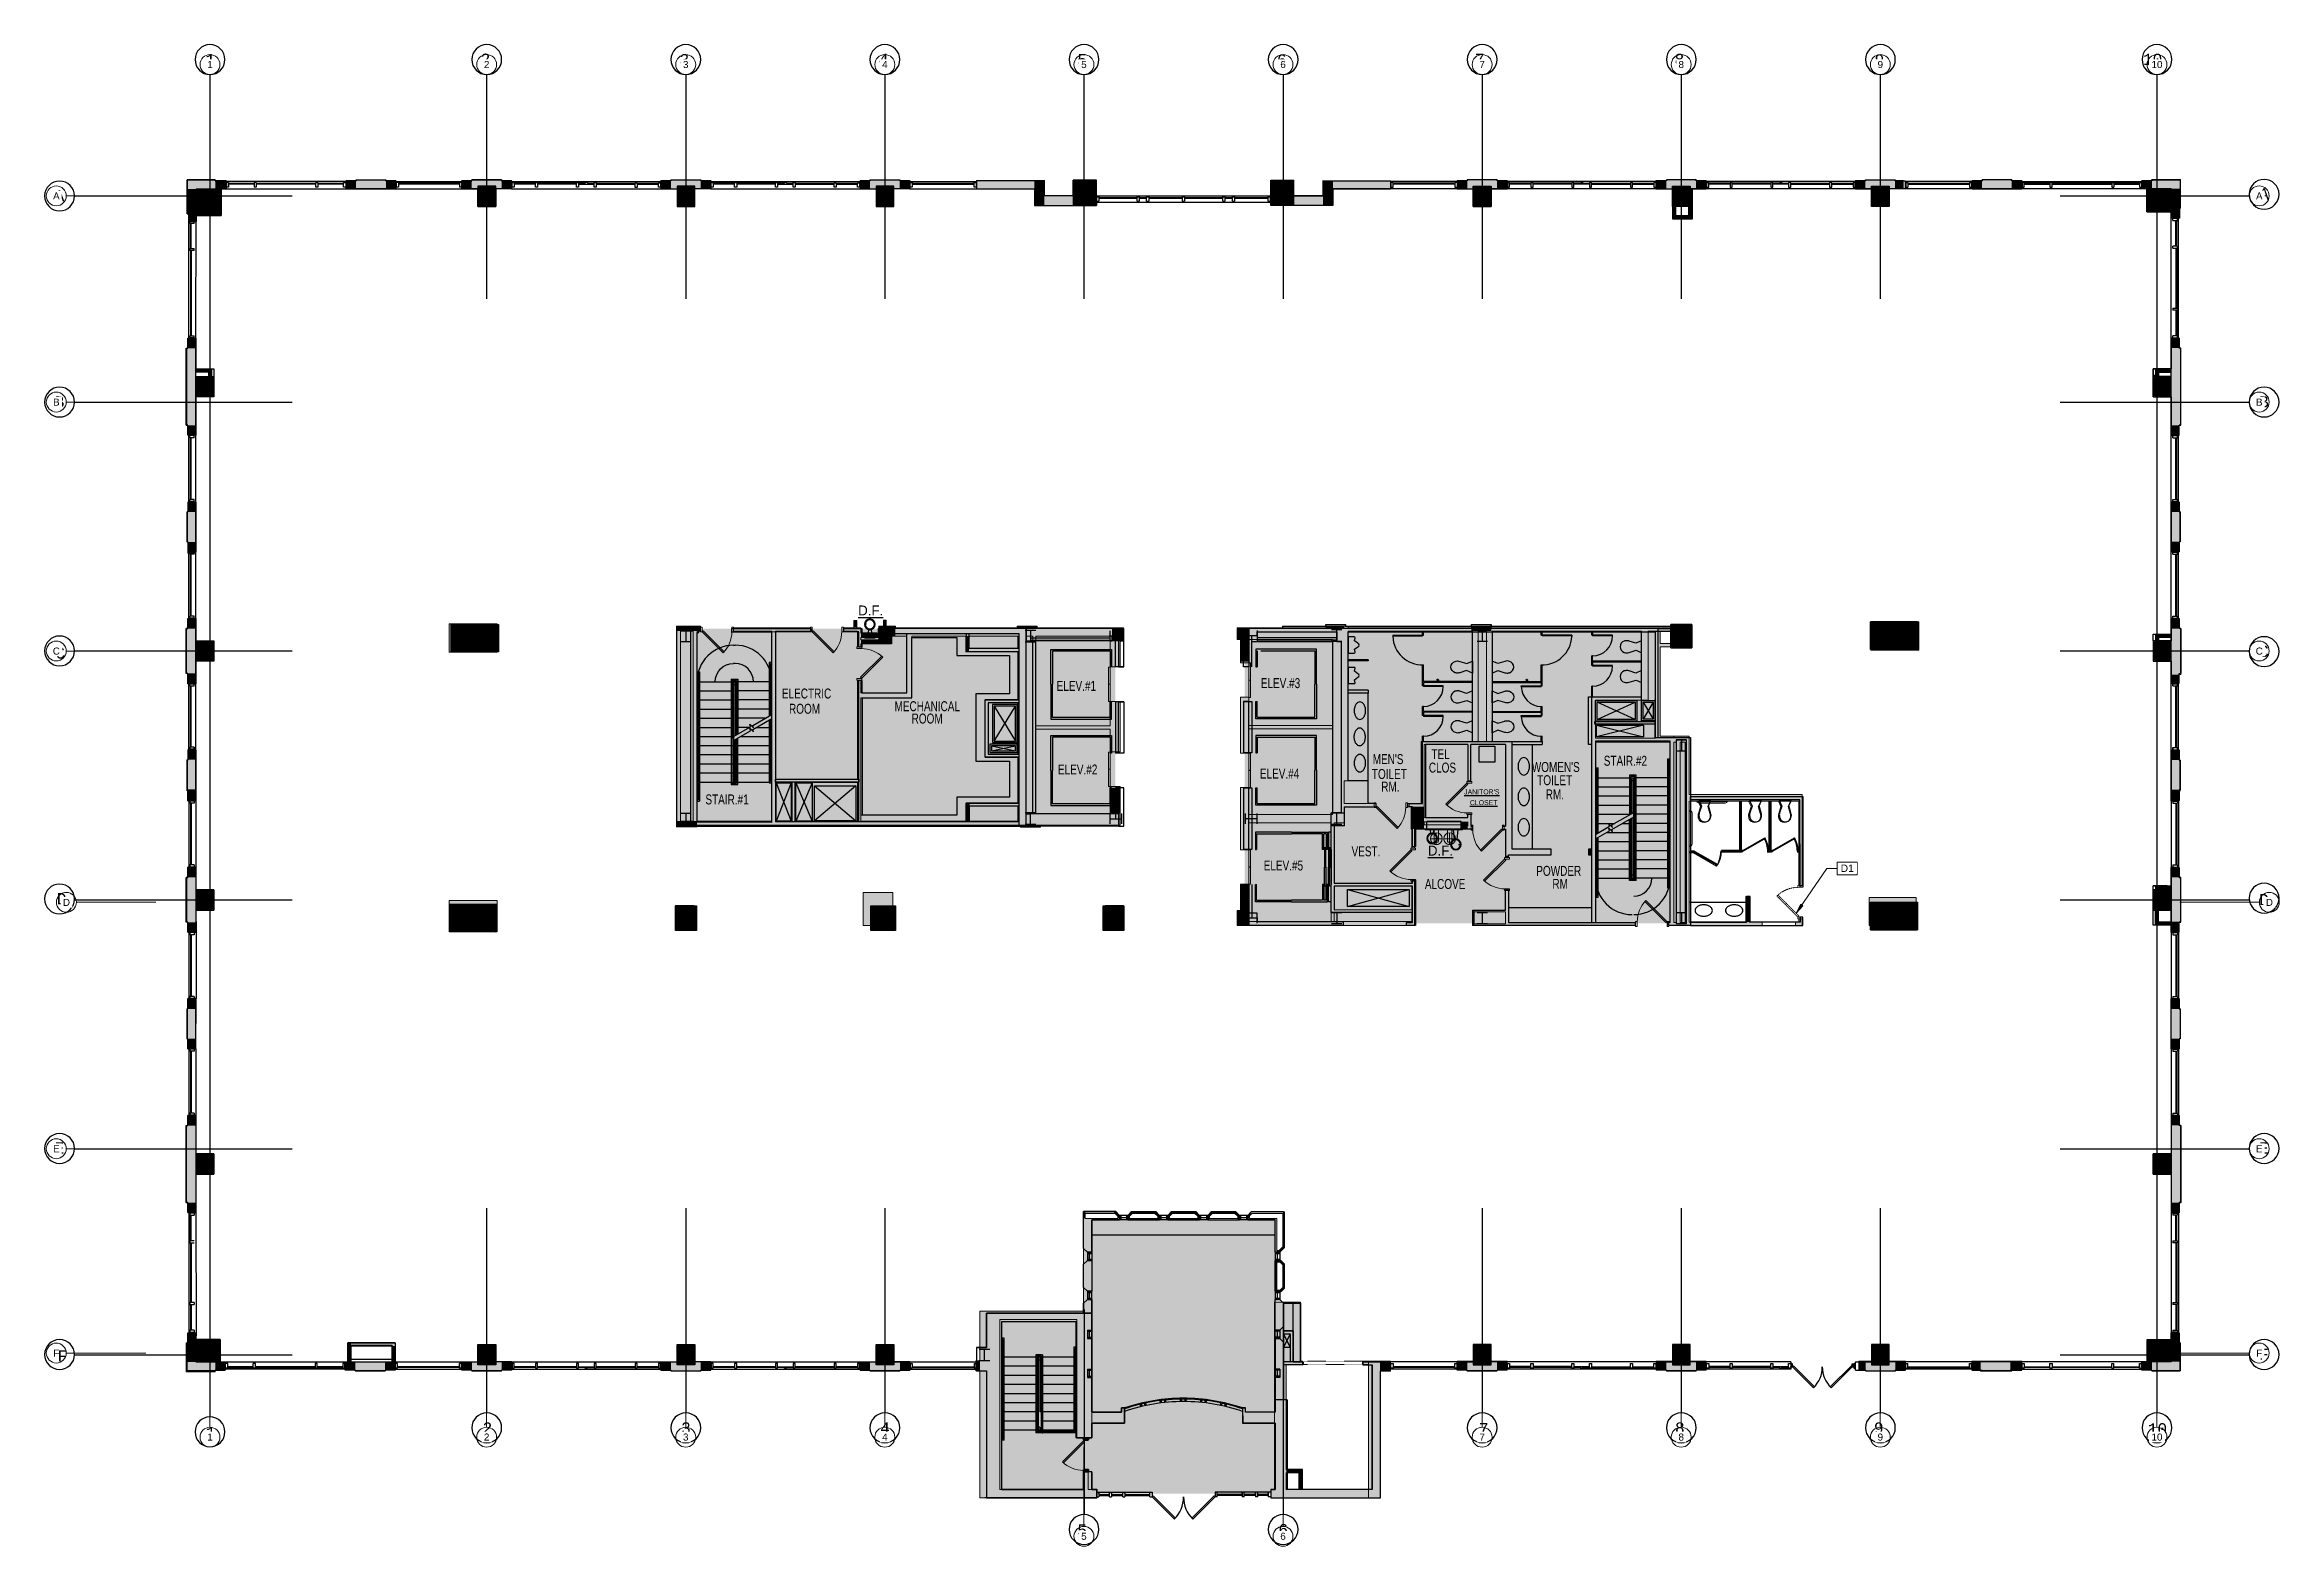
# Model space of a CAD drawing. Header units: inches. Extents: x 628 to 3903, y -279 to 13703.
# Drawn here: x 1209 to 3903, y 11893 to 13703 of the extents above; entities outside this region: 1.
import ezdxf
from ezdxf.enums import TextEntityAlignment as Align

# ---------------------------------------------------------------- set-up
doc = ezdxf.new("R2010")
doc.units = ezdxf.units.IN
doc.header["$MEASUREMENT"] = 0
for name, pattern in [('L1$0$Plaza America BA02$0$CENTER2', [1.125, 0.75, -0.125, 0.125, -0.125]), ('L1$0$Plaza America BA02$0$DASHDOT', [1, 0.5, -0.25, 0, -0.25]), ('L1$0$SAG 02ATL Ste230PHII$0$CENTER2', [1.125, 0.75, -0.125, 0.125, -0.125]), ('X1$0$Dash 1_16_', [0.125, 0.0625, -0.0625]), ('X1$0$Demolished 3_16_', [0.28125, 0.1875, -0.09375]), ('X2$0$Demolished', [0.1875, 0.125, -0.0625]), ('X2$0$Grid Line 1_2_', [0.875, 0.5, -0.125, 0.125, -0.125]), ('X2$0$Overhead', [0.15625, 0.09375, -0.0625])]:
    doc.linetypes.add(name, pattern=pattern)
for name, color, linetype in [('L1$0$A-Cols-Extr', 3, 'Continuous'), ('L1$0$A-Glaz', 92, 'Continuous'), ('L1$0$A-Plmb', 3, 'Continuous'), ('L1$0$A-Wall-Extr', 7, 'Continuous'), ('L1$0$Plaza America BA02$0$14', 5, 'L1$0$Plaza America BA02$0$DASHDOT'), ('L1$0$Plaza America BA02$0$17', 2, 'Continuous'), ('L1$0$Plaza America BA02$0$19', 6, 'Continuous'), ('L1$0$Plaza America BA02$0$51', 7, 'Continuous'), ('L1$0$Plaza America BA02$0$9', 252, 'Continuous'), ('L1$0$Plaza America BA02$0$A-Column grid', 252, 'L1$0$Plaza America BA02$0$CENTER2'), ('L1$0$SAG 02ATL Ste230PHII$0$A-Column grid', 252, 'L1$0$SAG 02ATL Ste230PHII$0$CENTER2'), ('L1$0$SCOPE', 7, 'Continuous')]:
    doc.layers.add(name, color=color, linetype=linetype)
for name, color, linetype, lineweight in [('X1$0$A-DETL', 90, 'Continuous', 9), ('X1$0$A-DETL-DEMO', 6, 'X1$0$Demolished 3_16_', 9), ('X1$0$A-DETL-GENF', 92, 'Continuous', 9), ('X1$0$A-DETL-THIN', 151, 'Continuous', 9), ('X1$0$G-ANNO-TEXT', 231, 'Continuous', 9), ('X2$0$A-ANNO-KEYN', 231, 'Continuous', 9), ('X2$0$A-DETL', 90, 'Continuous', 13), ('X2$0$A-DETL-GENF', 92, 'Continuous', 9), ('X2$0$A-DETL-MEDM', 33, 'Continuous', 13), ('X2$0$A-DOOR', 31, 'Continuous', 13), ('X2$0$A-DOOR-FRAM', 31, 'Continuous', 20), ('X2$0$A-GENM', 13, 'Continuous', 13), ('X2$0$A-WALL', 113, 'Continuous', 13), ('X2$0$A-WALL-PATT', 111, 'Continuous', 13), ('X2$0$I-WALL', 2, 'Continuous', 13), ('X2$0$P-SANR-FIXT', 6, 'Continuous', 13), ('X2$0$Plaza America_Tower 1_2nd Floor -REVIT_dwg', 8, 'Continuous', 9), ('X2$0$Q-SPCQ', 91, 'Continuous', 13), ('X2$0$S-COLS', 52, 'Continuous', 13), ('X2$0$S-GRID', 1, 'Continuous', 9), ('X2$0$S-GRID-IDEN', 1, 'Continuous', 9)]:
    doc.layers.add(name, color=color, linetype=linetype, lineweight=lineweight)
doc.styles.add('L1$0$Plaza America BA02$0$MONOTXT', font='MONOTXT', dxfattribs={"height": 0.2})
doc.styles.add('L1$0$Plaza America BA02$0$STANDARD', font='txt')
doc.styles.add('X1$0$Swis721 Lt BT', font='swissl.ttf', dxfattribs={"height": 8.514638})
doc.styles.add('X2$0$Arial', font='arial.ttf', dxfattribs={"height": 8.851796})
doc.styles.add('X2$0$Swis721 Lt BT', font='swissl.ttf', dxfattribs={"height": 8.514638})
pattern_1 = [(45, (11424.988, 2490.9853), (-0.441941738, 0.441941738), [])]

# ---------------------------------------------------------------- blocks, each defined once
blk = doc.blocks.new('L1$0$Plaza America BA02$0$TOILET')
at = {"color": 0, "linetype": 'ByBlock'}
for p, q in [((-52, 80), (-87, 0)), ((-87, 0), (87, 0)), ((-82, 180), (-52, 80)), ((51, 82), (82, 180)), ((87, 0), (51, 82))]:
    blk.add_line(p, q, dxfattribs=at)
for centre, radius, start, end in [((14, 215), 102, 159.7734, 199.7541), ((0, 226), 85, 89.9996, 163.8468), ((0, 226), 85, 16.1534, 90.0008), ((24, 229), 61.2, 6.4687, 20.2311), ((38, 197), 47.3, 339.2232, 344.8192), ((-20, 214), 107, 344.3425, 11.8925)]:
    blk.add_arc(centre, radius, start, end, dxfattribs=at)
blk = doc.blocks.new('L1$0$Plaza America BA02$0$URINAL')
at = {"color": 0, "linetype": 'ByBlock'}
for p, q in [((-118, 0), (-118, -85)), ((118, 0), (-118, 0)), ((-104, -99), (-61, -90)), ((-61, -90), (-25, -139)), ((25, -139), (61, -90)), ((61, -90), (104, -99)), ((118, -85), (118, 0))]:
    blk.add_line(p, q, dxfattribs=at)
for centre, radius, start, end in [((-104, -85), 14.2, 180.0002, 270.0001), ((0, -128), 26.8, 203.7077, 269.9793), ((0, -128), 26.8, 270.021, 336.2926), ((104, -85), 14.2, 270.0006, 0.0005)]:
    blk.add_arc(centre, radius, start, end, dxfattribs=at)
blk = doc.blocks.new('L1$0$Plaza America BA02$0$W12X14')
at = {"color": 0, "linetype": 'ByBlock'}
for p, q in [((-74.25, 80.249625), (74.25, 80.249625)), ((0, 80.249625), (0, -80.249625)), ((-74.25, -80.249625), (74.25, -80.249625))]:
    blk.add_line(p, q, dxfattribs=at)
blk = doc.blocks.new('L1$0$Plaza America BA02$0$COLELE')
at = {"color": 0, "linetype": 'ByBlock'}
for p, q in [((-75.75, 83.999625), (75.75, 83.999625)), ((0, 83.999625), (0, -83.999625)), ((-75.75, -83.999625), (75.75, -83.999625))]:
    blk.add_line(p, q, dxfattribs=at)
blk = doc.blocks.new('L1')
at = {"layer": 'L1$0$A-Wall-Extr'}
h = blk.add_hatch(dxfattribs=at)
h.set_pattern_fill('CLG_2X2', color=256, style=0)
h.set_pattern_definition([(0, (25500.562, 12104.423), (0, 24), []), (90, (25500.562, 12104.423), (-24, 1e-15), [])])
h.paths.add_polyline_path([(27892.3, 13312.4), (27880.2, 13312.4), (27880.2, 13308.4), (27892.3, 13308.4)])
h.paths.add_polyline_path([(27880.2, 13312.4), (27876.3, 13312.4), (27876.3, 13308.4), (27880.2, 13308.4)])
h.paths.add_polyline_path([(27876.3, 13312.4), (27873.3, 13312.4), (27873.3, 13302.9), (27874.8, 13302.9), (27874.8, 13308.4), (27876.3, 13308.4)])
h.paths.add_polyline_path([(27873.3, 13312.4), (27870.8, 13312.4), (27870.8, 13302.9), (27873.3, 13302.9)])
at = {"layer": 'L1$0$SCOPE', "linetype": 'Continuous'}
h = blk.add_hatch(dxfattribs=at)
h.set_pattern_fill('ANSI31', color=256, scale=5, style=0)
h.set_pattern_definition(pattern_1)
h.paths.add_polyline_path([(25819, 13004.1), (25876, 13004.1), (25876, 12971.1), (25819, 12971.1)])
h = blk.add_hatch(dxfattribs=at)
h.set_pattern_fill('ANSI31', color=256, scale=5, style=0)
h.set_pattern_definition([(45, (11890.4797, 4829.3084), (-0.441941738, 0.441941738), [])])
h.paths.add_polyline_path([(27289.3, 13004.1), (27314.5, 13004.1), (27314.5, 12975.8), (27289.3, 12975.8)])
h = blk.add_hatch(dxfattribs=at)
h.set_pattern_fill('ANSI31', color=256, scale=5, style=0)
h.set_pattern_definition(pattern_1)
h.paths.add_polyline_path([(27529.7, 13007.1), (27586.7, 13007.1), (27586.7, 12974.1), (27529.7, 12974.1)])
h = blk.add_hatch(dxfattribs=at)
h.set_pattern_fill('ANSI31', color=256, scale=5, style=0)
h.paths.add_polyline_path([(25816.8, 12666.7), (25873.8, 12666.7), (25873.8, 12633.7), (25816.8, 12633.7)])
h = blk.add_hatch(dxfattribs=at)
h.set_pattern_fill('ANSI31', color=256, scale=5, style=0)
h.set_pattern_definition(pattern_1)
h.paths.add_polyline_path([(26089.4, 12664.8), (26114.5, 12664.8), (26114.5, 12635.4), (26089.4, 12635.4)])
h = blk.add_hatch(dxfattribs=at)
h.set_pattern_fill('ANSI31', color=256, scale=5, style=0)
h.set_pattern_definition(pattern_1)
h.paths.add_polyline_path([(26325, 12664.8), (26354.4, 12664.8), (26354.4, 12635.4), (26325, 12635.4)])
h = blk.add_hatch(dxfattribs=at)
h.set_pattern_fill('ANSI31', color=256, scale=5, style=0)
h.set_pattern_definition([(45, (11421.97565, 2490.9853), (-0.441941738, 0.441941738), [])])
h.paths.add_polyline_path([(26604.8, 12664.8), (26629.8, 12664.8), (26629.8, 12635.4), (26604.8, 12635.4)])
h = blk.add_hatch(dxfattribs=at)
h.set_pattern_fill('ANSI31', color=256, scale=5, style=0)
h.set_pattern_definition(pattern_1)
h.paths.add_polyline_path([(27529.9, 12669.2), (27586.7, 12669.2), (27586.7, 12636.2), (27529.9, 12636.2)])
at = {"layer": 'L1$0$A-Cols-Extr'}
for p, q in [((27533.3, 13511.8), (27533.3, 13529.2)), ((25868.6, 13512.1), (25855.2, 13512.1)), ((27530.8, 13513.2), (27531, 13508.1)), ((27552.5, 13513.2), (27552.5, 13508.1)), ((27863, 13501.4), (27863, 13513.2)), ((25523.7, 13298.9), (25528.8, 13298.9)), ((25528.8, 13282.4), (25523.7, 13282.4)), ((25528.8, 13298.9), (25528.8, 13282.4))]:
    blk.add_line(p, q, dxfattribs=at)
for points in [[(25538.8, 13522.9), (25514.3, 13522.9), (25514.3, 13501.4), (25538.8, 13501.4)], [(25851.2, 13532.6), (25851.2, 13508.1), (25872.6, 13508.1), (25872.6, 13532.6)], [(25852.7, 13531.3), (25852.7, 13509.3), (25871.2, 13509.3), (25871.2, 13531.3)], [(26091.2, 13532.6), (26091.2, 13508.1), (26112.6, 13508.1), (26112.6, 13532.6)], [(26092.7, 13531.3), (26092.7, 13509.3), (26111.2, 13509.3), (26111.2, 13531.3)], [(26331.2, 13532.6), (26331.2, 13508.1), (26352.6, 13508.1), (26352.6, 13532.6)], [(26332.7, 13531.3), (26332.7, 13509.3), (26351.2, 13509.3), (26351.2, 13531.3)], [(27072.5, 13532.6), (27072.5, 13508.1), (27051, 13508.1), (27051, 13532.6)], [(27071, 13531.3), (27071, 13509.3), (27052.5, 13509.3), (27052.5, 13531.3)], [(27312.5, 13532.6), (27312.5, 13508.1), (27291, 13508.1), (27291, 13532.6)], [(27311, 13531.3), (27311, 13509.3), (27292.5, 13509.3), (27292.5, 13531.3)], [(27552.5, 13532.6), (27552.5, 13508.1), (27531, 13508.1), (27531, 13532.6)], [(27551, 13531.3), (27551, 13509.3), (27532.5, 13509.3), (27532.5, 13531.3)], [(27863, 13522.9), (27887.5, 13522.9), (27887.5, 13501.4), (27863, 13501.4)], [(25537.4, 13521.4), (25515.4, 13521.4), (25515.4, 13502.9), (25537.4, 13502.9)], [(25854.9, 13513.3), (25854.9, 13513.4), (25868.9, 13513.4), (25868.9, 13513.3)], [(26094.9, 13513.3), (26094.9, 13513.4), (26108.9, 13513.4), (26108.9, 13513.3)], [(26334.9, 13513.3), (26334.9, 13513.4), (26348.9, 13513.4), (26348.9, 13513.3)], [(27068.7, 13513.3), (27068.7, 13513.4), (27054.7, 13513.4), (27054.7, 13513.3)], [(27308.7, 13513.3), (27308.7, 13513.4), (27294.7, 13513.4), (27294.7, 13513.3)], [(27548.7, 13513.3), (27548.7, 13513.4), (27534.7, 13513.4), (27534.7, 13513.3)], [(27864.3, 13521.4), (27886.3, 13521.4), (27886.3, 13502.9), (27864.3, 13502.9)], [(27882.3, 13519.2), (27882.2, 13519.2), (27882.2, 13505.2), (27882.3, 13505.2)], [(25532.8, 13302.9), (25532.8, 13278.4), (25511.3, 13278.4), (25511.3, 13302.9)], [(25531.3, 13301.6), (25531.3, 13279.6), (25512.8, 13279.6), (25512.8, 13301.6)], [(25529.1, 13283.6), (25529.1, 13283.7), (25515.1, 13283.7), (25515.1, 13283.6)], [(27870.8, 13302.9), (27870.8, 13278.4), (27892.3, 13278.4), (27892.3, 13302.9)], [(27872.3, 13301.6), (27872.3, 13279.6), (27890.8, 13279.6), (27890.8, 13301.6)], [(27874.6, 13283.6), (27874.6, 13283.7), (27888.6, 13283.7), (27888.6, 13283.6)], [(25532.8, 12984.4), (25532.8, 12959.9), (25511.3, 12959.9), (25511.3, 12984.4)], [(27870.8, 12984.4), (27870.8, 12959.9), (27892.3, 12959.9), (27892.3, 12984.4)], [(25531.3, 12983.1), (25531.3, 12961.1), (25512.8, 12961.1), (25512.8, 12983.1)], [(25529.1, 12965.1), (25529.1, 12965.2), (25515.1, 12965.2), (25515.1, 12965.1)], [(27872.3, 12983.1), (27872.3, 12961.1), (27890.8, 12961.1), (27890.8, 12983.1)], [(27874.6, 12965.1), (27874.6, 12965.2), (27888.6, 12965.2), (27888.6, 12965.1)], [(25532.8, 12659.9), (25532.8, 12684.4), (25511.3, 12684.4), (25511.3, 12659.9)], [(25531.3, 12661.3), (25531.3, 12683.3), (25512.8, 12683.3), (25512.8, 12661.3)], [(25529.1, 12679.3), (25529.1, 12679.2), (25515.1, 12679.2), (25515.1, 12679.3)], [(27870.8, 12659.9), (27870.8, 12684.4), (27892.3, 12684.4), (27892.3, 12659.9)], [(27872.3, 12661.3), (27872.3, 12683.3), (27890.8, 12683.3), (27890.8, 12661.3)], [(27874.6, 12679.3), (27874.6, 12679.2), (27888.6, 12679.2), (27888.6, 12679.3)], [(25532.8, 12341.4), (25532.8, 12365.9), (25511.3, 12365.9), (25511.3, 12341.4)], [(25531.3, 12342.8), (25531.3, 12364.8), (25512.8, 12364.8), (25512.8, 12342.8)], [(27870.8, 12341.4), (27870.8, 12365.9), (27892.3, 12365.9), (27892.3, 12341.4)], [(27872.3, 12342.8), (27872.3, 12364.8), (27890.8, 12364.8), (27890.8, 12342.8)], [(25529.1, 12360.8), (25529.1, 12360.7), (25515.1, 12360.7), (25515.1, 12360.8)], [(27874.6, 12360.8), (27874.6, 12360.7), (27888.6, 12360.7), (27888.6, 12360.8)], [(25540.4, 12142.3), (25515.9, 12142.3), (25515.9, 12120.8), (25540.4, 12120.8)], [(25539.1, 12140.8), (25517.1, 12140.8), (25517.1, 12122.3), (25539.1, 12122.3)], [(25521.1, 12138.5), (25521.2, 12138.5), (25521.2, 12124.5), (25521.1, 12124.5)], [(25851.2, 12111.7), (25851.2, 12136.2), (25872.6, 12136.2), (25872.6, 12111.7)], [(25852.7, 12113.1), (25852.7, 12135.1), (25871.2, 12135.1), (25871.2, 12113.1)], [(25854.9, 12131.1), (25854.9, 12131), (25868.9, 12131), (25868.9, 12131.1)], [(26091.2, 12111.7), (26091.2, 12136.2), (26112.6, 12136.2), (26112.6, 12111.7)], [(26092.7, 12113.1), (26092.7, 12135.1), (26111.2, 12135.1), (26111.2, 12113.1)], [(26094.9, 12131.1), (26094.9, 12131), (26108.9, 12131), (26108.9, 12131.1)], [(26331.2, 12111.7), (26331.2, 12136.2), (26352.6, 12136.2), (26352.6, 12111.7)], [(26332.7, 12113.1), (26332.7, 12135.1), (26351.2, 12135.1), (26351.2, 12113.1)], [(26334.9, 12131.1), (26334.9, 12131), (26348.9, 12131), (26348.9, 12131.1)], [(27072.5, 12111.7), (27072.5, 12136.2), (27051, 12136.2), (27051, 12111.7)], [(27071, 12113.1), (27071, 12135.1), (27052.5, 12135.1), (27052.5, 12113.1)], [(27068.7, 12131.1), (27068.7, 12131), (27054.7, 12131), (27054.7, 12131.1)], [(27312.5, 12111.7), (27312.5, 12136.2), (27291, 12136.2), (27291, 12111.7)], [(27311, 12113.1), (27311, 12135.1), (27292.5, 12135.1), (27292.5, 12113.1)], [(27308.7, 12131.1), (27308.7, 12131), (27294.7, 12131), (27294.7, 12131.1)], [(27552.5, 12111.7), (27552.5, 12136.2), (27531, 12136.2), (27531, 12111.7)], [(27551, 12113.1), (27551, 12135.1), (27532.5, 12135.1), (27532.5, 12113.1)], [(27548.7, 12131.1), (27548.7, 12131), (27534.7, 12131), (27534.7, 12131.1)], [(27863.2, 12142.3), (27887.7, 12142.3), (27887.7, 12120.8), (27863.2, 12120.8)], [(27864.6, 12140.8), (27886.6, 12140.8), (27886.6, 12122.3), (27864.6, 12122.3)], [(27882.6, 12138.5), (27882.5, 12138.5), (27882.5, 12124.5), (27882.6, 12124.5)]]:
    blk.add_lwpolyline(points, close=True, dxfattribs=at)
for points in [[(25854.9, 13527.3), (25868.9, 13527.3)], [(25861.9, 13513.4), (25861.9, 13527.4)], [(26094.9, 13527.3), (26108.9, 13527.3)], [(26101.9, 13513.4), (26101.9, 13527.4)], [(26334.9, 13527.3), (26348.9, 13527.3)], [(26341.9, 13513.4), (26341.9, 13527.4)], [(27068.7, 13527.3), (27054.7, 13527.3)], [(27061.7, 13513.4), (27061.7, 13527.4)], [(27308.7, 13527.3), (27294.7, 13527.3)], [(27301.7, 13513.4), (27301.7, 13527.4)], [(27548.7, 13527.3), (27534.7, 13527.3)], [(27541.7, 13513.4), (27541.7, 13527.4)], [(25519.4, 13519.2), (25519.4, 13505.2)], [(25519.5, 13512.2), (25533.5, 13512.2)], [(25533.4, 13519.2), (25533.4, 13505.2)], [(27882.2, 13512.2), (27868.2, 13512.2)], [(27868.3, 13519.2), (27868.3, 13505.2)], [(25529.1, 13297.6), (25515.1, 13297.6)], [(25522.1, 13283.7), (25522.1, 13297.7)], [(27874.6, 13297.6), (27888.6, 13297.6)], [(27881.6, 13283.7), (27881.6, 13297.7)], [(25529.1, 12979.1), (25515.1, 12979.1)], [(25522.1, 12965.2), (25522.1, 12979.2)], [(27874.6, 12979.1), (27888.6, 12979.1)], [(27881.6, 12965.2), (27881.6, 12979.2)], [(25529.1, 12665.3), (25515.1, 12665.3)], [(25522.1, 12679.2), (25522.1, 12665.2)], [(27874.6, 12665.3), (27888.6, 12665.3)], [(27881.6, 12679.2), (27881.6, 12665.2)], [(25529.1, 12346.8), (25515.1, 12346.8)], [(25522.1, 12360.7), (25522.1, 12346.7)], [(27874.6, 12346.8), (27888.6, 12346.8)], [(27881.6, 12360.7), (27881.6, 12346.7)], [(25521.2, 12131.5), (25535.2, 12131.5)], [(25535.1, 12138.5), (25535.1, 12124.5)], [(25861.9, 12131), (25861.9, 12117)], [(26101.9, 12131), (26101.9, 12117)], [(26341.9, 12131), (26341.9, 12117)], [(27061.7, 12131), (27061.7, 12117)], [(27301.7, 12131), (27301.7, 12117)], [(27541.7, 12131), (27541.7, 12117)], [(27882.5, 12131.5), (27868.5, 12131.5)], [(27868.6, 12138.5), (27868.6, 12124.5)], [(25854.9, 12117.1), (25868.9, 12117.1)], [(26094.9, 12117.1), (26108.9, 12117.1)], [(26334.9, 12117.1), (26348.9, 12117.1)], [(27068.7, 12117.1), (27054.7, 12117.1)], [(27308.7, 12117.1), (27294.7, 12117.1)], [(27548.7, 12117.1), (27534.7, 12117.1)]]:
    blk.add_lwpolyline(points, dxfattribs=at)
at = {"layer": 'L1$0$A-Glaz'}
for p, q in [((25511.4, 13529.2), (25692.3, 13529.2)), ((25547.6, 13538.9), (25547.6, 13529.2)), ((25692.3, 13537.9), (25547.6, 13537.9)), ((25548.1, 13536.7), (25548.1, 13531.2)), ((25550.6, 13536.7), (25548.1, 13536.7)), ((25550.6, 13531.2), (25548.1, 13531.2)), ((25550.6, 13536.7), (25550.6, 13531.2)), ((25550.6, 13535.9), (25581.4, 13535.9)), ((25581.4, 13534.9), (25550.6, 13534.9)), ((25581.4, 13536.7), (25581.4, 13531.2)), ((25583.9, 13536.7), (25581.4, 13536.7)), ((25583.9, 13531.2), (25581.4, 13531.2)), ((25583.9, 13536.7), (25583.9, 13531.2)), ((25583.9, 13535.9), (25655.9, 13535.9)), ((25655.9, 13534.9), (25583.9, 13534.9)), ((25655.9, 13536.7), (25658.4, 13536.7)), ((25655.9, 13531.2), (25655.9, 13536.7)), ((25658.4, 13531.2), (25655.9, 13531.2)), ((25658.4, 13536.7), (25658.4, 13531.2)), ((25658.4, 13535.9), (25689.3, 13535.9)), ((25689.3, 13534.9), (25658.4, 13534.9)), ((25689.3, 13531.2), (25689.3, 13536.7)), ((25689.3, 13536.7), (25691.8, 13536.7)), ((25691.8, 13531.2), (25689.3, 13531.2)), ((25691.8, 13536.7), (25691.8, 13531.2)), ((25692.3, 13538.9), (25692.3, 13529.2)), ((25751.3, 13529.2), (25831.8, 13529.2)), ((25752.3, 13538.9), (25752.3, 13529.2)), ((25752.3, 13537.9), (25831.8, 13537.9)), ((25755.3, 13536.7), (25752.8, 13536.7)), ((25752.8, 13536.7), (25752.8, 13531.2)), ((25755.3, 13531.2), (25752.8, 13531.2)), ((25755.3, 13536.7), (25755.3, 13531.2)), ((25828.8, 13535.9), (25755.3, 13535.9)), ((25828.8, 13534.9), (25755.3, 13534.9)), ((25828.8, 13536.7), (25828.8, 13531.2)), ((25831.3, 13536.7), (25828.8, 13536.7)), ((25831.3, 13531.2), (25828.8, 13531.2)), ((25831.3, 13536.7), (25831.3, 13531.2)), ((25831.8, 13538.9), (25831.8, 13529.2)), ((25891.8, 13538.9), (25891.8, 13529.2)), ((25891.8, 13537.9), (26071.8, 13537.9)), ((25891.8, 13529.2), (26071.8, 13529.2)), ((25892.3, 13536.7), (25894.8, 13536.7)), ((25892.3, 13531.2), (25892.3, 13536.7)), ((25894.8, 13531.2), (25892.3, 13531.2)), ((25894.8, 13536.7), (25894.8, 13531.2)), ((25920.6, 13535.9), (25894.8, 13535.9)), ((25920.6, 13534.9), (25894.8, 13534.9)), ((25920.6, 13536.7), (25923.1, 13536.7)), ((25920.6, 13531.2), (25920.6, 13536.7)), ((25923.1, 13531.2), (25920.6, 13531.2)), ((25923.1, 13536.7), (25923.1, 13531.2)), ((25970, 13535.9), (25923.1, 13535.9)), ((25970, 13534.9), (25923.1, 13534.9)), ((25970, 13531.2), (25970, 13536.7)), ((25970, 13536.7), (25972.5, 13536.7)), ((25972.5, 13531.2), (25970, 13531.2)), ((25972.5, 13536.7), (25972.5, 13531.2)), ((25980.6, 13535.9), (25972.5, 13535.9)), ((25972.5, 13534.9), (25991.3, 13534.9)), ((25983.1, 13536.7), (25980.6, 13536.7)), ((25980.6, 13536.7), (25980.6, 13535.9)), ((25983.1, 13536.7), (25983.1, 13535.9)), ((25983.1, 13535.9), (25991.3, 13535.9)), ((25991.3, 13531.2), (25991.3, 13536.7)), ((25991.3, 13536.7), (25993.8, 13536.7)), ((25991.3, 13534.7), (25991.3, 13534.7)), ((25993.8, 13531.2), (25991.3, 13531.2)), ((25993.8, 13536.7), (25993.8, 13531.2)), ((25993.8, 13535.9), (26040.6, 13535.9)), ((25993.8, 13534.9), (26040.6, 13534.9)), ((25993.8, 13534.7), (25993.8, 13534.7)), ((26040.6, 13531), (26040.6, 13536.5)), ((26040.6, 13536.5), (26043.1, 13536.5)), ((26043.1, 13531), (26040.6, 13531)), ((26043.1, 13536.5), (26043.1, 13531)), ((26043.1, 13535.9), (26068.8, 13535.9)), ((26043.1, 13534.9), (26068.8, 13534.9)), ((26068.8, 13531.1), (26068.8, 13536.6)), ((26068.8, 13536.6), (26071.3, 13536.6)), ((26071.3, 13531.1), (26068.8, 13531.1)), ((26071.3, 13536.6), (26071.3, 13531.1)), ((26071.8, 13538.9), (26071.8, 13529.2)), ((26131.8, 13538.9), (26131.8, 13529.2)), ((26131.8, 13537.9), (26311.8, 13537.9)), ((26131.8, 13529.2), (26311.8, 13529.2)), ((26132.3, 13531.2), (26132.3, 13536.7)), ((26132.3, 13536.7), (26134.8, 13536.7)), ((26134.8, 13531.2), (26132.3, 13531.2)), ((26134.8, 13536.7), (26134.8, 13531.2)), ((26160.6, 13535.9), (26134.8, 13535.9)), ((26160.6, 13534.9), (26134.8, 13534.9)), ((26160.6, 13531.2), (26160.6, 13536.7)), ((26160.6, 13536.7), (26163.1, 13536.7)), ((26163.1, 13531.2), (26160.6, 13531.2)), ((26163.1, 13536.7), (26163.1, 13531.2)), ((26210, 13535.9), (26163.1, 13535.9)), ((26210, 13534.9), (26163.1, 13534.9)), ((26210, 13536.7), (26212.5, 13536.7)), ((26210, 13531.2), (26210, 13536.7)), ((26212.5, 13531.2), (26210, 13531.2)), ((26212.5, 13536.7), (26212.5, 13531.2)), ((26220.6, 13535.9), (26212.5, 13535.9)), ((26212.5, 13534.9), (26231.3, 13534.9)), ((26220.6, 13536.7), (26220.6, 13535.9)), ((26223.1, 13536.7), (26220.6, 13536.7)), ((26223.1, 13536.7), (26223.1, 13535.9)), ((26223.1, 13535.9), (26231.3, 13535.9)), ((26231.3, 13536.7), (26233.8, 13536.7)), ((26231.3, 13531.2), (26231.3, 13536.7)), ((26231.3, 13534.7), (26231.3, 13534.7)), ((26233.8, 13531.2), (26231.3, 13531.2)), ((26233.8, 13536.7), (26233.8, 13531.2)), ((26233.8, 13535.9), (26280.6, 13535.9)), ((26233.8, 13534.9), (26280.6, 13534.9)), ((26233.8, 13534.7), (26233.8, 13534.7)), ((26280.6, 13536.6), (26283.1, 13536.6)), ((26280.6, 13531.1), (26280.6, 13536.6)), ((26283.1, 13531.1), (26280.6, 13531.1)), ((26283.1, 13536.6), (26283.1, 13531.1)), ((26283.1, 13535.9), (26308.8, 13535.9)), ((26283.1, 13534.9), (26308.8, 13534.9)), ((26308.8, 13536.6), (26311.3, 13536.6)), ((26308.8, 13531.1), (26308.8, 13536.6)), ((26311.3, 13531.1), (26308.8, 13531.1)), ((26311.3, 13536.6), (26311.3, 13531.1)), ((26311.8, 13538.9), (26311.8, 13529.2)), ((26371.8, 13538.9), (26371.8, 13529.2)), ((26371.8, 13537.9), (26452.3, 13537.9)), ((26371.8, 13529.2), (26452.3, 13529.2)), ((26372.3, 13536.7), (26374.8, 13536.7)), ((26374.8, 13531.2), (26372.3, 13531.2)), ((26374.8, 13536.7), (26374.8, 13531.2)), ((26374.8, 13535.9), (26449.3, 13535.9)), ((26374.8, 13534.9), (26449.3, 13534.9)), ((26449.3, 13531.2), (26449.3, 13536.7)), ((26449.3, 13536.7), (26451.8, 13536.7)), ((26451.8, 13531.2), (26449.3, 13531.2)), ((26451.8, 13536.7), (26451.8, 13531.2)), ((26951.3, 13538.9), (26951.3, 13529.2)), ((27031.8, 13537.9), (26951.3, 13537.9)), ((27031.8, 13529.2), (26951.3, 13529.2)), ((26951.8, 13536.7), (26951.8, 13531.2)), ((26954.3, 13536.7), (26951.8, 13536.7)), ((26951.8, 13531.2), (26954.3, 13531.2)), ((26954.3, 13531.2), (26954.3, 13536.7)), ((27028.8, 13535.9), (26954.3, 13535.9)), ((27028.8, 13534.9), (26954.3, 13534.9)), ((27028.8, 13536.7), (27028.8, 13531.2)), ((27031.3, 13536.7), (27028.8, 13536.7)), ((27028.8, 13531.2), (27031.3, 13531.2)), ((27031.8, 13538.9), (27031.8, 13529.2)), ((27091.8, 13538.9), (27091.8, 13529.2)), ((27271.3, 13537.9), (27091.8, 13537.9)), ((27271.8, 13529.2), (27091.8, 13529.2)), ((27092.3, 13536.6), (27092.3, 13531.1)), ((27094.8, 13536.6), (27092.3, 13536.6)), ((27092.3, 13531.1), (27094.8, 13531.1)), ((27094.8, 13531.1), (27094.8, 13536.6)), ((27120.6, 13535.9), (27094.8, 13535.9)), ((27120.6, 13534.9), (27094.8, 13534.9)), ((27120.6, 13536.6), (27120.6, 13531.1)), ((27123.1, 13536.6), (27120.6, 13536.6)), ((27120.6, 13531.1), (27123.1, 13531.1)), ((27123.1, 13531.1), (27123.1, 13536.6)), ((27169.8, 13535.9), (27123.1, 13535.9)), ((27169.8, 13534.9), (27123.1, 13534.9)), ((27169.8, 13536.7), (27169.8, 13531.2)), ((27172.3, 13536.7), (27169.8, 13536.7)), ((27169.8, 13534.7), (27169.8, 13534.7)), ((27169.8, 13531.2), (27172.3, 13531.2)), ((27172.3, 13531.2), (27172.3, 13536.7)), ((27180.6, 13535.9), (27172.3, 13535.9)), ((27191.2, 13534.9), (27172.3, 13534.9)), ((27172.3, 13534.7), (27172.3, 13534.7)), ((27180.6, 13536.7), (27183.1, 13536.7)), ((27180.6, 13536.7), (27180.6, 13535.9)), ((27183.1, 13536.7), (27183.1, 13535.9)), ((27183.1, 13535.9), (27191.2, 13535.9)), ((27191.2, 13536.7), (27191.2, 13531.2)), ((27193.7, 13536.7), (27191.2, 13536.7)), ((27191.2, 13531.2), (27193.7, 13531.2)), ((27193.7, 13531.2), (27193.7, 13536.7)), ((27193.7, 13535.9), (27240.6, 13535.9)), ((27193.7, 13534.9), (27240.6, 13534.9)), ((27240.6, 13536.7), (27240.6, 13531.2)), ((27243.1, 13536.7), (27240.6, 13536.7)), ((27240.6, 13531.2), (27243.1, 13531.2)), ((27243.1, 13531.2), (27243.1, 13536.7)), ((27243.1, 13535.9), (27268.8, 13535.9)), ((27243.1, 13534.9), (27268.8, 13534.9)), ((27271.3, 13536.7), (27268.8, 13536.7)), ((27268.8, 13536.7), (27268.8, 13531.2)), ((27268.8, 13531.2), (27271.3, 13531.2)), ((27331.8, 13538.9), (27331.8, 13529.2)), ((27511.8, 13537.9), (27331.8, 13537.9)), ((27511.8, 13529.2), (27331.8, 13529.2)), ((27334.8, 13536.6), (27332.3, 13536.6)), ((27332.3, 13536.6), (27332.3, 13531.1)), ((27332.3, 13531.1), (27334.8, 13531.1)), ((27334.8, 13531.1), (27334.8, 13536.6)), ((27360.6, 13535.9), (27334.8, 13535.9)), ((27360.6, 13534.9), (27334.8, 13534.9)), ((27363.1, 13536.6), (27360.6, 13536.6)), ((27360.6, 13536.6), (27360.6, 13531.1)), ((27360.6, 13531.1), (27363.1, 13531.1)), ((27363.1, 13531.1), (27363.1, 13536.6)), ((27409.8, 13535.9), (27363.1, 13535.9)), ((27409.8, 13534.9), (27363.1, 13534.9)), ((27412.3, 13536.7), (27409.8, 13536.7)), ((27409.8, 13536.7), (27409.8, 13531.2)), ((27409.8, 13534.7), (27409.8, 13534.7)), ((27409.8, 13531.2), (27412.3, 13531.2)), ((27412.3, 13531.2), (27412.3, 13536.7)), ((27420.6, 13535.9), (27412.3, 13535.9)), ((27431.2, 13534.9), (27412.3, 13534.9)), ((27412.3, 13534.7), (27412.3, 13534.7)), ((27420.6, 13536.7), (27420.6, 13535.9)), ((27420.6, 13536.7), (27423.1, 13536.7)), ((27423.1, 13536.7), (27423.1, 13535.9)), ((27423.1, 13535.9), (27431.2, 13535.9)), ((27433.7, 13536.7), (27431.2, 13536.7)), ((27431.2, 13536.7), (27431.2, 13531.2)), ((27431.2, 13531.2), (27433.7, 13531.2)), ((27433.7, 13531.2), (27433.7, 13536.7)), ((27433.7, 13535.9), (27480.6, 13535.9)), ((27433.7, 13534.9), (27480.6, 13534.9)), ((27483.1, 13536.7), (27480.6, 13536.7)), ((27480.6, 13536.7), (27480.6, 13531.2)), ((27480.6, 13531.2), (27483.1, 13531.2)), ((27483.1, 13531.2), (27483.1, 13536.7)), ((27483.1, 13535.9), (27508.8, 13535.9)), ((27483.1, 13534.9), (27508.8, 13534.9)), ((27508.8, 13536.7), (27508.8, 13531.2)), ((27511.3, 13536.7), (27508.8, 13536.7)), ((27508.8, 13531.2), (27511.3, 13531.2)), ((27511.3, 13531.2), (27511.3, 13536.7)), ((27511.8, 13538.9), (27511.8, 13529.2)), ((27571.8, 13538.9), (27571.8, 13529.2)), ((27652.3, 13537.9), (27571.8, 13537.9)), ((27652.3, 13529.2), (27571.8, 13529.2)), ((27572.3, 13536.7), (27572.3, 13531.2)), ((27572.3, 13536.7), (27574.8, 13536.7)), ((27572.3, 13531.2), (27574.8, 13531.2)), ((27574.8, 13536.7), (27574.8, 13531.2)), ((27574.8, 13535.9), (27649.3, 13535.9)), ((27574.8, 13534.9), (27649.3, 13534.9)), ((27649.3, 13536.7), (27651.8, 13536.7)), ((27649.3, 13536.7), (27649.3, 13531.2)), ((27649.3, 13531.2), (27651.8, 13531.2)), ((27651.8, 13536.7), (27651.8, 13531.2)), ((27652.3, 13538.9), (27652.3, 13529.2)), ((27712.3, 13538.9), (27712.3, 13529.2)), ((27712.3, 13537.9), (27857.1, 13537.9)), ((27857.1, 13529.2), (27712.3, 13529.2)), ((27715.3, 13536.7), (27712.8, 13536.7)), ((27712.8, 13536.7), (27712.8, 13531.2)), ((27712.8, 13531.2), (27715.3, 13531.2)), ((27715.3, 13531.2), (27715.3, 13536.7)), ((27746.2, 13535.9), (27715.3, 13535.9)), ((27715.3, 13534.9), (27746.2, 13534.9)), ((27746.2, 13536.7), (27746.2, 13531.2)), ((27748.7, 13536.7), (27746.2, 13536.7)), ((27746.2, 13531.2), (27748.7, 13531.2)), ((27748.7, 13531.2), (27748.7, 13536.7)), ((27820.7, 13535.9), (27748.7, 13535.9)), ((27748.7, 13534.9), (27820.7, 13534.9)), ((27820.7, 13536.7), (27823.2, 13536.7)), ((27820.7, 13536.7), (27820.7, 13531.2)), ((27820.7, 13531.2), (27823.2, 13531.2)), ((27823.2, 13536.7), (27823.2, 13531.2)), ((27854.1, 13535.9), (27823.2, 13535.9)), ((27823.2, 13534.9), (27854.1, 13534.9)), ((27854.1, 13536.7), (27856.6, 13536.7)), ((27854.1, 13536.7), (27854.1, 13531.2)), ((27854.1, 13531.2), (27856.6, 13531.2)), ((27856.6, 13536.7), (27856.6, 13531.2)), ((27857.1, 13538.9), (27857.1, 13529.2)), ((25502.6, 13349.7), (25502.6, 13499.2)), ((25511.3, 13349.2), (25511.7, 13497.2)), ((26806.9, 13512.9), (26596.7, 13512.9)), ((26596.8, 13520.9), (26806.8, 13520.9)), ((26597.3, 13519.7), (26599.8, 13519.7)), ((26597.3, 13514.2), (26597.3, 13519.7)), ((26597.3, 13514.2), (26599.8, 13514.2)), ((26599.8, 13519.7), (26599.8, 13514.2)), ((26599.8, 13518.9), (26645.9, 13518.9)), ((26599.8, 13517.9), (26645.9, 13517.9)), ((26645.9, 13514.2), (26645.9, 13519.7)), ((26645.9, 13519.7), (26648.4, 13519.7)), ((26645.9, 13514.2), (26648.4, 13514.2)), ((26648.4, 13519.7), (26648.4, 13514.2)), ((26648.4, 13518.9), (26657.3, 13518.9)), ((26648.4, 13517.9), (26657.3, 13517.9)), ((26657.3, 13514.2), (26657.3, 13519.7)), ((26657.3, 13519.7), (26659.8, 13519.7)), ((26657.3, 13514.2), (26659.8, 13514.2)), ((26659.8, 13519.7), (26659.8, 13514.2)), ((26659.8, 13518.9), (26700.6, 13518.9)), ((26659.8, 13517.9), (26700.6, 13517.9)), ((26700.6, 13514.2), (26700.6, 13519.7)), ((26700.6, 13519.7), (26703.1, 13519.7)), ((26700.6, 13514.2), (26703.1, 13514.2)), ((26703.1, 13519.7), (26703.1, 13514.2)), ((26703.1, 13518.9), (26749.1, 13518.9)), ((26703.1, 13517.9), (26749.1, 13517.9)), ((26749.1, 13519.7), (26751.6, 13519.7)), ((26749.1, 13514.2), (26749.1, 13519.7)), ((26749.1, 13514.2), (26751.6, 13514.2)), ((26751.6, 13519.7), (26751.6, 13514.2)), ((26751.6, 13518.9), (26760.6, 13518.9)), ((26751.6, 13517.9), (26760.6, 13517.9)), ((26760.6, 13519.7), (26763.1, 13519.7)), ((26760.6, 13514.2), (26760.6, 13519.7)), ((26760.6, 13514.2), (26763.1, 13514.2)), ((26763.1, 13519.7), (26763.1, 13514.2)), ((26763.1, 13518.9), (26803.8, 13518.9)), ((26763.1, 13517.9), (26803.8, 13517.9)), ((26803.8, 13519.7), (26806.3, 13519.7)), ((26803.8, 13514.2), (26803.8, 13519.7)), ((26803.8, 13514.2), (26806.3, 13514.2)), ((26806.3, 13519.7), (26806.3, 13514.2)), ((25502.8, 13489.9), (25511.6, 13489.9)), ((25503.8, 13487.4), (25503.8, 13489.9)), ((25509.3, 13487.4), (25503.8, 13487.4)), ((25503.9, 13489.9), (25509.3, 13489.9)), ((25504.6, 13457.3), (25504.6, 13487.4)), ((25505.6, 13457.3), (25505.6, 13487.4)), ((25509.3, 13487.4), (25509.3, 13489.9)), ((27902.1, 13493.9), (27892.2, 13493.9)), ((27892.3, 13349.2), (27892.2, 13493.9)), ((27899.7, 13493.4), (27894.3, 13493.4)), ((27894.3, 13490.9), (27894.3, 13493.4)), ((27894.3, 13490.9), (27899.8, 13490.9)), ((27898.1, 13460), (27898.1, 13490.9)), ((27899.1, 13460), (27899.1, 13490.9)), ((27899.8, 13490.9), (27899.8, 13493.4)), ((27901.1, 13349.2), (27901.1, 13493.9)), ((25503.8, 13454.8), (25503.8, 13457.3)), ((25509.3, 13454.8), (25503.8, 13454.8)), ((25503.9, 13457.3), (25509.3, 13457.3)), ((25504.6, 13457.3), (25504.6, 13457.5)), ((25504.6, 13454.8), (25504.6, 13352.2)), ((25505.6, 13457.3), (25505.6, 13457.5)), ((25505.6, 13454.8), (25505.6, 13352.2)), ((25509.3, 13454.8), (25509.3, 13457.3)), ((27894.3, 13457.5), (27894.3, 13460)), ((27899.7, 13460), (27894.3, 13460)), ((27894.3, 13457.5), (27899.8, 13457.5)), ((27898.1, 13457.5), (27898.1, 13385.5)), ((27899.1, 13457.5), (27899.1, 13385.5)), ((27899.8, 13457.5), (27899.8, 13460)), ((27894.3, 13385.5), (27899.8, 13385.5)), ((27894.3, 13385.5), (27894.3, 13383)), ((27899.7, 13383), (27894.3, 13383)), ((27898.1, 13383), (27898.1, 13352.2)), ((27899.1, 13383), (27899.1, 13352.2)), ((27899.8, 13385.5), (27899.8, 13383)), ((25501.6, 13349.2), (25511.3, 13349.2)), ((25503.8, 13349.7), (25503.8, 13352.2)), ((25509.3, 13349.7), (25503.8, 13349.7)), ((25503.9, 13352.2), (25509.3, 13352.2)), ((25509.3, 13349.7), (25509.3, 13352.2)), ((27902.1, 13349.2), (27892.3, 13349.2)), ((27899.7, 13352.2), (27894.3, 13352.2)), ((27894.3, 13349.7), (27894.3, 13352.2)), ((27894.3, 13349.7), (27899.8, 13349.7)), ((27899.8, 13349.7), (27899.8, 13352.2)), ((25511.3, 13232.2), (25501.6, 13232.2)), ((25502.6, 13151.7), (25502.6, 13232.2)), ((25503.8, 13229.2), (25503.8, 13231.7)), ((25509.3, 13231.7), (25503.8, 13231.7)), ((25509.3, 13229.2), (25503.8, 13229.2)), ((25504.6, 13154.7), (25504.6, 13229.2)), ((25505.6, 13154.7), (25505.6, 13229.2)), ((25509.3, 13229.2), (25509.3, 13231.7)), ((25511.3, 13151.7), (25511.3, 13232.2)), ((27892.3, 13232.2), (27902.1, 13232.2)), ((27892.3, 13151.7), (27892.3, 13232.2)), ((27894.3, 13231.7), (27899.8, 13231.7)), ((27894.3, 13229.2), (27894.3, 13231.7)), ((27894.3, 13229.2), (27899.8, 13229.2)), ((27898.1, 13154.7), (27898.1, 13229.2)), ((27899.1, 13154.7), (27899.1, 13229.2)), ((27899.8, 13229.2), (27899.8, 13231.7)), ((27901.1, 13151.7), (27901.1, 13231.7)), ((25501.6, 13151.7), (25511.3, 13151.7)), ((25503.8, 13152.2), (25503.8, 13154.7)), ((25509.3, 13154.7), (25503.8, 13154.7)), ((25509.3, 13152.2), (25503.8, 13152.2)), ((25509.3, 13152.2), (25509.3, 13154.7)), ((27902, 13151.7), (27892.3, 13151.7)), ((27894.3, 13154.7), (27899.8, 13154.7)), ((27894.3, 13152.2), (27894.3, 13154.7)), ((27894.3, 13152.2), (27899.8, 13152.2)), ((27899.8, 13152.2), (27899.8, 13154.7)), ((25501.6, 13091.7), (25511.3, 13091.7)), ((25511.3, 13011.2), (25511.3, 13091.7)), ((27902, 13091.7), (27892.3, 13091.7)), ((27892.3, 13011.2), (27892.3, 13091.7)), ((25502.6, 13011.2), (25502.6, 13091.2)), ((25509.3, 13091.2), (25503.8, 13091.2)), ((25503.8, 13088.7), (25503.8, 13091.2)), ((25509.3, 13088.7), (25503.8, 13088.7)), ((25504.6, 13014.2), (25504.6, 13088.7)), ((25505.6, 13014.2), (25505.6, 13088.7)), ((25509.3, 13088.7), (25509.3, 13091.2)), ((27894.3, 13088.7), (27894.3, 13091.2)), ((27894.3, 13091.2), (27899.8, 13091.2)), ((27894.3, 13088.7), (27899.8, 13088.7)), ((27898.1, 13014.2), (27898.1, 13088.7)), ((27899.1, 13014.2), (27899.1, 13088.7)), ((27899.8, 13088.7), (27899.8, 13091.2)), ((27901.1, 13011.2), (27901.1, 13091.2)), ((25501.6, 13011.2), (25511.4, 13011.2)), ((25509.3, 13014.2), (25503.8, 13014.2)), ((25503.8, 13011.7), (25503.8, 13014.2)), ((25509.3, 13011.7), (25503.8, 13011.7)), ((25509.3, 13011.7), (25509.3, 13014.2)), ((27902.1, 13011.2), (27892.2, 13011.2)), ((27894.3, 13011.7), (27894.3, 13014.2)), ((27894.3, 13014.2), (27899.8, 13014.2)), ((27894.3, 13011.7), (27899.8, 13011.7)), ((27899.8, 13011.7), (27899.8, 13014.2)), ((25501.6, 12932.7), (25511.3, 12932.7)), ((25502.6, 12853.2), (25502.6, 12932.7)), ((25509.3, 12932.2), (25503.8, 12932.2)), ((25503.8, 12929.7), (25503.8, 12932.2)), ((25509.3, 12929.7), (25509.3, 12932.2)), ((25511.3, 12853.2), (25511.3, 12932.7)), ((27892.3, 12852.7), (27892.3, 12933.2)), ((27902.1, 12933.2), (27892.3, 12933.2)), ((27894.3, 12930.2), (27894.3, 12932.7)), ((27894.3, 12932.7), (27899.8, 12932.7)), ((27894.3, 12930.2), (27899.8, 12930.2)), ((27898.1, 12855.7), (27898.1, 12930.2)), ((27899.1, 12855.7), (27899.1, 12930.2)), ((27899.8, 12930.2), (27899.8, 12932.7)), ((27901.1, 12852.7), (27901.1, 12932.7)), ((25509.3, 12929.7), (25503.8, 12929.7)), ((25504.6, 12856.2), (25504.6, 12929.7)), ((25505.6, 12856.2), (25505.6, 12929.7)), ((25501.6, 12853.2), (25511.3, 12853.2)), ((25501.6, 12852.7), (25501.6, 12840.7)), ((25503.8, 12856.2), (25503.8, 12853.7)), ((25509.3, 12856.2), (25503.8, 12856.2)), ((25503.8, 12853.7), (25503.8, 12856.2)), ((25509.3, 12853.7), (25503.8, 12853.7)), ((25509.3, 12856.2), (25509.3, 12853.7)), ((25509.3, 12853.7), (25509.3, 12856.2)), ((27892.3, 12852.7), (27902.1, 12852.7)), ((27894.3, 12855.7), (27899.8, 12855.7)), ((27894.3, 12853.2), (27894.3, 12855.7)), ((27894.3, 12855.7), (27894.3, 12853.2)), ((27894.3, 12853.2), (27899.8, 12853.2)), ((27899.8, 12853.2), (27899.8, 12855.7)), ((27899.8, 12855.7), (27899.8, 12853.2)), ((27902.1, 12852.7), (27901.1, 12852.7)), ((27902.1, 12852.7), (27902.1, 12840.7)), ((25500.6, 12840.7), (25501.6, 12840.7)), ((27903.1, 12840.7), (27902.1, 12840.7)), ((25501.6, 12791.7), (25502.6, 12791.7)), ((25502.6, 12791.7), (25502.6, 12711.7)), ((25511.3, 12791.7), (25502.6, 12791.7)), ((25503.8, 12791.2), (25503.8, 12788.7)), ((25509.3, 12791.2), (25503.8, 12791.2)), ((25509.3, 12788.7), (25503.8, 12788.7)), ((25504.6, 12788.7), (25504.6, 12714.2)), ((25505.6, 12788.7), (25505.6, 12714.2)), ((25509.3, 12791.2), (25509.3, 12788.7)), ((25511.3, 12791.7), (25511.3, 12711.2)), ((27892.3, 12791.7), (27901.1, 12791.7)), ((27892.3, 12791.7), (27892.3, 12711.2)), ((27894.3, 12791.2), (27899.8, 12791.2)), ((27894.3, 12791.2), (27894.3, 12788.7)), ((27894.3, 12788.7), (27899.8, 12788.7)), ((27898.1, 12788.7), (27898.1, 12714.2)), ((27899.1, 12788.7), (27899.1, 12714.2)), ((27899.8, 12791.2), (27899.8, 12788.7)), ((27902.1, 12791.7), (27901.1, 12791.7)), ((27901.1, 12791.7), (27901.1, 12711.7)), ((25502.6, 12711.7), (25511.3, 12711.7)), ((25509.3, 12714.2), (25503.8, 12714.2)), ((25503.8, 12714.2), (25503.8, 12711.7)), ((25509.3, 12714.2), (25509.3, 12711.7)), ((27902.1, 12711.2), (27892.3, 12711.2)), ((27894.3, 12714.2), (27894.3, 12711.7)), ((27894.3, 12714.2), (27899.8, 12714.2)), ((27894.3, 12711.7), (27899.8, 12711.7)), ((27899.8, 12714.2), (27899.8, 12711.7)), ((25501.6, 12633.2), (25511.4, 12633.2)), ((25502.6, 12633.2), (25502.6, 12553.2)), ((25503.8, 12632.7), (25503.8, 12630.2)), ((25509.3, 12632.7), (25503.8, 12632.7)), ((25509.3, 12630.2), (25503.8, 12630.2)), ((25504.6, 12630.2), (25504.6, 12555.7)), ((25505.6, 12630.2), (25505.6, 12555.7)), ((25509.3, 12632.7), (25509.3, 12630.2)), ((25511.4, 12633.2), (25511.4, 12553.2)), ((27902.1, 12633.2), (27892.2, 12633.2)), ((27892.3, 12633.2), (27892.3, 12552.7)), ((27894.3, 12632.7), (27899.8, 12632.7)), ((27894.3, 12632.7), (27894.3, 12630.2)), ((27894.3, 12630.2), (27899.8, 12630.2)), ((27898.1, 12630.2), (27898.1, 12555.7)), ((27899.1, 12630.2), (27899.1, 12555.7)), ((27899.8, 12632.7), (27899.8, 12630.2)), ((27901.1, 12633.2), (27901.1, 12553.2)), ((25501.7, 12553.2), (25511.4, 12553.2)), ((25503.8, 12555.7), (25503.8, 12553.2)), ((25509.3, 12555.7), (25503.8, 12555.7)), ((25509.3, 12555.7), (25509.3, 12553.2)), ((27894.3, 12555.7), (27899.8, 12555.7)), ((27894.3, 12555.7), (27894.3, 12553.2)), ((27894.3, 12553.2), (27899.8, 12553.2)), ((27899.8, 12555.7), (27899.8, 12553.2)), ((27902, 12552.7), (27892.3, 12552.7)), ((25501.6, 12492.7), (25511.3, 12492.7)), ((25502.6, 12492.7), (25502.6, 12412.7)), ((25503.8, 12492.2), (25503.8, 12489.7)), ((25509.3, 12492.2), (25503.8, 12492.2)), ((25509.3, 12489.7), (25503.8, 12489.7)), ((25504.6, 12489.7), (25504.6, 12415.2)), ((25505.6, 12489.7), (25505.6, 12415.2)), ((25509.3, 12492.2), (25509.3, 12489.7)), ((25511.3, 12492.7), (25511.3, 12412.2)), ((27902, 12492.7), (27892.3, 12492.7)), ((27892.3, 12492.7), (27892.3, 12412.2)), ((27894.3, 12492.2), (27899.8, 12492.2)), ((27894.3, 12492.2), (27894.3, 12489.7)), ((27894.3, 12489.7), (27899.8, 12489.7)), ((27898.1, 12489.7), (27898.1, 12415.2)), ((27899.1, 12489.7), (27899.1, 12415.2)), ((27899.8, 12492.2), (27899.8, 12489.7)), ((27901.1, 12492.7), (27901.1, 12412.2)), ((25511.3, 12412.2), (25501.6, 12412.2)), ((25509.3, 12415.2), (25503.8, 12415.2)), ((25503.8, 12415.2), (25503.8, 12412.7)), ((25509.3, 12412.7), (25503.8, 12412.7)), ((25509.3, 12415.2), (25509.3, 12412.7)), ((27892.3, 12412.2), (27902.1, 12412.2)), ((27894.3, 12415.2), (27894.3, 12412.7)), ((27894.3, 12415.2), (27899.8, 12415.2)), ((27894.3, 12412.7), (27899.8, 12412.7)), ((27899.8, 12415.2), (27899.8, 12412.7)), ((25501.6, 12295.2), (25511.3, 12295.2)), ((25502.6, 12295.2), (25502.6, 12150.4)), ((25509.3, 12294.7), (25503.8, 12294.7)), ((25503.8, 12294.7), (25503.8, 12292.2)), ((25503.9, 12292.2), (25509.3, 12292.2)), ((25504.6, 12261.3), (25504.6, 12292.2)), ((25505.6, 12261.3), (25505.6, 12292.2)), ((25509.3, 12294.7), (25509.3, 12292.2)), ((25511.3, 12295.2), (25511.4, 12150.4)), ((26634.5, 12291.9), (26624.5, 12291.9)), ((26624.5, 12291.9), (26624.5, 12286.4)), ((26634.5, 12286.4), (26624.5, 12286.4)), ((26626, 12291.9), (26626, 12286.4)), ((26626, 12289.2), (26633, 12289.2)), ((26633, 12291.9), (26633, 12286.4)), ((26634.5, 12291.9), (26634.5, 12286.4)), ((26634.5, 12291.9), (26634.5, 12291.9)), ((26672.7, 12291.9), (26672.7, 12286.4)), ((26682.7, 12291.9), (26672.7, 12291.9)), ((26682.7, 12286.4), (26672.7, 12286.4)), ((26674.2, 12291.9), (26674.2, 12286.4)), ((26674.2, 12289.2), (26681.2, 12289.2)), ((26681.2, 12291.9), (26681.2, 12286.4)), ((26682.7, 12291.9), (26682.7, 12286.4)), ((26682.7, 12291.9), (26682.7, 12291.9)), ((26730.9, 12291.9), (26720.9, 12291.9)), ((26720.9, 12291.9), (26720.9, 12286.4)), ((26730.9, 12286.4), (26720.9, 12286.4)), ((26722.4, 12291.9), (26722.4, 12286.4)), ((26722.4, 12289.2), (26729.4, 12289.2)), ((26729.4, 12291.9), (26729.4, 12286.4)), ((26730.9, 12291.9), (26730.9, 12286.4)), ((26779.1, 12291.9), (26769.1, 12291.9)), ((26769.1, 12291.9), (26769.1, 12286.4)), ((26779.1, 12286.4), (26769.1, 12286.4)), ((26770.6, 12291.9), (26770.6, 12286.4)), ((26770.6, 12289.2), (26777.6, 12289.2)), ((26777.6, 12291.9), (26777.6, 12286.4)), ((26779.1, 12291.9), (26779.1, 12286.4)), ((26779.1, 12291.9), (26779.1, 12291.9)), ((27892.3, 12295.2), (27892.2, 12150.4)), ((27902.1, 12295.2), (27892.3, 12295.2)), ((27894.3, 12294.7), (27894.3, 12292.2)), ((27894.3, 12294.7), (27899.8, 12294.7)), ((27899.7, 12292.2), (27894.3, 12292.2)), ((27898.1, 12261.3), (27898.1, 12292.2)), ((27899.1, 12261.3), (27899.1, 12292.2)), ((27899.8, 12294.7), (27899.8, 12292.2)), ((27901.1, 12295.2), (27901.1, 12150.4)), ((25509.3, 12261.3), (25503.8, 12261.3)), ((25503.8, 12261.3), (25503.8, 12258.8)), ((25503.9, 12258.8), (25509.3, 12258.8)), ((25504.6, 12258.8), (25504.6, 12186.8)), ((25505.6, 12258.8), (25505.6, 12186.8)), ((27894.3, 12261.3), (27899.8, 12261.3)), ((27894.3, 12261.3), (27894.3, 12258.8)), ((27899.7, 12258.8), (27894.3, 12258.8)), ((27898.1, 12258.8), (27898.1, 12186.8)), ((27899.1, 12258.8), (27899.1, 12186.8)), ((27899.8, 12261.3), (27899.8, 12258.8)), ((26585.8, 12247.5), (26591.3, 12247.5)), ((26585.8, 12247.5), (26585.8, 12237.5)), ((26585.8, 12246), (26591.3, 12246)), ((26585.8, 12239), (26591.3, 12239)), ((26585.8, 12237.5), (26591.3, 12237.5)), ((26588.6, 12239), (26588.6, 12246)), ((26591.3, 12247.5), (26591.3, 12237.5)), ((26591.3, 12237.5), (26591.3, 12237.5)), ((26812.3, 12247.5), (26817.8, 12247.5)), ((26812.3, 12247.5), (26812.3, 12237.5)), ((26812.3, 12246), (26817.8, 12246)), ((26812.3, 12239), (26817.8, 12239)), ((26812.3, 12237.5), (26817.8, 12237.5)), ((26815.1, 12239), (26815.1, 12246)), ((26817.8, 12247.5), (26817.8, 12237.5)), ((25503.8, 12186.8), (25503.8, 12184.3)), ((25509.3, 12186.8), (25503.8, 12186.8)), ((25503.9, 12184.3), (25509.3, 12184.3)), ((25504.6, 12184.3), (25504.6, 12153.4)), ((25505.6, 12184.3), (25505.6, 12153.4)), ((25509.3, 12186.8), (25509.3, 12184.3)), ((26585.8, 12200.5), (26591.3, 12200.5)), ((26585.8, 12200.5), (26585.8, 12190.5)), ((26585.8, 12199), (26591.3, 12199)), ((26585.8, 12192), (26591.3, 12192)), ((26585.8, 12190.5), (26591.3, 12190.5)), ((26588.6, 12192), (26588.6, 12199)), ((26591.3, 12190.5), (26591.3, 12200.5)), ((26812.3, 12200.5), (26812.3, 12190.5)), ((26812.3, 12200.5), (26817.8, 12200.5)), ((26812.3, 12199), (26817.8, 12199)), ((26812.3, 12192), (26817.8, 12192)), ((26812.3, 12190.5), (26817.8, 12190.5)), ((26815.1, 12192), (26815.1, 12199)), ((26817.8, 12200.5), (26817.8, 12190.5)), ((27894.3, 12186.8), (27894.3, 12184.3)), ((27894.3, 12186.8), (27899.8, 12186.8)), ((27899.7, 12184.3), (27894.3, 12184.3)), ((27898.1, 12184.3), (27898.1, 12153.4)), ((27899.1, 12184.3), (27899.1, 12153.4)), ((27899.8, 12186.8), (27899.8, 12184.3)), ((25501.6, 12150.4), (25511.4, 12150.4)), ((25509.3, 12153.4), (25503.8, 12153.4)), ((25503.8, 12153.4), (25503.8, 12150.9)), ((25503.9, 12150.9), (25509.3, 12150.9)), ((25509.3, 12153.4), (25509.3, 12150.9)), ((26585.8, 12153.6), (26585.8, 12143.6)), ((26585.8, 12153.6), (26591.3, 12153.6)), ((26585.8, 12152.1), (26591.3, 12152.1)), ((26588.6, 12145.1), (26588.6, 12152.1)), ((26817.8, 12153.6), (26812.3, 12153.6)), ((26817.8, 12152.1), (26812.3, 12152.1)), ((26815.1, 12145.1), (26815.1, 12152.1)), ((26817.8, 12153.6), (26817.8, 12143.6)), ((27902.1, 12150.4), (27892.2, 12150.4)), ((27894.3, 12153.4), (27894.3, 12150.9)), ((27894.3, 12153.4), (27899.8, 12153.4)), ((27899.7, 12150.9), (27894.3, 12150.9)), ((27899.8, 12153.4), (27899.8, 12150.9)), ((26585.8, 12145.1), (26591.3, 12145.1)), ((26585.8, 12143.6), (26591.3, 12143.6)), ((26817.8, 12145.1), (26812.3, 12145.1)), ((26817.8, 12143.6), (26812.3, 12143.6)), ((25546.6, 12105.4), (25546.6, 12115.2)), ((25546.6, 12115.2), (25691.3, 12115.2)), ((25691.3, 12106.4), (25546.6, 12106.4)), ((25547.1, 12107.7), (25547.1, 12113.2)), ((25549.6, 12113.2), (25547.1, 12113.2)), ((25549.6, 12107.7), (25547.1, 12107.7)), ((25549.6, 12107.7), (25549.6, 12113.2)), ((25580.4, 12109.4), (25549.6, 12109.4)), ((25549.6, 12108.4), (25580.4, 12108.4)), ((25580.4, 12107.7), (25580.4, 12113.2)), ((25582.9, 12113.2), (25580.4, 12113.2)), ((25582.9, 12107.7), (25580.4, 12107.7)), ((25582.9, 12107.7), (25582.9, 12113.2)), ((25654.9, 12109.4), (25582.9, 12109.4)), ((25582.9, 12108.4), (25654.9, 12108.4)), ((25654.9, 12113.2), (25654.9, 12107.7)), ((25657.4, 12113.2), (25654.9, 12113.2)), ((25654.9, 12107.7), (25657.4, 12107.7)), ((25657.4, 12107.7), (25657.4, 12113.2)), ((25688.3, 12109.4), (25657.4, 12109.4)), ((25657.4, 12108.4), (25688.3, 12108.4)), ((25688.3, 12113.2), (25688.3, 12107.7)), ((25690.8, 12113.2), (25688.3, 12113.2)), ((25688.3, 12107.7), (25690.8, 12107.7)), ((25690.8, 12107.7), (25690.8, 12113.2)), ((25691.3, 12105.4), (25691.3, 12115.2)), ((25751.3, 12115.2), (25831.8, 12115.2)), ((25751.3, 12106.4), (25831.8, 12106.4)), ((25754.3, 12113.2), (25751.8, 12113.2)), ((25751.8, 12107.7), (25751.8, 12113.2)), ((25754.3, 12107.7), (25751.8, 12107.7)), ((25754.3, 12107.7), (25754.3, 12113.2)), ((25828.8, 12109.4), (25754.3, 12109.4)), ((25828.8, 12108.4), (25754.3, 12108.4)), ((25831.3, 12113.2), (25828.8, 12113.2)), ((25828.8, 12107.7), (25828.8, 12113.2)), ((25831.3, 12107.7), (25828.8, 12107.7)), ((25831.3, 12107.7), (25831.3, 12113.2)), ((25891.8, 12105.4), (25891.8, 12115.2)), ((25891.8, 12115.2), (26071.8, 12115.2)), ((25891.8, 12106.4), (26071.8, 12106.4)), ((25894.8, 12113.2), (25892.3, 12113.2)), ((25892.3, 12113.2), (25892.3, 12107.7)), ((25892.3, 12107.7), (25894.8, 12107.7)), ((25894.8, 12107.7), (25894.8, 12113.2)), ((25920.6, 12109.4), (25894.8, 12109.4)), ((25920.6, 12108.4), (25894.8, 12108.4)), ((25920.6, 12113.2), (25920.6, 12107.7)), ((25923.1, 12113.2), (25920.6, 12113.2)), ((25920.6, 12107.7), (25923.1, 12107.7)), ((25923.1, 12107.7), (25923.1, 12113.2)), ((25970, 12109.4), (25923.1, 12109.4)), ((25970, 12108.4), (25923.1, 12108.4)), ((25972.5, 12113.2), (25970, 12113.2)), ((25970, 12113.2), (25970, 12107.7)), ((25970, 12107.7), (25972.5, 12107.7)), ((25972.5, 12107.7), (25972.5, 12113.2)), ((25972.5, 12109.4), (25991.3, 12109.4)), ((25980.6, 12108.4), (25972.5, 12108.4)), ((25980.6, 12107.7), (25980.6, 12108.4)), ((25983.1, 12107.7), (25980.6, 12107.7)), ((25983.1, 12107.7), (25983.1, 12108.4)), ((25983.1, 12108.4), (25991.3, 12108.4)), ((25991.3, 12113.2), (25991.3, 12107.7)), ((25993.8, 12113.2), (25991.3, 12113.2)), ((25991.3, 12109.7), (25991.3, 12109.7)), ((25991.3, 12107.7), (25993.8, 12107.7)), ((25993.8, 12107.7), (25993.8, 12113.2)), ((25993.8, 12109.7), (25993.8, 12109.7)), ((25993.8, 12109.5), (26040.6, 12109.5)), ((25993.8, 12108.4), (26040.6, 12108.4)), ((26040.6, 12113.2), (26040.6, 12107.7)), ((26043.1, 12113.2), (26040.6, 12113.2)), ((26040.6, 12107.7), (26043.1, 12107.7)), ((26043.1, 12107.7), (26043.1, 12113.2)), ((26043.1, 12109.5), (26068.8, 12109.5)), ((26043.1, 12108.4), (26068.8, 12108.4)), ((26068.8, 12113.2), (26068.8, 12107.7)), ((26071.3, 12113.2), (26068.8, 12113.2)), ((26068.8, 12107.7), (26071.3, 12107.7)), ((26071.3, 12107.7), (26071.3, 12113.2)), ((26071.8, 12105.4), (26071.8, 12115.2)), ((26131.8, 12105.4), (26131.8, 12115.2)), ((26131.8, 12115.2), (26311.8, 12115.2)), ((26131.8, 12106.4), (26311.8, 12106.4)), ((26132.3, 12113.2), (26132.3, 12107.7)), ((26134.8, 12113.2), (26132.3, 12113.2)), ((26132.3, 12107.7), (26134.8, 12107.7)), ((26134.8, 12107.7), (26134.8, 12113.2)), ((26160.6, 12109.4), (26134.8, 12109.4)), ((26160.6, 12108.4), (26134.8, 12108.4)), ((26163.1, 12113.2), (26160.6, 12113.2)), ((26160.6, 12113.2), (26160.6, 12107.7)), ((26160.6, 12107.7), (26163.1, 12107.7)), ((26163.1, 12107.7), (26163.1, 12113.2)), ((26210, 12109.4), (26163.1, 12109.4)), ((26210, 12108.4), (26163.1, 12108.4)), ((26210, 12113.2), (26210, 12107.7)), ((26212.5, 12113.2), (26210, 12113.2)), ((26210, 12107.7), (26212.5, 12107.7)), ((26212.5, 12107.7), (26212.5, 12113.2)), ((26212.5, 12109.4), (26231.3, 12109.4)), ((26220.6, 12108.4), (26212.5, 12108.4)), ((26220.6, 12107.7), (26220.6, 12108.4)), ((26223.1, 12107.7), (26220.6, 12107.7)), ((26223.1, 12108.4), (26231.3, 12108.4)), ((26223.1, 12107.7), (26223.1, 12108.4)), ((26233.8, 12113.2), (26231.3, 12113.2)), ((26231.3, 12113.2), (26231.3, 12107.7)), ((26231.3, 12109.7), (26231.3, 12109.7)), ((26231.3, 12107.7), (26233.8, 12107.7)), ((26233.8, 12107.7), (26233.8, 12113.2)), ((26233.8, 12109.7), (26233.8, 12109.7)), ((26233.8, 12109.5), (26280.6, 12109.5)), ((26233.8, 12108.4), (26280.6, 12108.4)), ((26280.6, 12113.2), (26280.6, 12107.7)), ((26283.1, 12113.2), (26280.6, 12113.2)), ((26280.6, 12107.7), (26283.1, 12107.7)), ((26283.1, 12107.7), (26283.1, 12113.2)), ((26283.1, 12109.5), (26308.8, 12109.5)), ((26283.1, 12108.4), (26308.8, 12108.4)), ((26311.3, 12113.2), (26308.8, 12113.2)), ((26308.8, 12113.2), (26308.8, 12107.7)), ((26308.8, 12107.7), (26311.3, 12107.7)), ((26311.3, 12107.7), (26311.3, 12113.2)), ((26311.8, 12105.4), (26311.8, 12115.2)), ((26371.8, 12105.4), (26371.8, 12115.2)), ((26371.8, 12115.2), (26452.3, 12115.2)), ((26371.8, 12106.4), (26452.3, 12106.4)), ((26372.3, 12113.2), (26374.8, 12113.2)), ((26372.3, 12113.2), (26372.3, 12107.7)), ((26374.8, 12107.7), (26372.3, 12107.7)), ((26374.8, 12113.2), (26374.8, 12107.7)), ((26374.8, 12109.4), (26449.3, 12109.4)), ((26374.8, 12108.4), (26449.3, 12108.4)), ((26449.3, 12113.2), (26451.8, 12113.2)), ((26449.3, 12113.2), (26449.3, 12107.7)), ((26451.8, 12107.7), (26449.3, 12107.7)), ((26451.8, 12113.2), (26451.8, 12107.7)), ((26585.8, 12106.6), (26591.3, 12106.6)), ((26585.8, 12106.6), (26585.8, 12096.6)), ((26585.8, 12105.1), (26591.3, 12105.1)), ((26585.8, 12098.1), (26591.3, 12098.1)), ((26585.8, 12096.6), (26591.3, 12096.6)), ((26588.6, 12098.1), (26588.6, 12105.1)), ((26817.8, 12106.6), (26812.3, 12106.6)), ((26817.8, 12105.1), (26812.3, 12105.1)), ((26817.8, 12098.1), (26812.3, 12098.1)), ((26817.8, 12096.6), (26812.3, 12096.6)), ((26815.1, 12098.1), (26815.1, 12105.1)), ((26817.8, 12106.6), (26817.8, 12096.6)), ((26951.3, 12104.4), (26951.3, 12115.2)), ((27031.8, 12115.2), (26951.3, 12115.2)), ((27031.8, 12106.4), (26951.3, 12106.4)), ((26951.8, 12107.7), (26951.8, 12113.2)), ((26951.8, 12113.2), (26954.3, 12113.2)), ((26954.3, 12107.7), (26951.8, 12107.7)), ((26954.3, 12113.2), (26954.3, 12107.7)), ((27028.8, 12109.4), (26954.3, 12109.4)), ((27028.8, 12108.4), (26954.3, 12108.4)), ((27028.8, 12113.2), (27031.3, 12113.2)), ((27028.8, 12107.7), (27028.8, 12113.2)), ((27031.3, 12107.7), (27028.8, 12107.7)), ((27031.8, 12105.4), (27031.8, 12115.2)), ((27091.8, 12105.4), (27091.8, 12115.2)), ((27271.8, 12115.2), (27091.8, 12115.2)), ((27271.8, 12106.4), (27091.8, 12106.4)), ((27092.3, 12107.7), (27092.3, 12113.2)), ((27092.3, 12113.2), (27094.8, 12113.2)), ((27094.8, 12107.7), (27092.3, 12107.7)), ((27094.8, 12113.2), (27094.8, 12107.7)), ((27120.6, 12109.5), (27094.8, 12109.5)), ((27120.6, 12108.4), (27094.8, 12108.4)), ((27120.6, 12113.2), (27123.1, 12113.2)), ((27120.6, 12107.7), (27120.6, 12113.2)), ((27123.1, 12107.7), (27120.6, 12107.7)), ((27123.1, 12113.2), (27123.1, 12107.7)), ((27169.8, 12109.5), (27123.1, 12109.5)), ((27169.8, 12108.4), (27123.1, 12108.4)), ((27169.8, 12107.7), (27169.8, 12113.2)), ((27169.8, 12113.2), (27172.3, 12113.2)), ((27169.8, 12109.7), (27169.8, 12109.7)), ((27172.3, 12107.7), (27169.8, 12107.7)), ((27172.3, 12113.2), (27172.3, 12107.7)), ((27172.3, 12109.7), (27172.3, 12109.7)), ((27191.2, 12109.4), (27172.3, 12109.4)), ((27180.6, 12108.4), (27172.3, 12108.4)), ((27180.6, 12107.7), (27180.6, 12108.4)), ((27180.6, 12107.7), (27183.1, 12107.7)), ((27183.1, 12107.7), (27183.1, 12108.4)), ((27183.1, 12108.4), (27191.2, 12108.4)), ((27191.2, 12113.2), (27193.8, 12113.2)), ((27191.2, 12107.7), (27191.2, 12113.2)), ((27193.7, 12107.7), (27191.2, 12107.7)), ((27193.7, 12113.2), (27193.7, 12107.7)), ((27193.7, 12109.4), (27240.6, 12109.4)), ((27193.7, 12108.4), (27240.6, 12108.4)), ((27240.6, 12107.7), (27240.6, 12113.2)), ((27240.6, 12113.2), (27243.1, 12113.2)), ((27243.1, 12107.7), (27240.6, 12107.7)), ((27243.1, 12113.2), (27243.1, 12107.7)), ((27243.1, 12109.4), (27268.8, 12109.4)), ((27243.1, 12108.4), (27268.8, 12108.4)), ((27268.8, 12113.2), (27271.3, 12113.2)), ((27268.8, 12107.7), (27268.8, 12113.2)), ((27271.3, 12107.7), (27268.8, 12107.7)), ((27271.3, 12113.2), (27271.3, 12107.7)), ((27271.8, 12105.4), (27271.8, 12115.2)), ((27433.9, 12115.2), (27331.8, 12115.2)), ((27331.8, 12105.4), (27331.8, 12115.2)), ((27433.9, 12106.4), (27331.8, 12106.4)), ((27332.3, 12113.2), (27334.8, 12113.2)), ((27332.3, 12107.7), (27332.3, 12113.2)), ((27334.8, 12107.7), (27332.3, 12107.7)), ((27334.8, 12113.2), (27334.8, 12107.7)), ((27360.6, 12109.5), (27334.8, 12109.5)), ((27360.6, 12108.4), (27334.8, 12108.4)), ((27360.6, 12107.7), (27360.6, 12113.2)), ((27360.6, 12113.2), (27363.1, 12113.2)), ((27363.1, 12107.7), (27360.6, 12107.7)), ((27363.1, 12113.2), (27363.1, 12107.7)), ((27409.8, 12109.5), (27363.1, 12109.5)), ((27409.8, 12108.4), (27363.1, 12108.4)), ((27409.8, 12113.2), (27412.3, 12113.2)), ((27409.8, 12107.7), (27409.8, 12113.2)), ((27409.8, 12109.7), (27409.8, 12109.7)), ((27412.3, 12107.7), (27409.8, 12107.7)), ((27412.3, 12113.2), (27412.3, 12107.7)), ((27412.3, 12109.7), (27412.3, 12109.7)), ((27431.2, 12109.4), (27412.3, 12109.4)), ((27420.6, 12108.4), (27412.3, 12108.4)), ((27420.6, 12107.7), (27420.6, 12108.4)), ((27420.6, 12107.7), (27423.1, 12107.7)), ((27423.1, 12108.4), (27431.2, 12108.4)), ((27423.1, 12107.7), (27423.1, 12108.4)), ((27431.2, 12107.7), (27431.2, 12113.2)), ((27431.2, 12113.2), (27433.7, 12113.2)), ((27433.7, 12107.7), (27431.2, 12107.7)), ((27431.3, 12109.7), (27431.3, 12109.7)), ((27433.7, 12113.2), (27433.7, 12107.7)), ((27435.5, 12109.7), (27433.7, 12109.7)), ((27433.8, 12112.9), (27433.8, 12112.5)), ((27435.8, 12112.9), (27433.8, 12112.9)), ((27433.8, 12112.5), (27435.5, 12112.5)), ((27433.8, 12109.4), (27433.8, 12109.7)), ((27433.8, 12109.4), (27435.8, 12109.4)), ((27433.9, 12115.2), (27433.9, 12106.4)), ((27435.5, 12112.5), (27435.5, 12109.7)), ((27435.8, 12109.4), (27435.8, 12112.9)), ((27435.8, 12109.4), (27436.9, 12110.4)), ((27435.8, 12109.4), (27461.3, 12083.9)), ((27462.4, 12085), (27436.9, 12110.4)), ((27481.3, 12085), (27506.8, 12110.4)), ((27507.8, 12109.4), (27482.4, 12083.9)), ((27506.8, 12110.4), (27507.8, 12109.4)), ((27507.8, 12112.9), (27509.9, 12112.9)), ((27507.8, 12109.4), (27507.8, 12112.9)), ((27507.8, 12109.4), (27509.9, 12109.4)), ((27508.2, 12112.5), (27509.8, 12112.5)), ((27508.2, 12112.5), (27508.2, 12109.7)), ((27508.2, 12109.7), (27509.8, 12109.7)), ((27509.9, 12113.2), (27511.8, 12113.2)), ((27509.9, 12113.2), (27509.9, 12107.7)), ((27509.9, 12107.7), (27511.8, 12107.7)), ((27511.8, 12105.4), (27511.8, 12115.2)), ((27571.8, 12105.4), (27571.8, 12115.2)), ((27712.3, 12115.2), (27571.8, 12115.2)), ((27652.3, 12106.4), (27571.8, 12106.4)), ((27572.3, 12107.7), (27572.3, 12113.2)), ((27572.3, 12113.2), (27574.8, 12113.2)), ((27572.3, 12107.7), (27574.8, 12107.7)), ((27574.8, 12107.7), (27574.8, 12113.2)), ((27574.8, 12109.4), (27649.3, 12109.4)), ((27574.8, 12108.4), (27649.3, 12108.4)), ((27649.3, 12107.7), (27649.3, 12113.2)), ((27649.3, 12113.2), (27651.8, 12113.2)), ((27649.3, 12107.7), (27651.8, 12107.7)), ((27651.8, 12107.7), (27651.8, 12113.2)), ((27652.3, 12105.4), (27652.3, 12115.2)), ((27652.3, 12105.4), (27664.3, 12105.4)), ((27664.3, 12105.4), (27664.3, 12104.4)), ((27700.3, 12104.4), (27664.3, 12104.4)), ((27690.8, 12115.2), (27690.8, 12115.2)), ((27700.3, 12105.4), (27712.3, 12105.4)), ((27700.3, 12104.4), (27700.3, 12105.4)), ((27712.3, 12105.4), (27712.3, 12115.2)), ((27857.1, 12115.2), (27712.3, 12115.2)), ((27712.3, 12106.4), (27857.1, 12106.4)), ((27712.8, 12107.7), (27712.8, 12113.2)), ((27712.8, 12113.2), (27715.3, 12113.2)), ((27715.3, 12107.7), (27712.8, 12107.7)), ((27715.3, 12113.2), (27715.3, 12107.7)), ((27715.3, 12109.4), (27746.2, 12109.4)), ((27746.2, 12108.4), (27715.3, 12108.4)), ((27745.7, 12113.2), (27749.2, 12113.2)), ((27746.2, 12107.7), (27746.2, 12113.2)), ((27748.7, 12107.7), (27746.2, 12107.7)), ((27748.7, 12113.2), (27748.7, 12107.7)), ((27748.7, 12109.4), (27820.7, 12109.4)), ((27820.7, 12108.4), (27748.7, 12108.4)), ((27820.7, 12107.7), (27820.7, 12113.2)), ((27820.7, 12113.2), (27823.2, 12113.2)), ((27820.7, 12107.7), (27823.2, 12107.7)), ((27823.2, 12107.7), (27823.2, 12113.2)), ((27823.2, 12109.4), (27854.1, 12109.4)), ((27854.1, 12108.4), (27823.2, 12108.4)), ((27854.1, 12113.2), (27856.6, 12113.2)), ((27854.1, 12107.7), (27854.1, 12113.2)), ((27854.1, 12107.7), (27856.6, 12107.7)), ((27856.6, 12107.7), (27856.6, 12113.2)), ((27857.1, 12105.4), (27857.1, 12115.2)), ((26673.9, 12065.7), (26673.6, 12068.6)), ((26675.4, 12065.8), (26675.1, 12068.8)), ((26679.4, 12066.3), (26679.1, 12069.3)), ((26680.9, 12066.4), (26680.6, 12069.4)), ((26698.1, 12067.4), (26698, 12070.4)), ((26699.6, 12067.4), (26699.5, 12070.4)), ((26703.6, 12067.4), (26703.6, 12070.4)), ((26705.1, 12067.4), (26705.1, 12070.4)), ((26722.2, 12066.4), (26722.5, 12069.4)), ((26723.7, 12066.3), (26724, 12069.3)), ((26727.7, 12065.8), (26728, 12068.8)), ((26729.2, 12065.7), (26729.5, 12068.6)), ((26627, 12054.7), (26627, 12059.7)), ((26627, 12059.7), (26630.5, 12059.7)), ((26630.5, 12055.4), (26630.6, 12059.7)), ((26630.6, 12055.4), (26630.5, 12059.7)), ((26630.5, 12054.7), (26630.5, 12059.7)), ((26630.5, 12055.4), (26630.5, 12055.4)), ((26630.5, 12055.4), (26630.5, 12055.4)), ((26650.2, 12061.3), (26649.5, 12064.2)), ((26651.6, 12061.7), (26650.9, 12064.6)), ((26655.5, 12062.5), (26654.9, 12065.5)), ((26657, 12062.8), (26656.4, 12065.8)), ((26746.1, 12062.8), (26746.7, 12065.8)), ((26747.6, 12062.5), (26748.2, 12065.5)), ((26751.5, 12061.7), (26752.2, 12064.6)), ((26753, 12061.3), (26753.7, 12064.2)), ((26597.3, 11961.4), (26597.3, 11951.4)), ((26597.3, 11961.4), (26597.3, 11951.4)), ((26806.8, 11961.4), (26806.8, 11951.4)), ((26597.3, 11952.4), (26597.3, 11958.4)), ((26597.3, 11958.4), (26599.8, 11958.4)), ((26597.3, 11952.4), (26599.8, 11952.4)), ((26599.8, 11958.4), (26612.4, 11958.4)), ((26599.8, 11958.4), (26599.8, 11952.4)), ((26599.8, 11956.8), (26599.8, 11958.4)), ((26599.8, 11955.4), (26612.4, 11955.4)), ((26599.8, 11954.4), (26612.4, 11954.4)), ((26612.4, 11952.4), (26612.4, 11958.4)), ((26612.4, 11958.4), (26614.9, 11958.4)), ((26612.4, 11952.4), (26614.9, 11952.4)), ((26614.9, 11956.8), (26614.9, 11958.4)), ((26614.9, 11958.4), (26614.9, 11952.4)), ((26614.9, 11958.4), (26628.6, 11958.4)), ((26614.9, 11955.4), (26628.6, 11955.4)), ((26614.9, 11954.4), (26628.6, 11954.4)), ((26628.6, 11952.4), (26628.6, 11958.4)), ((26628.6, 11958.4), (26631.1, 11958.4)), ((26628.6, 11952.4), (26631.1, 11952.4)), ((26631, 11955.4), (26661.3, 11955.4)), ((26631, 11954.4), (26661.3, 11954.4)), ((26631.1, 11958.4), (26631.1, 11952.4)), ((26631.1, 11956.8), (26631.1, 11958.4)), ((26631.1, 11958.4), (26661.3, 11958.4)), ((26661.3, 11958.4), (26663.8, 11958.4)), ((26661.3, 11952.4), (26661.3, 11958.4)), ((26661.3, 11952.4), (26663.8, 11952.4)), ((26663.8, 11958.4), (26663.8, 11952.4)), ((26663.8, 11952.4), (26665, 11953.7)), ((26690.7, 11925.5), (26663.8, 11952.4)), ((26691.9, 11926.8), (26665, 11953.7)), ((26711.7, 11926.8), (26738.6, 11953.7)), ((26712.9, 11925.5), (26739.8, 11952.4)), ((26739.8, 11952.4), (26738.6, 11953.7)), ((26739.8, 11958.4), (26739.8, 11952.4)), ((26742.3, 11958.4), (26739.8, 11958.4)), ((26742.3, 11952.4), (26739.8, 11952.4)), ((26772.5, 11958.4), (26742.3, 11958.4)), ((26742.3, 11952.4), (26742.3, 11958.4)), ((26772.5, 11955.4), (26742.3, 11955.4)), ((26772.5, 11954.4), (26742.3, 11954.4)), ((26772.5, 11956.8), (26772.5, 11958.4)), ((26772.5, 11958.4), (26772.5, 11952.4)), ((26775, 11958.4), (26772.5, 11958.4)), ((26775, 11952.4), (26772.5, 11952.4)), ((26775, 11952.4), (26775, 11958.4)), ((26788.7, 11958.4), (26775, 11958.4)), ((26788.7, 11955.4), (26775, 11955.4)), ((26788.7, 11954.4), (26775, 11954.4)), ((26791.2, 11958.4), (26788.7, 11958.4)), ((26788.7, 11958.4), (26788.7, 11952.4)), ((26788.7, 11956.8), (26788.7, 11958.4)), ((26791.2, 11952.4), (26788.7, 11952.4)), ((26803.8, 11958.4), (26791.2, 11958.4)), ((26791.2, 11952.4), (26791.2, 11958.4)), ((26803.8, 11955.4), (26791.2, 11955.4)), ((26803.8, 11954.4), (26791.2, 11954.4)), ((26803.8, 11956.8), (26803.8, 11958.4)), ((26803.8, 11958.4), (26803.8, 11952.4)), ((26806.8, 11958.4), (26803.8, 11958.4)), ((26806.8, 11952.4), (26803.8, 11952.4))]:
    blk.add_line(p, q, dxfattribs=at)
for centre, radius, start, end in [((27435.8, 12109.4), 36, 315, 0), ((27507.8, 12109.4), 36, 180, 225), ((26701.8, 11848.7), 222.7, 90, 108.6573), ((26701.8, 11848.7), 221.7, 90, 108.7447), ((26701.8, 11848.7), 222.7, 71.3427, 90), ((26701.8, 11848.7), 221.7, 71.2553, 90), ((26701.8, 11848.7), 218.7, 90, 109.0115), ((26701.8, 11848.7), 218.7, 70.9885, 90), ((26663.8, 11952.4), 38, 315, 0.0173), ((26739.8, 11952.4), 38, 179.9827, 225)]:
    blk.add_arc(centre, radius, start, end, dxfattribs=at)
at = {"layer": 'L1$0$A-Plmb'}
for p, q in [((26315.3, 12994.1), (26331.9, 12994.1)), ((26315.3, 12994.1), (26315.3, 12993.1)), ((26315.3, 12993.1), (26331.9, 12993.1)), ((26317.1, 12993.1), (26317.1, 12988.1)), ((26317.1, 12988.1), (26330.1, 12988.1)), ((26319.6, 13004.3), (26318.4, 13004.3)), ((26322.1, 12998), (26321.5, 12994.1)), ((26325.1, 12998), (26325.6, 12994.1)), ((26330.1, 12993.1), (26330.1, 12988.1)), ((26331.9, 12993.1), (26331.9, 12994.1)), ((26953.9, 12991.3), (26990.9, 12991.3)), ((26953.9, 12991.3), (26953.9, 12989.5)), ((26953.9, 12990.3), (26989.9, 12990.3)), ((26989.9, 12990.3), (26989.9, 12995.3)), ((26990.9, 12991.3), (26990.9, 12995.3)), ((27132.9, 12991.3), (27132.9, 12995.3)), ((27169.9, 12991.3), (27132.9, 12991.3)), ((27133.9, 12990.3), (27133.9, 12995.3)), ((27169.9, 12990.3), (27133.9, 12990.3)), ((27169.9, 12991.3), (27169.9, 12989.5)), ((27193.9, 12991.3), (27193.9, 12995.3)), ((27218.9, 12991.3), (27193.9, 12991.3)), ((27194.9, 12995.3), (27194.9, 12990.3)), ((27218.9, 12990.3), (27194.9, 12990.3)), ((27218.9, 12990.3), (27218.9, 12991.3)), ((26924.4, 12961.3), (26900.4, 12961.3)), ((26924.4, 12960.3), (26900.4, 12960.3)), ((26924.4, 12961.3), (26924.4, 12960.3)), ((27193.9, 12954.8), (27193.9, 12966.3)), ((27194.9, 12966.3), (27193.9, 12966.3)), ((27194.9, 12959.8), (27194.9, 12966.3)), ((27253.9, 12959.8), (27194.9, 12959.8)), ((27194.9, 12958.8), (27194.9, 12953.8)), ((27253.9, 12958.8), (27194.9, 12958.8)), ((26989.9, 12930.3), (26989.9, 12955.2)), ((27014.9, 12930.3), (26989.9, 12930.3)), ((26990.9, 12935.3), (26990.9, 12955.3)), ((27049.9, 12935.3), (26990.9, 12935.3)), ((26990.9, 12934.3), (26990.9, 12929.3)), ((27049.9, 12934.3), (26990.9, 12934.3)), ((27014.9, 12929.3), (27014.9, 12930.3)), ((27073.9, 12935.3), (27132.9, 12935.3)), ((27073.9, 12934.3), (27132.9, 12934.3)), ((27108.9, 12930.3), (27133.9, 12930.3)), ((27108.9, 12929.3), (27108.9, 12930.3)), ((27132.9, 12935.3), (27132.9, 12955.3)), ((27132.9, 12934.3), (27132.9, 12929.3)), ((27133.9, 12930.3), (27133.9, 12955.2)), ((27218.9, 12954.8), (27193.9, 12954.8)), ((27218.9, 12953.8), (27194.9, 12953.8)), ((27218.9, 12953.8), (27218.9, 12954.8)), ((26924.4, 12815.8), (26924.4, 12921.3)), ((26989.9, 12894.3), (26989.9, 12905.3)), ((26990.9, 12905.3), (26989.9, 12905.3)), ((27014.9, 12929.3), (26990.9, 12929.3)), ((26990.9, 12899.3), (26990.9, 12905.3)), ((27108.9, 12929.3), (27132.9, 12929.3)), ((27132.9, 12905.3), (27133.9, 12905.3)), ((27132.9, 12899.3), (27132.9, 12905.3)), ((27133.9, 12894.3), (27133.9, 12905.3)), ((27194.9, 12929.8), (27193.9, 12929.8)), ((27193.9, 12916.8), (27193.9, 12929.8)), ((27194.9, 12916.8), (27194.9, 12929.8)), ((27014.9, 12894.3), (26989.9, 12894.3)), ((27049.9, 12899.3), (26990.9, 12899.3)), ((26990.9, 12898.3), (26990.9, 12893.3)), ((27049.9, 12898.3), (26990.9, 12898.3)), ((27014.9, 12893.3), (26990.9, 12893.3)), ((27014.9, 12893.3), (27014.9, 12894.3)), ((27073.9, 12899.3), (27132.9, 12899.3)), ((27073.9, 12898.3), (27132.9, 12898.3)), ((27108.9, 12893.3), (27108.9, 12894.3)), ((27108.9, 12894.3), (27133.9, 12894.3)), ((27108.9, 12893.3), (27132.9, 12893.3)), ((27132.9, 12898.3), (27132.9, 12893.3)), ((26990.9, 12869.4), (26989.9, 12869.4)), ((26989.9, 12862.9), (26989.9, 12869.4)), ((26990.9, 12862.9), (26990.9, 12869.4)), ((27097.9, 12862.9), (27133.9, 12862.9)), ((27097.9, 12859.4), (27133.9, 12859.4)), ((27121.9, 12859.4), (27121.9, 12733.4)), ((27132.9, 12862.9), (27132.9, 12869.4)), ((27132.9, 12869.4), (27133.9, 12869.4)), ((27133.9, 12862.9), (27133.9, 12869.4)), ((27133.9, 12862.9), (27133.9, 12859.4)), ((27093.4, 12662.8), (27193.9, 12662.8))]:
    blk.add_line(p, q, dxfattribs=at)
at = {"layer": 'L1$0$A-Plmb', "linetype": 'Continuous'}
for p, q in [((27007.5, 12937.5), (27007.5, 12935.3)), ((27009, 12937.5), (27009, 12935.3)), ((27114.9, 12937.5), (27114.9, 12935.3)), ((27116.4, 12937.5), (27116.4, 12935.3))]:
    blk.add_line(p, q, dxfattribs=at)
at = {"layer": 'L1$0$A-Plmb'}
blk.add_lwpolyline([(27058, 12857.3), (27077, 12857.3), (27077, 12838.3), (27058, 12838.3)], close=True, dxfattribs=at)
at = {"layer": 'L1$0$A-Plmb', "linetype": 'Continuous'}
for centre in [(27008.2, 12937.5), (27115.6, 12937.5)]:
    blk.add_circle(centre, 0.75, dxfattribs=at)
at = {"layer": 'L1$0$A-Plmb'}
for centre, major_axis, start_param, end_param in [((26323.6, 13004.3), (6.5, 0), 0, 6.283175), ((26323.6, 13004.3), (5.5, 0), 0, 6.283175), ((26989.9, 12991.3), (36, 0), 3.190166, 4.740138), ((27133.9, 12991.3), (36, 0), 4.68464, 6.234612), ((27194.9, 12990.3), (24, 0), 4.712389, 6.283185), ((27194.9, 12953.8), (24, 0), 4.712389, 6.283185), ((26923.5, 12900.2), (16, 0), 2.876594, 3.141593), ((26919, 12901.4), (11.3, 0), 2.56159, 2.876594), ((26916.2, 12903.3), (7.94, 0), 2.134571, 2.56159), ((26914.4, 12906.1), (4.61, 0), 1.570796, 2.134571), ((26914.4, 12906.1), (4.61, 0), 1.007022, 1.570796), ((26912.6, 12903.3), (7.94, 0), 0.580003, 1.007022), ((26909.8, 12901.4), (11.3, 0), 0.264999, 0.580003), ((26905.3, 12900.2), (16, 0), 0, 0.264999), ((26990.9, 12929.3), (24, 0), 4.712389, 6.283185), ((27132.9, 12929.3), (24, 0), 3.141593, 4.712389), ((26923.5, 12900.2), (16, 0), 3.141593, 3.406592), ((26918.7, 12869.8), (11.3, 0), 2.56159, 2.876594), ((26919, 12899), (11.3, 0), 3.406592, 3.721596), ((26915.9, 12871.6), (7.94, 0), 2.134571, 2.56159), ((26916.2, 12897.1), (7.94, 0), 3.721596, 4.148614), ((26914.1, 12874.5), (4.61, 0), 1.570796, 2.134571), ((26914.4, 12894.3), (4.61, 0), 4.148614, 4.712389), ((26914.1, 12874.5), (4.61, 0), 1.007022, 1.570796), ((26914.4, 12894.3), (4.61, 0), 4.712389, 5.276164), ((26912.3, 12871.6), (7.94, 0), 0.580003, 1.007022), ((26912.6, 12897.1), (7.94, 0), 5.276164, 5.703182), ((26909.5, 12869.8), (11.3, 0), 0.264999, 0.580003), ((26909.8, 12899), (11.3, 0), 5.703182, 6.018186), ((26905.3, 12900.2), (16, 0), 6.018186, 6.283185), ((26990.9, 12893.3), (24, 0), 4.712389, 6.283185), ((27132.9, 12893.3), (24, 0), 3.141593, 4.712389), ((26923.2, 12868.6), (16, 0), 2.876594, 3.141593), ((26923.2, 12868.6), (16, 0), 3.141593, 3.406592), ((26918.7, 12867.4), (11.3, 0), 3.406592, 3.721596), ((26915.9, 12865.5), (7.94, 0), 3.721596, 4.148614), ((26914.1, 12862.7), (4.61, 0), 4.148614, 4.712389), ((26914.1, 12862.7), (4.61, 0), 4.712389, 5.276164), ((26912.3, 12865.5), (7.94, 0), 5.276164, 5.703182), ((26909.5, 12867.4), (11.3, 0), 5.703182, 6.018186), ((26905, 12868.6), (16, 0), 0, 0.264999), ((26905, 12868.6), (16, 0), 6.018186, 6.283185), ((26923.5, 12837), (16, 0), 2.876594, 3.141593), ((26923.5, 12837), (16, 0), 3.141593, 3.406592), ((26919, 12838.2), (11.3, 0), 2.56159, 2.876594), ((26919, 12835.8), (11.3, 0), 3.406592, 3.721596), ((26916.2, 12840), (7.94, 0), 2.134571, 2.56159), ((26916.2, 12833.9), (7.94, 0), 3.721596, 4.148614), ((26914.4, 12842.8), (4.61, 0), 1.570796, 2.134571), ((26914.4, 12831.1), (4.61, 0), 4.148614, 4.712389), ((26914.4, 12842.8), (4.61, 0), 1.007022, 1.570796), ((26914.4, 12831.1), (4.61, 0), 4.712389, 5.276164), ((26912.6, 12840), (7.94, 0), 0.580003, 1.007022), ((26912.6, 12833.9), (7.94, 0), 5.276164, 5.703182), ((26909.8, 12838.2), (11.3, 0), 0.264999, 0.580003), ((26909.8, 12835.8), (11.3, 0), 5.703182, 6.018186), ((26905.3, 12837), (16, 0), 0, 0.264999), ((26905.3, 12837), (16, 0), 6.018186, 6.283185), ((27121, 12833.1), (16, 0), 2.876594, 3.141593), ((27121, 12833.1), (16, 0), 3.141593, 3.406592), ((27116.5, 12834.3), (11.3, 0), 2.56159, 2.876594), ((27116.5, 12831.9), (11.3, 0), 3.406592, 3.721596), ((27113.7, 12836.2), (7.94, 0), 2.134571, 2.56159), ((27113.7, 12830.1), (7.94, 0), 3.721596, 4.148614), ((27111.9, 12839), (4.61, 0), 1.570796, 2.134571), ((27111.9, 12827.2), (4.61, 0), 4.148614, 4.712389), ((27111.9, 12839), (4.61, 0), 1.007022, 1.570796), ((27111.9, 12827.2), (4.61, 0), 4.712389, 5.276164), ((27110.1, 12836.2), (7.94, 0), 0.580003, 1.007022), ((27110.1, 12830.1), (7.94, 0), 5.276164, 5.703182), ((27107.3, 12834.3), (11.3, 0), 0.264999, 0.580003), ((27107.3, 12831.9), (11.3, 0), 5.703182, 6.018186), ((27102.8, 12833.1), (16, 0), 0, 0.264999), ((27102.8, 12833.1), (16, 0), 6.018186, 6.283185), ((27121, 12796.4), (16, 0), 2.876594, 3.141593), ((27121, 12796.4), (16, 0), 3.141593, 3.406592), ((27116.5, 12797.6), (11.3, 0), 2.56159, 2.876594), ((27113.7, 12799.5), (7.94, 0), 2.134571, 2.56159), ((27111.9, 12802.3), (4.61, 0), 1.570796, 2.134571), ((27111.9, 12802.3), (4.61, 0), 1.007022, 1.570796), ((27110.1, 12799.5), (7.94, 0), 0.580003, 1.007022), ((27107.3, 12797.6), (11.3, 0), 0.264999, 0.580003), ((27102.8, 12796.4), (16, 0), 0, 0.264999), ((27102.8, 12796.4), (16, 0), 6.018186, 6.283185), ((27116.5, 12795.2), (11.3, 0), 3.406592, 3.721596), ((27113.7, 12793.3), (7.94, 0), 3.721596, 4.148614), ((27113.7, 12762.7), (7.94, 0), 2.134571, 2.56159), ((27111.9, 12790.5), (4.61, 0), 4.148614, 4.712389), ((27111.9, 12765.5), (4.61, 0), 1.570796, 2.134571), ((27111.9, 12790.5), (4.61, 0), 4.712389, 5.276164), ((27111.9, 12765.5), (4.61, 0), 1.007022, 1.570796), ((27110.1, 12793.3), (7.94, 0), 5.276164, 5.703182), ((27110.1, 12762.7), (7.94, 0), 0.580003, 1.007022), ((27107.3, 12795.2), (11.3, 0), 5.703182, 6.018186), ((27121, 12759.7), (16, 0), 2.876594, 3.141593), ((27121, 12759.7), (16, 0), 3.141593, 3.406592), ((27116.5, 12760.9), (11.3, 0), 2.56159, 2.876594), ((27116.5, 12758.4), (11.3, 0), 3.406592, 3.721596), ((27113.7, 12756.6), (7.94, 0), 3.721596, 4.148614), ((27111.9, 12753.8), (4.61, 0), 4.148614, 4.712389), ((27111.9, 12753.8), (4.61, 0), 4.712389, 5.276164), ((27110.1, 12756.6), (7.94, 0), 5.276164, 5.703182), ((27107.3, 12760.9), (11.3, 0), 0.264999, 0.580003), ((27107.3, 12758.4), (11.3, 0), 5.703182, 6.018186), ((27102.8, 12759.7), (16, 0), 0, 0.264999), ((27102.8, 12759.7), (16, 0), 6.018186, 6.283185)]:
    blk.add_ellipse(centre, major_axis=major_axis, ratio=0.99924, start_param=start_param, end_param=end_param, dxfattribs=at)
at = {"layer": 'L1$0$A-Wall-Extr'}
for p, q in [((25500.6, 13539.9), (25500.6, 13499.2)), ((25500.6, 13539.9), (25500.6, 13539.9)), ((25534.6, 13539.9), (25500.6, 13539.9)), ((25511.7, 13529.2), (25511.7, 13497.2)), ((25541.7, 13527.2), (25511.7, 13527.2)), ((25534.6, 13539.9), (25534.6, 13538.9)), ((25534.6, 13538.9), (25547.6, 13538.9)), ((25541.7, 13527.2), (25541.7, 13497.2)), ((25544.7, 13529.2), (25547.6, 13529.2)), ((25704.3, 13538.9), (25692.3, 13538.9)), ((25692.3, 13529.2), (25752.3, 13529.2)), ((25704.3, 13539.9), (25740.3, 13539.9)), ((25704.3, 13539.9), (25704.3, 13538.9)), ((25713.8, 13529.2), (25713.8, 13529.2)), ((25740.3, 13538.9), (25740.3, 13539.9)), ((25752.3, 13538.9), (25740.3, 13538.9)), ((25843.8, 13538.9), (25831.8, 13538.9)), ((25831.8, 13529.2), (25851.2, 13529.2)), ((25843.8, 13538.9), (25843.8, 13539.9)), ((25879.8, 13539.9), (25843.8, 13539.9)), ((25891.8, 13529.2), (25872.6, 13529.2)), ((25879.8, 13539.9), (25879.8, 13538.9)), ((25891.8, 13538.9), (25879.8, 13538.9)), ((26071.8, 13538.9), (26083.8, 13538.9)), ((26071.8, 13529.2), (26091.2, 13529.2)), ((26083.8, 13539.9), (26083.8, 13539.9)), ((26083.8, 13539.9), (26119.8, 13539.9)), ((26083.8, 13539.9), (26083.8, 13538.9)), ((26131.8, 13529.2), (26112.6, 13529.2)), ((26119.8, 13539.9), (26119.8, 13538.9)), ((26119.8, 13538.9), (26131.8, 13538.9)), ((26311.8, 13538.9), (26323.8, 13538.9)), ((26311.8, 13529.2), (26331.2, 13529.2)), ((26323.8, 13539.9), (26323.8, 13538.9)), ((26323.8, 13539.9), (26359.8, 13539.9)), ((26323.8, 13539.9), (26323.8, 13539.9)), ((26371.8, 13529.2), (26352.6, 13529.2)), ((26359.8, 13539.9), (26359.8, 13538.9)), ((26359.8, 13538.9), (26371.8, 13538.9)), ((26533.8, 13538.9), (26452.3, 13538.9)), ((26452.3, 13529.2), (26522.1, 13529.2)), ((26522.1, 13529.2), (26522.1, 13509.3)), ((26522.1, 13529.2), (26522.1, 13509.2)), ((26533.8, 13539.1), (26533.8, 13520.9)), ((26533.8, 13539.1), (26533.8, 13539.1)), ((26568.8, 13520.9), (26568.8, 13539.5)), ((26596.8, 13539.5), (26568.8, 13539.5)), ((26596.8, 13513.5), (26596.8, 13539.5)), ((26806.8, 13539.5), (26806.8, 13509.2)), ((26806.8, 13539.5), (26834.8, 13539.5)), ((26834.8, 13520.9), (26834.8, 13539.5)), ((26869.8, 13539.1), (26869.8, 13520.9)), ((26869.8, 13539.1), (26869.8, 13539.1)), ((26869.8, 13538.9), (26951.3, 13538.9)), ((26881.6, 13529.2), (26881.6, 13509.2)), ((26951.3, 13529.2), (26881.6, 13529.2)), ((27043.8, 13538.9), (27031.8, 13538.9)), ((27031.8, 13529.2), (27051, 13529.2)), ((27079.8, 13539.9), (27043.8, 13539.9)), ((27043.8, 13539.9), (27043.8, 13538.9)), ((27091.8, 13529.2), (27072.5, 13529.2)), ((27079.8, 13539.9), (27079.8, 13539.9)), ((27079.8, 13539.9), (27079.8, 13538.9)), ((27091.8, 13538.9), (27079.8, 13538.9)), ((27271.3, 13538.9), (27271.3, 13529.2)), ((27283.8, 13538.9), (27271.8, 13538.9)), ((27271.8, 13529.2), (27291, 13529.2)), ((27283.8, 13539.9), (27283.8, 13538.9)), ((27319.8, 13539.9), (27283.8, 13539.9)), ((27291, 13529.2), (27291, 13493.2)), ((27291, 13529.2), (27291, 13493.2)), ((27295, 13529.2), (27295, 13497.2)), ((27295, 13529.2), (27295, 13497.2)), ((27311.5, 13497.2), (27311.5, 13529.2)), ((27311.5, 13497.2), (27311.5, 13529.2)), ((27331.8, 13529.2), (27312.5, 13529.2)), ((27315.5, 13493.2), (27315.5, 13529.2)), ((27315.5, 13493.2), (27315.5, 13529.2)), ((27319.8, 13539.9), (27319.8, 13538.9)), ((27319.8, 13539.9), (27319.8, 13539.9)), ((27331.8, 13538.9), (27319.8, 13538.9)), ((27511.8, 13538.9), (27523.8, 13538.9)), ((27511.8, 13529.2), (27531, 13529.2)), ((27523.8, 13539.9), (27523.8, 13538.9)), ((27523.8, 13539.9), (27559.8, 13539.9)), ((27571.8, 13529.2), (27552.5, 13529.2)), ((27559.8, 13538.9), (27559.8, 13539.9)), ((27559.8, 13538.9), (27571.8, 13538.9)), ((27652.3, 13538.9), (27664.3, 13538.9)), ((27712.3, 13529.2), (27652.3, 13529.2)), ((27664.3, 13538.9), (27664.3, 13539.9)), ((27700.3, 13539.9), (27664.3, 13539.9)), ((27690.8, 13529.2), (27690.8, 13529.2)), ((27700.3, 13539.9), (27700.3, 13538.9)), ((27700.3, 13538.9), (27712.3, 13538.9)), ((27869.1, 13538.9), (27857.1, 13538.9)), ((27892.3, 13529.2), (27857.1, 13529.2)), ((27869.1, 13539.9), (27903.1, 13539.9)), ((27869.1, 13539.9), (27869.1, 13538.9)), ((27892.3, 13493.9), (27892.3, 13529.2)), ((27903.1, 13539.9), (27903.1, 13505.9)), ((27903.1, 13539.9), (27903.1, 13539.9)), ((25500.6, 13499.2), (25502.6, 13499.2)), ((25511.7, 13497.2), (25541.7, 13497.2)), ((25541.7, 13497.2), (25527.7, 13497.2)), ((25541.7, 13513.2), (25541.7, 13497.2)), ((26522.1, 13509.2), (26596.8, 13509.2)), ((26568.8, 13520.9), (26533.8, 13520.9)), ((26596.8, 13520.9), (26596.8, 13509.2)), ((26881.6, 13509.2), (26806.8, 13509.2)), ((26834.8, 13520.9), (26869.8, 13520.9)), ((27295, 13497.2), (27311.5, 13497.2)), ((27295, 13497.2), (27311.5, 13497.2)), ((27903.1, 13505.9), (27902.1, 13505.9)), ((27902.1, 13505.9), (27902.1, 13493.9)), ((27903.1, 13505.9), (27902.1, 13505.9)), ((27291, 13493.2), (27315.5, 13493.2)), ((27291, 13493.2), (27315.5, 13493.2)), ((25499.6, 13337.2), (25501.6, 13337.2)), ((25499.6, 13244.2), (25499.6, 13337.2)), ((25501.6, 13349.2), (25501.6, 13337.2)), ((25511.3, 13232.2), (25511.3, 13349.2)), ((27892.3, 13232.2), (27892.3, 13349.2)), ((27902.1, 13349.2), (27902.1, 13337.2)), ((27904.1, 13337.2), (27902.1, 13337.2)), ((27904.1, 13244.2), (27904.1, 13337.2)), ((27870.8, 13278.4), (27870.8, 13312.4)), ((27870.8, 13312.4), (27892.3, 13312.4)), ((27870.8, 13278.4), (27870.8, 13312.4)), ((27870.8, 13312.4), (27892.3, 13312.4)), ((27874.8, 13302.9), (27874.8, 13308.4)), ((27874.8, 13308.4), (27892.3, 13308.4)), ((27874.8, 13302.9), (27874.8, 13308.4)), ((27874.8, 13308.4), (27892.3, 13308.4)), ((25499.6, 13244.2), (25501.6, 13244.2)), ((25501.6, 13232.2), (25501.6, 13244.2)), ((25501.6, 13244.2), (25501.6, 13244.2)), ((27904.1, 13244.2), (27902.1, 13244.2)), ((27902.1, 13244.2), (27902.1, 13244.2)), ((27902.1, 13232.2), (27902.1, 13244.2)), ((25501.6, 13151.7), (25501.6, 13139.7)), ((25511.3, 13151.7), (25511.3, 13091.7)), ((27892.3, 13151.7), (27892.3, 13091.7)), ((27902, 13151.7), (27902, 13139.7)), ((25500.6, 13103.7), (25500.6, 13139.7)), ((25500.6, 13139.7), (25501.6, 13139.7)), ((27903, 13139.7), (27902, 13139.7)), ((27903, 13103.7), (27903, 13139.7)), ((25500.6, 13103.7), (25501.6, 13103.7)), ((25501.6, 13103.7), (25501.6, 13091.7)), ((25511.3, 13112.5), (25511.3, 13113.2)), ((25511.3, 13113.2), (25511.3, 13113.2)), ((27903, 13103.7), (27902, 13103.7)), ((27902, 13103.7), (27902, 13091.7)), ((25501.6, 13011.2), (25501.6, 12999.2)), ((25511.3, 12932.7), (25511.3, 13011.2)), ((27892.3, 12933.2), (27892.3, 13011.2)), ((27902.1, 13011.2), (27902.1, 12999.2)), ((25501.6, 12999.2), (25499.6, 12999.2)), ((25499.6, 12999.2), (25499.6, 12945.2)), ((27870.8, 12992.4), (27892.3, 12992.4)), ((27904.1, 12999.2), (27902.1, 12999.2)), ((27904.1, 12999.2), (27904.1, 12945.2)), ((25501.6, 12945.2), (25499.6, 12945.2)), ((25501.6, 12932.7), (25501.6, 12945.2)), ((27902.1, 12945.2), (27904.1, 12945.2)), ((27902.1, 12933.2), (27902.1, 12945.2)), ((25501.6, 12853.2), (25501.6, 12840.7)), ((25511.3, 12853.2), (25511.3, 12791.7)), ((25511.3, 12791.7), (25511.3, 12852.7)), ((27892.3, 12791.7), (27892.3, 12852.7)), ((27892.3, 12852.7), (27892.3, 12791.7)), ((25500.6, 12803.7), (25500.6, 12840.7)), ((25500.6, 12840.7), (25501.6, 12840.7)), ((27903.1, 12803.7), (27903.1, 12840.7)), ((25501.6, 12803.7), (25500.6, 12803.7)), ((25501.6, 12791.7), (25501.6, 12803.7)), ((25511.3, 12791.7), (25511.3, 12795.7)), ((27902.1, 12803.7), (27903.1, 12803.7)), ((27902.1, 12791.7), (27902.1, 12803.7)), ((25501.6, 12699.2), (25499.6, 12699.2)), ((25499.6, 12645.2), (25499.6, 12699.2)), ((25501.6, 12711.2), (25501.6, 12699.2)), ((25511.3, 12711.2), (25511.3, 12633.2)), ((27870.8, 12641.7), (27870.8, 12688.9)), ((27887.3, 12688.9), (27870.8, 12688.9)), ((27892.3, 12684.4), (27892.3, 12711.2)), ((27892.3, 12711.2), (27892.3, 12633.2)), ((27902.1, 12711.2), (27902.1, 12699.2)), ((27902.1, 12699.2), (27904.1, 12699.2)), ((27904.1, 12645.2), (27904.1, 12699.2)), ((25501.6, 12645.2), (25499.6, 12645.2)), ((25501.6, 12633.2), (25501.6, 12645.2)), ((27902.1, 12645.2), (27904.1, 12645.2)), ((27902.1, 12633.2), (27902.1, 12645.2)), ((27904.1, 12645.2), (27904.1, 12645.2)), ((25500.6, 12540.7), (25501.6, 12540.7)), ((25500.6, 12540.7), (25500.6, 12504.7)), ((25501.6, 12540.7), (25501.6, 12552.7)), ((25511.3, 12492.7), (25511.3, 12552.7)), ((25511.3, 12531.8), (25511.3, 12531.2)), ((25511.3, 12531.2), (25511.3, 12531.2)), ((27892.3, 12492.7), (27892.3, 12552.7)), ((27902, 12540.7), (27902, 12552.7)), ((27903, 12540.7), (27902, 12540.7)), ((27903, 12540.7), (27903, 12504.7)), ((25500.6, 12504.7), (25501.6, 12504.7)), ((25501.6, 12492.7), (25501.6, 12504.7)), ((27903, 12504.7), (27902, 12504.7)), ((27902, 12492.7), (27902, 12504.7)), ((25499.6, 12400.2), (25501.6, 12400.2)), ((25499.6, 12400.2), (25499.6, 12307.2)), ((25501.6, 12412.2), (25501.6, 12400.2)), ((25501.6, 12400.2), (25501.6, 12400.2)), ((25511.3, 12412.2), (25511.3, 12295.2)), ((27892.3, 12412.2), (27892.3, 12295.2)), ((27902.1, 12412.2), (27902.1, 12400.2)), ((27902.1, 12400.2), (27902.1, 12400.2)), ((27904.1, 12400.2), (27902.1, 12400.2)), ((27904.1, 12400.2), (27904.1, 12307.2)), ((25499.6, 12307.2), (25501.6, 12307.2)), ((25501.6, 12295.2), (25501.6, 12307.2)), ((26620, 12296.4), (26581.3, 12296.4)), ((26591.3, 12286.4), (26624.5, 12286.4)), ((26591.3, 12247.5), (26591.3, 12286.4)), ((26620, 12296.4), (26624.5, 12291.9)), ((26620, 12296.4), (26620, 12296.4)), ((26634.5, 12291.9), (26639, 12296.4)), ((26634.5, 12286.4), (26672.7, 12286.4)), ((26639, 12296.4), (26668.2, 12296.4)), ((26668.2, 12296.4), (26672.7, 12291.9)), ((26682.7, 12291.9), (26687.2, 12296.4)), ((26720.9, 12286.4), (26682.7, 12286.4)), ((26687.2, 12296.4), (26716.4, 12296.4)), ((26716.4, 12296.4), (26720.9, 12291.9)), ((26730.9, 12291.9), (26735.4, 12296.4)), ((26730.9, 12286.4), (26769.1, 12286.4)), ((26735.4, 12296.4), (26764.6, 12296.4)), ((26764.6, 12296.4), (26769.1, 12291.9)), ((26779.1, 12291.9), (26783.6, 12296.4)), ((26779.1, 12286.4), (26812.3, 12286.4)), ((26783.6, 12296.4), (26822.3, 12296.4)), ((27904.1, 12307.2), (27902.1, 12307.2)), ((27902.1, 12295.2), (27902.1, 12307.2)), ((26591.3, 12268.4), (26812.3, 12268.4)), ((26585.8, 12247.5), (26581.3, 12252)), ((26581.3, 12233), (26585.8, 12237.5)), ((26581.3, 12205), (26581.3, 12233)), ((26591.3, 12237.5), (26591.3, 12200.5)), ((26812.3, 12237.5), (26812.3, 12200.5)), ((26822.3, 12252), (26817.8, 12247.5)), ((26822.3, 12233), (26817.8, 12237.5)), ((26822.3, 12205), (26822.3, 12233)), ((26585.8, 12200.5), (26581.3, 12205)), ((26591.3, 12210.9), (26591.3, 12210.9)), ((26812.3, 12210.9), (26812.3, 12210.9)), ((26817.8, 12200.5), (26822.3, 12205)), ((26585.8, 12190.5), (26581.3, 12186)), ((26581.3, 12186), (26581.3, 12173.9)), ((26591.3, 12173.9), (26591.3, 12190.5)), ((26812.3, 12054.7), (26812.3, 12190.5)), ((26822.3, 12186), (26817.8, 12190.5)), ((26822.3, 12158.1), (26822.3, 12186)), ((26822.3, 12186), (26842.8, 12186)), ((26842.8, 12115.2), (26842.8, 12186)), ((25501.6, 12138.4), (25501.6, 12150.4)), ((25511.3, 12150.4), (25511.4, 12115.2)), ((26464.3, 12132.5), (26464.3, 12173.9)), ((26464.3, 12139.7), (26464.3, 12173.9)), ((26464.3, 12139.7), (26464.3, 12173.9)), ((26464.3, 12173.9), (26591.3, 12173.9)), ((26482.6, 12163.9), (26572.5, 12163.9)), ((26482.6, 11961.4), (26482.6, 12163.9)), ((26572.5, 12023.9), (26572.5, 12163.9)), ((26572.6, 12023.9), (26572.6, 12163.9)), ((26591.3, 12173.9), (26591.3, 12054.9)), ((26591.3, 12173.9), (26591.3, 12173.9)), ((26591.3, 12173.9), (26591.3, 12173.9)), ((26817.8, 12153.6), (26822.3, 12158.1)), ((26822.3, 12152.5), (26833.8, 12152.5)), ((26822.3, 12152.5), (26822.3, 12069.4)), ((26822.3, 12152.5), (26822.3, 12152.5)), ((26830.3, 12149), (26822.3, 12132.6)), ((26822.3, 12149), (26830.3, 12132.5)), ((26822.3, 12149), (26830.3, 12149)), ((26830.3, 12149), (26830.3, 12115.2)), ((26833.8, 12152.5), (26833.8, 12115.2)), ((27892.3, 12150.4), (27892.3, 12115.2)), ((27902.1, 12138.4), (27902.1, 12150.4)), ((25500.6, 12138.4), (25501.6, 12138.4)), ((25500.6, 12104.4), (25500.6, 12138.4)), ((25751.3, 12138.4), (25694.3, 12138.4)), ((25694.3, 12138.4), (25694.3, 12105.4)), ((25747.8, 12134.9), (25697.8, 12134.9)), ((25697.8, 12134.9), (25697.8, 12115.2)), ((25747.8, 12134.9), (25747.8, 12115.2)), ((25751.3, 12138.4), (25751.3, 12105.4)), ((26452.3, 12132.5), (26452.3, 12115.2)), ((26452.3, 12132.5), (26464.3, 12132.5)), ((26455.6, 12130.5), (26468.1, 12130.5)), ((26485.6, 12143.9), (26482.6, 12143.9)), ((26484.1, 12142.4), (26482.6, 12142.4)), ((26484.1, 12022.4), (26484.1, 12142.4)), ((26485.6, 12020.9), (26485.6, 12143.9)), ((26531.6, 12123.9), (26523.6, 12123.9)), ((26523.6, 12123.9), (26523.6, 12029.9)), ((26525.1, 12122.4), (26525.1, 12031.4)), ((26530.1, 12122.4), (26525.1, 12122.4)), ((26530.1, 12122.4), (26530.1, 12032.9)), ((26531.6, 12123.9), (26531.6, 12032.9)), ((26572.6, 12132.9), (26569.6, 12132.9)), ((26569.6, 12132.9), (26569.6, 12032.9)), ((26572.6, 12131.4), (26571.1, 12131.4)), ((26571.1, 12131.4), (26571.1, 12032.9)), ((26822.3, 12139.1), (26817.8, 12143.6)), ((26830.3, 12132.5), (26822.3, 12132.6)), ((27903.1, 12138.4), (27902.1, 12138.4)), ((27903.1, 12104.4), (27903.1, 12138.4)), ((25534.6, 12104.4), (25500.6, 12104.4)), ((25500.6, 12104.4), (25500.6, 12104.4)), ((25511.3, 12115.2), (25546.6, 12115.2)), ((25534.6, 12105.4), (25546.6, 12105.4)), ((25534.6, 12104.4), (25534.6, 12105.4)), ((25691.3, 12115.2), (25751.3, 12115.2)), ((25703.3, 12105.4), (25691.3, 12105.4)), ((25697.8, 12118.7), (25747.8, 12118.7)), ((25703.3, 12104.4), (25703.3, 12105.4)), ((25703.3, 12104.4), (25739.3, 12104.4)), ((25712.8, 12115.2), (25712.8, 12115.2)), ((25739.3, 12105.4), (25739.3, 12104.4)), ((25751.3, 12105.4), (25739.3, 12105.4)), ((25831.8, 12105.4), (25831.8, 12115.2)), ((25831.8, 12115.2), (25851.2, 12115.2)), ((25843.8, 12105.4), (25831.8, 12105.4)), ((25843.8, 12105.4), (25843.8, 12104.4)), ((25879.8, 12104.4), (25843.8, 12104.4)), ((25891.8, 12115.2), (25872.6, 12115.2)), ((25891.8, 12105.4), (25879.8, 12105.4)), ((25879.8, 12104.4), (25879.8, 12105.4)), ((26071.8, 12115.2), (26091.2, 12115.2)), ((26071.8, 12105.4), (26083.8, 12105.4)), ((26083.8, 12104.4), (26083.8, 12105.4)), ((26083.8, 12104.4), (26119.8, 12104.4)), ((26083.8, 12104.4), (26083.8, 12104.4)), ((26131.8, 12115.2), (26112.6, 12115.2)), ((26119.8, 12105.4), (26131.8, 12105.4)), ((26119.8, 12104.4), (26119.8, 12105.4)), ((26311.8, 12115.2), (26331.2, 12115.2)), ((26311.8, 12105.4), (26323.8, 12105.4)), ((26323.8, 12104.4), (26323.8, 12105.4)), ((26323.8, 12104.4), (26323.8, 12104.4)), ((26323.8, 12104.4), (26359.8, 12104.4)), ((26371.8, 12115.2), (26352.6, 12115.2)), ((26359.8, 12104.4), (26359.8, 12105.4)), ((26359.8, 12105.4), (26371.8, 12105.4)), ((26452.3, 12115.2), (26452.3, 12104.4)), ((26452.3, 12104.4), (26464.3, 12104.4)), ((26452.3, 12104.4), (26452.3, 12104.4)), ((26464.3, 12104.4), (26464.3, 11951.4)), ((26464.3, 12104.4), (26464.3, 12104.4)), ((26484.1, 12120.9), (26482.6, 12120.9)), ((26484.1, 12109.9), (26482.6, 12109.9)), ((26484.1, 12098.9), (26482.6, 12098.9)), ((26523.6, 12120.9), (26485.6, 12120.9)), ((26523.6, 12109.9), (26485.6, 12109.9)), ((26523.6, 12098.9), (26485.6, 12098.9)), ((26530.1, 12120.9), (26525.1, 12120.9)), ((26526.6, 12109.9), (26525.1, 12109.9)), ((26526.6, 12098.9), (26525.1, 12098.9)), ((26526.6, 12120.9), (26526.6, 12032.9)), ((26528.6, 12117.4), (26526.6, 12117.4)), ((26528.6, 12120.9), (26528.6, 12054.9)), ((26530.1, 12109.9), (26528.6, 12109.9)), ((26530.1, 12098.9), (26528.6, 12098.9)), ((26569.6, 12120.9), (26531.6, 12120.9)), ((26569.6, 12109.9), (26531.6, 12109.9)), ((26569.6, 12098.9), (26531.6, 12098.9)), ((26572.6, 12120.9), (26571.1, 12120.9)), ((26572.6, 12109.9), (26571.1, 12109.9)), ((26572.6, 12098.9), (26571.1, 12098.9)), ((26838, 12115.2), (26822.3, 12115.2)), ((26837.9, 12111.6), (26822.3, 12111.6)), ((26917.9, 12115.2), (26929.1, 12115.2)), ((26917.9, 12111.7), (26929.1, 12111.7)), ((26929, 11961.4), (26929.1, 12111.7)), ((26929.1, 12115.2), (26929.1, 12115.2)), ((26929.1, 12115.2), (26951.3, 12115.2)), ((26939.3, 12104.4), (26951.3, 12104.4)), ((26939.3, 11951.4), (26939.3, 12104.4)), ((27031.8, 12115.2), (27051, 12115.2)), ((27043.8, 12105.4), (27031.8, 12105.4)), ((27043.8, 12104.4), (27043.8, 12105.4)), ((27079.8, 12104.4), (27043.8, 12104.4)), ((27091.8, 12115.2), (27072.5, 12115.2)), ((27079.8, 12104.4), (27079.8, 12105.4)), ((27091.8, 12105.4), (27079.8, 12105.4)), ((27079.8, 12104.4), (27079.8, 12104.4)), ((27271.8, 12115.2), (27291, 12115.2)), ((27283.8, 12105.4), (27271.8, 12105.4)), ((27283.8, 12104.4), (27283.8, 12105.4)), ((27319.8, 12104.4), (27283.8, 12104.4)), ((27331.8, 12115.2), (27312.5, 12115.2)), ((27331.8, 12105.4), (27319.8, 12105.4)), ((27319.8, 12104.4), (27319.8, 12105.4)), ((27319.8, 12104.4), (27319.8, 12104.4)), ((27511.8, 12115.2), (27531, 12115.2)), ((27511.8, 12105.4), (27523.8, 12105.4)), ((27523.8, 12104.4), (27523.8, 12105.4)), ((27523.8, 12104.4), (27559.8, 12104.4)), ((27571.8, 12115.2), (27552.5, 12115.2)), ((27559.8, 12105.4), (27571.8, 12105.4)), ((27559.8, 12105.4), (27559.8, 12104.4)), ((27892.3, 12115.2), (27857.1, 12115.2)), ((27869.1, 12105.4), (27857.1, 12105.4)), ((27869.1, 12104.4), (27869.1, 12105.4)), ((27869.1, 12104.4), (27903.1, 12104.4)), ((27903.1, 12104.4), (27903.1, 12104.4)), ((26484.1, 12087.9), (26482.6, 12087.9)), ((26484.1, 12076.9), (26482.6, 12076.9)), ((26523.6, 12087.9), (26485.6, 12087.9)), ((26523.6, 12076.9), (26485.6, 12076.9)), ((26526.6, 12087.9), (26525.1, 12087.9)), ((26526.6, 12076.9), (26525.1, 12076.9)), ((26530.1, 12087.9), (26528.6, 12087.9)), ((26530.1, 12076.9), (26528.6, 12076.9)), ((26569.6, 12087.9), (26531.6, 12087.9)), ((26569.6, 12076.9), (26531.6, 12076.9)), ((26572.6, 12087.9), (26571.1, 12087.9)), ((26572.6, 12076.9), (26571.1, 12076.9)), ((26826.8, 12069.4), (26812.3, 12069.4)), ((26812.3, 12069.4), (26812.3, 12069.4)), ((26822.3, 12069.4), (26822.3, 12092.1)), ((26826.8, 12069.4), (26826.8, 11961.4)), ((26484.1, 12065.9), (26482.6, 12065.9)), ((26484.1, 12054.9), (26482.6, 12054.9)), ((26484.1, 12043.9), (26482.6, 12043.9)), ((26523.6, 12065.9), (26485.6, 12065.9)), ((26523.6, 12054.9), (26485.6, 12054.9)), ((26523.6, 12043.9), (26485.6, 12043.9)), ((26526.6, 12065.9), (26525.1, 12065.9)), ((26526.6, 12054.9), (26525.1, 12054.9)), ((26526.6, 12043.9), (26525.1, 12043.9)), ((26530.1, 12065.9), (26528.6, 12065.9)), ((26530.1, 12054.9), (26528.6, 12054.9)), ((26569.6, 12065.9), (26531.6, 12065.9)), ((26569.6, 12054.9), (26531.6, 12054.9)), ((26569.6, 12043.9), (26531.6, 12043.9)), ((26572.6, 12065.9), (26571.1, 12065.9)), ((26572.6, 12054.9), (26571.1, 12054.9)), ((26591.3, 12054.7), (26627, 12054.7)), ((26591.3, 12054.7), (26627.1, 12054.7)), ((26630.6, 12041.4), (26591.3, 12041.4)), ((26591.3, 12041.4), (26591.3, 12023.9)), ((26591.3, 12023.9), (26591.3, 12041.4)), ((26627, 12054.7), (26627, 12059.7)), ((26627, 12059.7), (26630.5, 12059.7)), ((26630.5, 12059.7), (26630.5, 12041.4)), ((26630.6, 12059.7), (26630.6, 12041.4)), ((26773, 12059.7), (26776.5, 12059.7)), ((26773, 12059.7), (26773, 12041.4)), ((26773, 12041.4), (26812.3, 12041.4)), ((26812.3, 12041.4), (26773.1, 12041.4)), ((26776.5, 12054.7), (26776.5, 12059.7)), ((26812.3, 12054.7), (26776.5, 12054.7)), ((26812.3, 11961.4), (26812.3, 12041.4)), ((26812.3, 12041.4), (26812.3, 11961.4)), ((26822.3, 12064.2), (26822.3, 12064.2)), ((26484.1, 12032.9), (26482.6, 12032.9)), ((26484.1, 12022.4), (26482.6, 12022.4)), ((26485.6, 12020.9), (26482.6, 12020.9)), ((26523.6, 12032.9), (26485.6, 12032.9)), ((26572.6, 12029.9), (26523.6, 12029.9)), ((26572.6, 12032.9), (26525.1, 12032.9)), ((26572.6, 12031.4), (26525.1, 12031.4)), ((26528.6, 12036.4), (26526.6, 12036.4)), ((26528.6, 12036.4), (26528.6, 12032.9)), ((26591.3, 12023.9), (26572.5, 12023.9)), ((26591.3, 12023.9), (26572.6, 12023.9)), ((26482.6, 11961.4), (26581.1, 11961.4)), ((26581, 11961.4), (26581.1, 11982.9)), ((26591.3, 11982.9), (26581, 11982.9)), ((26581.1, 11961.4), (26581.1, 11982.9)), ((26591.3, 11982.9), (26591.3, 11961.4)), ((26591.3, 11961.4), (26596.8, 11961.4)), ((26806.8, 11961.4), (26812.3, 11961.4)), ((26929, 11961.4), (26826.8, 11961.4)), ((26596.8, 11951.4), (26462.3, 11951.4)), ((26806.8, 11951.4), (26939.3, 11951.4)), ((26927.3, 11951.4), (26939.3, 11951.4))]:
    blk.add_line(p, q, dxfattribs=at)
at = {"layer": 'L1$0$A-Wall-Extr', "linetype": 'Continuous'}
for p, q in [((25541.7, 13527.2), (25541.7, 13529.2)), ((26452.3, 13538.9), (26452.3, 13529.2)), ((26596.8, 13512.9), (26596.8, 13539.5)), ((26806.8, 13509.2), (26806.8, 13539.5)), ((26951.3, 13538.9), (26951.3, 13529.2)), ((27863, 13501.4), (27863, 13529.2)), ((27863, 13501.4), (27892.3, 13501.4)), ((25502.6, 13489.9), (25511.6, 13489.9)), ((25511.3, 12711.7), (25501.6, 12711.7)), ((26822.3, 12158.1), (26822.3, 12139.1)), ((25540.4, 12142.3), (25511.3, 12142.3)), ((25540.4, 12142.3), (25540.4, 12115.2)), ((27863.2, 12142.3), (27892.3, 12142.3)), ((27863.2, 12142.3), (27863.2, 12115.2)), ((26455.6, 12116.8), (26468.1, 12116.8))]:
    blk.add_line(p, q, dxfattribs=at)
at = {"layer": 'L1$0$A-Wall-Extr', "linetype": 'Continuous', "flags": 128}
for points in [[(25541.7, 13497.2), (25511.7, 13497.2), (25511.6, 13489.9), (25502.6, 13489.9), (25502.6, 13499.2), (25500.6, 13499.2), (25500.6, 13539.9), (25534.6, 13539.9), (25534.6, 13538.9), (25547.6, 13538.9), (25547.6, 13529.2), (25541.7, 13529.2), (25541.7, 13497.2)], [(27271.3, 13538.9), (27271.3, 13529.2), (27291, 13529.2), (27291, 13493.2), (27315.5, 13493.2), (27315.5, 13529.2), (27331.8, 13529.2), (27331.8, 13538.9), (27319.8, 13538.9), (27319.8, 13539.9), (27283.8, 13539.9), (27283.8, 13538.9), (27271.3, 13538.9)], [(27652.3, 13538.9), (27652.3, 13529.2), (27712.3, 13529.2), (27712.3, 13538.9), (27700.3, 13538.9), (27700.3, 13539.9), (27664.3, 13539.9), (27664.3, 13538.9), (27652.3, 13538.9)], [(26591.3, 12173.9), (26464.3, 12173.9), (26464.3, 12132.5), (26452.3, 12132.5), (26452.3, 12104.4), (26464.3, 12104.4), (26464.3, 11951.4), (26597.3, 11951.4), (26597.3, 11961.4), (26591.3, 11961.4), (26591.3, 11982.9), (26587.1, 11982.9), (26587.1, 11985.4), (26581.1, 11985.4), (26581, 11961.4), (26482.6, 11961.4), (26482.6, 12163.9), (26572.5, 12163.9), (26572.6, 12023.9), (26581.1, 12023.9), (26581.1, 12021.4), (26587.1, 12021.4), (26587.1, 12023.9), (26591.3, 12023.9), (26591.3, 12041.4), (26630.6, 12041.4), (26630.5, 12059.7), (26627, 12059.7), (26627.1, 12054.7), (26591.3, 12054.9), (26591.3, 12173.9), (26464.3, 12173.9)], [(26812.3, 12143.6), (26812.3, 12153.6)], [(26817.8, 12153.6), (26822.3, 12158.1), (26822.3, 12152.5), (26833.8, 12152.5)], [(25694.3, 12138.4), (25751.3, 12138.4), (25751.3, 12105.4), (25739.3, 12105.4), (25739.3, 12104.4), (25703.3, 12104.4), (25703.3, 12105.4), (25691.3, 12105.4), (25691.3, 12115.2), (25694.3, 12115.2), (25694.3, 12138.4)], [(26461.8, 12116.8), (26461.8, 12130.5)], [(26812.3, 12143.6), (26812.3, 12054.7), (26776.5, 12054.7), (26776.5, 12059.7), (26773, 12059.7), (26773.1, 12041.4), (26812.3, 12041.4), (26812.3, 11961.4), (26806.8, 11961.4), (26806.8, 11951.4), (26939.3, 11951.4), (26939.3, 12104.4), (26951.3, 12104.4), (26951.3, 12115.2), (26917.9, 12115.2), (26917.9, 12111.7), (26929.1, 12111.7), (26929, 11961.4), (26826.8, 11961.4), (26826.8, 12069.4), (26812.3, 12069.4)], [(26812.3, 12143.6), (26817.8, 12143.6), (26822.3, 12139.1), (26822.3, 12069.4)], [(26833.8, 12115.2), (26845.9, 12115.1), (26845.9, 12111.6), (26822.3, 12111.6), (26822.3, 12139.1)], [(26845, 11961.4), (26845, 11985.4), (26826.8, 11985.4)], [(26841, 11961.4), (26841, 11981.4), (26826.8, 11981.4)]]:
    blk.add_lwpolyline(points, dxfattribs=at)
for points in [[(25692.3, 13538.9), (25704.3, 13538.9), (25704.3, 13539.9), (25740.3, 13539.9), (25740.3, 13538.9), (25752.3, 13538.9), (25752.3, 13529.2), (25692.3, 13529.2)], [(25831.8, 13538.9), (25843.8, 13538.9), (25843.8, 13539.9), (25879.8, 13539.9), (25879.8, 13538.9), (25891.8, 13538.9), (25891.8, 13529.2), (25872.6, 13529.2), (25872.6, 13508.1), (25851.2, 13508.1), (25851.2, 13529.2), (25831.8, 13529.2)], [(27031.8, 13538.9), (27031.8, 13529.2), (27051, 13529.2), (27051, 13508.1), (27072.5, 13508.1), (27072.5, 13529.2), (27091.8, 13529.2), (27091.8, 13538.9), (27079.8, 13538.9), (27079.8, 13539.9), (27043.8, 13539.9), (27043.8, 13538.9)], [(27511.8, 13538.9), (27523.8, 13538.9), (27523.8, 13539.9), (27559.8, 13539.9), (27559.8, 13538.9), (27571.8, 13538.9), (27571.8, 13529.2), (27552.5, 13529.2), (27552.5, 13508.1), (27531, 13508.1), (27531, 13529.2), (27511.8, 13529.2)], [(27857.1, 13529.2), (27857.1, 13538.9), (27869.1, 13538.9), (27869.1, 13539.9), (27903.1, 13539.9), (27903.1, 13505.9), (27902.1, 13505.9), (27902.1, 13493.9), (27892.2, 13493.9), (27892.3, 13501.4), (27863, 13501.4), (27863, 13529.2)], [(25501.6, 13349.2), (25511.3, 13349.2), (25511.3, 13312.4), (25532.8, 13312.4), (25532.8, 13278.4), (25511.3, 13278.4), (25511.3, 13232.2), (25501.6, 13232.2), (25501.6, 13244.2), (25499.6, 13244.2), (25499.6, 13337.2), (25501.6, 13337.2)], [(27902.1, 13349.2), (27892.3, 13349.2), (27892.3, 13312.4), (27870.8, 13312.4), (27870.8, 13278.4), (27892.3, 13278.4), (27892.3, 13232.2), (27902.1, 13232.2), (27902.1, 13244.2), (27904.1, 13244.2), (27904.1, 13337.2), (27902.1, 13337.2)], [(25501.6, 13151.7), (25501.6, 13139.7), (25500.6, 13139.7), (25500.6, 13103.7), (25501.6, 13103.7), (25501.6, 13091.7), (25511.3, 13091.7), (25511.3, 13151.7)], [(27902, 13151.7), (27902, 13139.7), (27903, 13139.7), (27903, 13103.7), (27902, 13103.7), (27902, 13091.7), (27892.3, 13091.7), (27892.3, 13151.7)], [(25501.6, 13011.2), (25511.3, 13011.2), (25511.3, 12984.4), (25532.8, 12984.4), (25532.8, 12959.9), (25511.3, 12959.9), (25511.3, 12932.7), (25501.6, 12932.7), (25501.6, 12945.2), (25499.6, 12945.2), (25499.6, 12999.2), (25501.6, 12999.2)], [(27902.1, 13011.2), (27892.3, 13011.2), (27892.3, 12984.4), (27870.8, 12984.4), (27870.8, 12959.9), (27892.3, 12959.9), (27892.3, 12933.2), (27902.1, 12933.2), (27902.1, 12945.2), (27904.1, 12945.2), (27904.1, 12999.2), (27902.1, 12999.2)], [(25501.6, 12853.2), (25501.6, 12840.7), (25500.6, 12840.7), (25500.6, 12804.7), (25501.6, 12804.7), (25501.6, 12791.7), (25511.3, 12791.7), (25511.3, 12853.2)], [(27902.1, 12852.7), (27902.1, 12840.7), (27903.1, 12840.7), (27903.1, 12804.7), (27902.1, 12804.7), (27902.1, 12792.7), (27892.3, 12792.7), (27892.3, 12852.7)], [(25501.6, 12711.7), (25511.3, 12711.7), (25511.3, 12684.4), (25532.8, 12684.4), (25532.8, 12659.9), (25511.3, 12659.9), (25511.4, 12633.2), (25501.6, 12633.2), (25501.6, 12645.2), (25499.6, 12645.2), (25499.6, 12699.2), (25501.6, 12699.2)], [(27902.1, 12711.2), (27892.3, 12711.2), (27892.3, 12684.4), (27870.8, 12684.4), (27870.8, 12659.9), (27892.3, 12659.9), (27892.2, 12633.2), (27902.1, 12633.2), (27902.1, 12645.2), (27904.1, 12645.2), (27904.1, 12699.2), (27902.1, 12699.2)], [(25501.6, 12553.2), (25501.6, 12540.7), (25500.6, 12540.7), (25500.6, 12504.7), (25501.6, 12504.7), (25501.6, 12492.7), (25511.3, 12492.7), (25511.4, 12553.2)], [(27902, 12552.7), (27902, 12540.7), (27903, 12540.7), (27903, 12504.7), (27902, 12504.7), (27902, 12492.7), (27892.3, 12492.7), (27892.3, 12552.7)], [(25501.6, 12412.2), (25511.3, 12412.2), (25511.3, 12365.9), (25532.8, 12365.9), (25532.8, 12341.4), (25511.3, 12341.4), (25511.3, 12295.2), (25501.6, 12295.2), (25501.6, 12307.2), (25499.6, 12307.2), (25499.6, 12400.2), (25501.6, 12400.2)], [(27902.1, 12412.2), (27892.3, 12412.2), (27892.3, 12365.9), (27870.8, 12365.9), (27870.8, 12341.4), (27892.3, 12341.4), (27892.3, 12295.2), (27902.1, 12295.2), (27902.1, 12307.2), (27904.1, 12307.2), (27904.1, 12400.2), (27902.1, 12400.2)], [(26591.3, 12247.5), (26585.8, 12247.5), (26581.3, 12252), (26581.3, 12296.4), (26620, 12296.4), (26624.5, 12291.9), (26624.5, 12286.4), (26591.3, 12286.4)], [(26634.5, 12286.4), (26634.5, 12291.9), (26639, 12296.4), (26668.2, 12296.4), (26672.7, 12291.9), (26672.7, 12286.4)], [(26779.1, 12291.9), (26783.6, 12296.4), (26822.3, 12296.4), (26822.3, 12252), (26817.8, 12247.5), (26812.3, 12247.5), (26812.3, 12286.4), (26779.1, 12286.4)], [(26585.8, 12237.5), (26591.3, 12237.5), (26591.3, 12200.5), (26585.8, 12200.5), (26581.3, 12205), (26581.3, 12233)], [(26812.3, 12237.5), (26817.8, 12237.5), (26822.3, 12233), (26822.3, 12205), (26817.8, 12200.5), (26812.3, 12200.5)], [(26585.8, 12190.5), (26591.3, 12190.5), (26591.3, 12173.9), (26581.3, 12173.9), (26581.3, 12186)], [(26812.3, 12190.5), (26817.8, 12190.5), (26822.3, 12186), (26822.3, 12158.1), (26817.8, 12153.6), (26812.3, 12153.6)], [(25501.6, 12150.4), (25511.4, 12150.4), (25511.3, 12142.3), (25540.4, 12142.3), (25540.4, 12115.2), (25546.6, 12115.2), (25546.6, 12105.4), (25534.6, 12105.4), (25534.6, 12104.4), (25500.6, 12104.4), (25500.6, 12138.4), (25501.6, 12138.4)], [(27863.2, 12142.3), (27892.3, 12142.3), (27892.2, 12150.4), (27902.1, 12150.4), (27902.1, 12138.4), (27903.1, 12138.4), (27903.1, 12104.4), (27869.1, 12104.4), (27869.1, 12105.4), (27857.1, 12105.4), (27857.1, 12115.2), (27863.2, 12115.2)], [(26331.2, 12136.2), (26352.6, 12136.2), (26352.6, 12115.2), (26371.8, 12115.2), (26371.8, 12105.4), (26359.8, 12105.4), (26359.8, 12104.4), (26323.8, 12104.4), (26323.8, 12105.4), (26311.8, 12105.4), (26311.8, 12115.2), (26331.2, 12115.2)], [(27652.3, 12105.4), (27664.3, 12105.4), (27664.3, 12104.4), (27700.3, 12104.4), (27700.3, 12105.4), (27712.3, 12105.4), (27712.3, 12115.2), (27652.3, 12115.2)]]:
    blk.add_lwpolyline(points, close=True, dxfattribs=at)
at = {"layer": 'L1$0$A-Wall-Extr'}
for points in [[(27870.8, 12992.4), (27892.3, 12992.4), (27892.3, 12984.4), (27870.8, 12984.4)], [(26581.1, 12023.9), (26587.1, 12023.9), (26587.1, 12021.4), (26581.1, 12021.4)], [(26581.1, 11985.4), (26587.1, 11985.4), (26587.1, 11982.9), (26581.1, 11982.9)]]:
    blk.add_lwpolyline(points, close=True, dxfattribs=at)
for points in [[(27892.3, 12984.4), (27870.8, 12984.4), (27870.8, 12992.4), (27892.3, 12992.4)], [(27892.3, 12684.4), (27870.8, 12684.4), (27870.8, 12688.9), (27892.3, 12688.9)], [(27870.8, 12688.9), (27892.3, 12688.9)], [(27892.3, 12684.4), (27870.8, 12684.4)], [(27870.8, 12659.9), (27892.3, 12659.9), (27892.3, 12641.7), (27870.8, 12641.7)]]:
    blk.add_lwpolyline(points, dxfattribs=at)
at = {"layer": 'L1$0$A-Wall-Extr', "linetype": 'Continuous'}
for points in [[(26833.8, 12152.5), (26822.3, 12152.5), (26822.3, 12186)], [(26822.3, 12186), (26842.8, 12186)], [(26842.8, 12186), (26842.8, 12115.2), (26833.8, 12115.2), (26833.8, 12186)]]:
    blk.add_lwpolyline(points, dxfattribs=at)
at = {"layer": 'L1$0$A-Wall-Extr'}
for p in [(26530.1, 12031.4), (26531.6, 12029.9)]:
    blk.add_point(p, dxfattribs=at)
at = {"layer": 'L1$0$Plaza America BA02$0$14', "linetype": 'Continuous'}
for centre in [(25528.2, 13685), (25861.8, 13685), (26101.8, 13685), (26341.8, 13685), (26581.8, 13685), (26821.8, 13685), (27061.8, 13685), (27301.8, 13685), (27541.8, 13685), (27875.2, 13685), (25346.9, 13520.6), (28004.3, 13522.6), (25346.9, 13272.2), (28004.3, 13272.2), (25346.9, 12972.2), (28004.3, 12971.4), (25346.9, 12673.2), (28004.3, 12674.2), (25346.9, 12372.5), (28004.3, 12372.5), (25346.9, 12124.1), (28004.3, 12124.1), (25528.2, 12030.9), (25861.8, 12035.8), (26101.8, 12035.8), (26341.8, 12035.8), (27061.8, 12035.8), (27301.8, 12035.8), (27541.8, 12035.8), (27875.2, 12035.8), (26581.8, 11913.3), (26821.8, 11913.3)]:
    blk.add_ellipse(centre, major_axis=(18, 0), ratio=0.99964, start_param=0, end_param=6.283175, dxfattribs=at)
at = {"layer": 'L1$0$Plaza America BA02$0$17'}
for p, q in [((26159.3, 12979.1), (26161.3, 12979.1)), ((26161.3, 12957.1), (26159.3, 12957.1)), ((26202.3, 12958.1), (26202.3, 12894)), ((26205.3, 12958.1), (26202.3, 12958.1)), ((26115.3, 12947.1), (26118.3, 12947.1)), ((26115.3, 12945.6), (26116.8, 12945.6)), ((26115.3, 12935.1), (26116.8, 12935.1)), ((26116.8, 12945.6), (26116.8, 12792.7)), ((26118.3, 12947.1), (26118.3, 12791.2)), ((26118.3, 12935.1), (26156.3, 12935.1)), ((26156.3, 12938.1), (26156.3, 12866.6)), ((26156.3, 12938.1), (26164.3, 12938.1)), ((26157.8, 12936.6), (26157.8, 12866.6)), ((26157.8, 12936.6), (26162.8, 12936.6)), ((26157.8, 12935.1), (26162.8, 12935.1)), ((26159.3, 12935.1), (26159.3, 12866.6)), ((26159.3, 12931.6), (26161.3, 12931.6)), ((26161.3, 12935.1), (26161.3, 12870.3)), ((26162.8, 12936.6), (26162.8, 12871.2)), ((26164.3, 12938.1), (26164.3, 12872)), ((26202.3, 12935.1), (26164.3, 12935.1)), ((26205.3, 12956.6), (26203.8, 12956.6)), ((26203.8, 12956.6), (26203.8, 12894.8)), ((26205.3, 12935.1), (26203.8, 12935.1)), ((26115.3, 12924.1), (26116.8, 12924.1)), ((26115.3, 12913.1), (26116.8, 12913.1)), ((26118.3, 12924.1), (26156.3, 12924.1)), ((26118.3, 12913.1), (26156.3, 12913.1)), ((26157.8, 12924.1), (26159.3, 12924.1)), ((26157.8, 12913.1), (26159.3, 12913.1)), ((26162.8, 12924.1), (26161.3, 12924.1)), ((26162.8, 12913.1), (26161.3, 12913.1)), ((26202.3, 12924.1), (26164.3, 12924.1)), ((26202.3, 12913.1), (26164.3, 12913.1)), ((26205.3, 12924.1), (26203.8, 12924.1)), ((26205.3, 12913.1), (26203.8, 12913.1)), ((26473.6, 12863.6), (26499.3, 12905.6)), ((26473.6, 12905.6), (26499.3, 12863.6)), ((27246.3, 12889.7), (27200.3, 12910.6)), ((27200.3, 12889.7), (27246.3, 12910.6)), ((27255.9, 12910.6), (27267.9, 12889.9)), ((27267.9, 12910.6), (27255.9, 12889.9)), ((26115.3, 12902.1), (26116.8, 12902.1)), ((26115.3, 12891.1), (26116.8, 12891.1)), ((26115.3, 12880.1), (26116.8, 12880.1)), ((26118.3, 12902.1), (26156.3, 12902.1)), ((26118.3, 12891.1), (26156.3, 12891.1)), ((26118.3, 12880.1), (26156.3, 12880.1)), ((26157.8, 12902.1), (26159.3, 12902.1)), ((26157.8, 12891.1), (26159.3, 12891.1)), ((26157.8, 12880.1), (26159.3, 12880.1)), ((26162.8, 12902.1), (26161.3, 12902.1)), ((26162.8, 12891.1), (26161.3, 12891.1)), ((26162.8, 12880.1), (26161.3, 12880.1)), ((26202.3, 12902.1), (26164.3, 12902.1)), ((26197.4, 12891.1), (26164.3, 12891.1)), ((26178.4, 12880.1), (26164.3, 12880.1)), ((26182.8, 12880.1), (26182.5, 12880.1)), ((26205.3, 12902.1), (26203.8, 12902.1)), ((27256.4, 12882.8), (27199.4, 12868.8)), ((27199.4, 12882.8), (27256.4, 12868.8)), ((26115.3, 12869.1), (26116.8, 12869.1)), ((26115.3, 12858.2), (26116.8, 12858.2)), ((26118.3, 12869.1), (26156.3, 12869.1)), ((26118.3, 12858.2), (26156.3, 12858.2)), ((26157.8, 12869.1), (26159.3, 12869.1)), ((26157.8, 12858.2), (26159.3, 12858.2)), ((26161.3, 12814.2), (26161.3, 12865.4)), ((26470.2, 12857.7), (26499.3, 12851.7)), ((26470.2, 12851.7), (26499.3, 12857.7)), ((26115.3, 12847.2), (26116.8, 12847.2)), ((26115.3, 12836.2), (26116.8, 12836.2)), ((26115.3, 12825.2), (26116.8, 12825.2)), ((26118.3, 12847.2), (26156.3, 12847.2)), ((26118.3, 12836.2), (26156.3, 12836.2)), ((26118.3, 12825.2), (26156.3, 12825.2)), ((26157.8, 12847.2), (26159.3, 12847.2)), ((26157.8, 12836.2), (26159.3, 12836.2)), ((26157.8, 12825.2), (26159.3, 12825.2)), ((27198.4, 12831.3), (27201.4, 12831.3)), ((27198.4, 12829.8), (27199.9, 12829.8)), ((27199.9, 12752), (27199.9, 12829.8)), ((27201.4, 12752.8), (27201.4, 12831.3)), ((27239.4, 12822.3), (27239.4, 12774.7)), ((27247.4, 12822.3), (27239.4, 12822.3)), ((27247.4, 12695.4), (27247.4, 12822.3)), ((26115.3, 12814.2), (26116.8, 12814.2)), ((26118.3, 12814.2), (26156.3, 12814.2)), ((26157.8, 12814.2), (26159.3, 12814.2)), ((26228.8, 12813.1), (26210.8, 12767.1)), ((26210.8, 12813.1), (26228.8, 12767.1)), ((26254.3, 12813.1), (26234.3, 12767.1)), ((26234.3, 12813.1), (26254.3, 12767.1)), ((26306.8, 12809.6), (26256.8, 12767.6)), ((26256.8, 12809.6), (26306.8, 12767.6)), ((27198.4, 12819.3), (27199.9, 12819.3)), ((27198.4, 12808.3), (27199.9, 12808.3)), ((27198.4, 12797.4), (27199.9, 12797.4)), ((27201.4, 12819.3), (27239.4, 12819.3)), ((27201.4, 12808.3), (27239.4, 12808.3)), ((27201.4, 12797.4), (27239.4, 12797.4)), ((27245.9, 12820.8), (27240.9, 12820.8)), ((27240.9, 12775.6), (27240.9, 12820.8)), ((27240.9, 12819.3), (27245.9, 12819.3)), ((27240.9, 12808.3), (27242.4, 12808.3)), ((27240.9, 12797.4), (27242.4, 12797.4)), ((27242.4, 12776.5), (27242.4, 12819.3)), ((27244.4, 12815.8), (27242.4, 12815.8)), ((27245.9, 12808.3), (27244.4, 12808.3)), ((27245.9, 12797.4), (27244.4, 12797.4)), ((27245.9, 12696.9), (27245.9, 12820.8)), ((27285.4, 12819.3), (27247.4, 12819.3)), ((27285.4, 12808.3), (27247.4, 12808.3)), ((27285.4, 12797.4), (27247.4, 12797.4)), ((27288.4, 12819.3), (27286.9, 12819.3)), ((27288.4, 12808.3), (27286.9, 12808.3)), ((27288.4, 12797.4), (27286.9, 12797.4)), ((26115.3, 12792.7), (26116.8, 12792.7)), ((26115.3, 12791.2), (26118.3, 12791.2)), ((27198.4, 12786.4), (27199.9, 12786.4)), ((27198.4, 12775.4), (27199.9, 12775.4)), ((27201.4, 12786.4), (27239.4, 12786.4)), ((27201.4, 12775.4), (27239.4, 12775.4)), ((27239.4, 12695.4), (27239.4, 12769.3)), ((27240.9, 12786.4), (27242.4, 12786.4)), ((27240.9, 12696.9), (27240.9, 12770.2)), ((27245.9, 12786.4), (27244.4, 12786.4)), ((27245.9, 12775.4), (27244.4, 12775.4)), ((27285.4, 12786.4), (27247.4, 12786.4)), ((27285.4, 12775.4), (27247.4, 12775.4)), ((27288.4, 12786.4), (27286.9, 12786.4)), ((27198.4, 12764.4), (27221.5, 12764.4)), ((27198.4, 12753.4), (27199.9, 12753.4)), ((27198.4, 12742.4), (27199.9, 12742.4)), ((27199.9, 12677), (27199.9, 12746.5)), ((27201.4, 12753.4), (27202.4, 12753.4)), ((27201.4, 12675.5), (27201.4, 12747.4)), ((27201.4, 12742.4), (27239.4, 12742.4)), ((27211.8, 12753.4), (27239.4, 12753.4)), ((27230.9, 12764.4), (27239.4, 12764.4)), ((27240.9, 12764.4), (27242.4, 12764.4)), ((27240.9, 12753.4), (27242.4, 12753.4)), ((27240.9, 12742.4), (27242.4, 12742.4)), ((27245.9, 12764.4), (27244.4, 12764.4)), ((27245.9, 12753.4), (27244.4, 12753.4)), ((27245.9, 12742.4), (27244.4, 12742.4)), ((27285.4, 12742.4), (27247.4, 12742.4)), ((27198.4, 12731.4), (27199.9, 12731.4)), ((27198.4, 12720.4), (27199.9, 12720.4)), ((27201.4, 12731.4), (27239.4, 12731.4)), ((27201.4, 12720.4), (27239.4, 12720.4)), ((27240.9, 12731.4), (27242.4, 12731.4)), ((27240.9, 12720.4), (27242.4, 12720.4)), ((27245.9, 12731.4), (27244.4, 12731.4)), ((27245.9, 12720.4), (27244.4, 12720.4)), ((27285.4, 12731.4), (27247.4, 12731.4)), ((27285.4, 12720.4), (27247.4, 12720.4)), ((27198.4, 12709.4), (27199.9, 12709.4)), ((27198.4, 12698.4), (27199.9, 12698.4)), ((27201.4, 12709.4), (27239.4, 12709.4)), ((27201.4, 12698.4), (27239.4, 12698.4)), ((27247.4, 12695.4), (27239.4, 12695.4)), ((27240.9, 12709.4), (27242.4, 12709.4)), ((27240.9, 12698.4), (27245.9, 12698.4)), ((27245.9, 12696.9), (27240.9, 12696.9)), ((27244.4, 12701.9), (27242.4, 12701.9)), ((27245.9, 12709.4), (27244.4, 12709.4)), ((27285.4, 12709.4), (27247.4, 12709.4)), ((27285.4, 12698.4), (27247.4, 12698.4)), ((27288.4, 12698.4), (27286.9, 12698.4)), ((26899.4, 12664.3), (26973.9, 12684.8)), ((26899.4, 12684.8), (26973.9, 12664.3)), ((26899.4, 12664.3), (26899.4, 12684.8)), ((26899.4, 12684.8), (26973.9, 12684.8)), ((26973.9, 12664.3), (26899.4, 12664.3)), ((26973.9, 12684.8), (26973.9, 12664.3)), ((27198.4, 12677), (27199.9, 12677)), ((27198.4, 12675.5), (27201.4, 12675.5))]:
    blk.add_line(p, q, dxfattribs=at)
for points in [[(26501.3, 12907.6), (26471.6, 12907.6), (26471.6, 12861.7), (26501.3, 12861.7)], [(26499.3, 12905.6), (26473.6, 12905.6), (26473.6, 12863.6), (26499.3, 12863.6)], [(27248.3, 12912.6), (27248.3, 12887.7), (27198.3, 12887.7), (27198.3, 12912.6)], [(27246.3, 12910.6), (27246.3, 12889.7), (27200.3, 12889.7), (27200.3, 12910.6)], [(27253.9, 12887.9), (27253.9, 12912.6), (27269.9, 12912.6), (27269.9, 12887.9)], [(27255.9, 12889.9), (27255.9, 12910.6), (27267.9, 12910.6), (27267.9, 12889.9)], [(27199.4, 12868.8), (27199.4, 12882.8), (27256.4, 12882.8), (27256.4, 12868.8)], [(26501.3, 12859.7), (26468.2, 12859.7), (26468.2, 12849.7), (26501.3, 12849.7)], [(26499.3, 12857.7), (26470.2, 12857.7), (26470.2, 12851.7), (26499.3, 12851.7)], [(26210.8, 12767.1), (26210.8, 12813.1), (26228.8, 12813.1), (26228.8, 12767.1)], [(26234.3, 12767.1), (26234.3, 12813.1), (26254.3, 12813.1), (26254.3, 12767.1)], [(26256.8, 12767.6), (26256.8, 12809.6), (26306.8, 12809.6), (26306.8, 12767.6)]]:
    blk.add_lwpolyline(points, close=True, dxfattribs=at)
for points in [[(26159.3, 12869.1), (26179.6, 12880.8), (26178.8, 12883.8), (26183.2, 12879.5), (26182.4, 12882.5), (26205.3, 12895.7)], [(27288.4, 12686.4), (27285.4, 12686.4), (27285.4, 12842.3), (27288.4, 12842.3)], [(27288.4, 12687.9), (27286.9, 12687.9), (27286.9, 12840.8), (27288.4, 12840.8)], [(27244.4, 12698.4), (27244.4, 12819.3)], [(27198.4, 12751.1), (27215.4, 12760.9), (27214.6, 12763.9), (27219, 12759.5), (27218.2, 12762.5), (27244.4, 12777.6)], [(27198.4, 12745.7), (27215.4, 12755.5), (27214.6, 12758.5), (27219, 12754.1), (27218.2, 12757.1), (27244.4, 12772.2)], [(27242.4, 12698.4), (27242.4, 12771)], [(27285.4, 12764.4), (27247.4, 12764.4)], [(27285.4, 12753.4), (27247.4, 12753.4)]]:
    blk.add_lwpolyline(points, dxfattribs=at)
for centre, major_axis, start_param, end_param in [((26159.3, 12935.1), (44, 0), 1.570796, 3.141593), ((26161.3, 12935.1), (44, 0), 0, 1.570796), ((26161.3, 12935.1), (22, 0), 0, 1.570796), ((27242.4, 12698.4), (44, 0), 3.141593, 4.712389), ((27244.4, 12698.4), (44, 0), 4.712389, 6.283185), ((27244.4, 12698.4), (22, 0), 4.712389, 6.283185)]:
    blk.add_ellipse(centre, major_axis=major_axis, ratio=0.99924, start_param=start_param, end_param=end_param, dxfattribs=at)
at = {"layer": 'L1$0$Plaza America BA02$0$17', "extrusion": (0, 0, -1)}
blk.add_ellipse((26159.3, 12935.1), major_axis=(-22, 0), ratio=0.99924, start_param=0, end_param=1.570796, dxfattribs=at)
at = {"layer": 'L1$0$Plaza America BA02$0$19'}
for p, q in [((26186.8, 12880.1), (26202.3, 12880.1)), ((26202.3, 12889.1), (26202.3, 12813.2)), ((26203.8, 12889.9), (26203.8, 12814.7)), ((26203.8, 12880.1), (26205.3, 12880.1)), ((26156.3, 12866.6), (26156.3, 12811.2)), ((26157.8, 12812.7), (26157.8, 12866.6)), ((26159.3, 12866.6), (26159.3, 12814.2)), ((26161.3, 12858.2), (26162.8, 12858.2)), ((26162.8, 12812.7), (26162.8, 12866.3)), ((26164.3, 12811.2), (26164.3, 12867.2)), ((26164.3, 12858.2), (26202.3, 12858.2)), ((26167.8, 12869.1), (26202.3, 12869.1)), ((26203.8, 12869.1), (26205.3, 12869.1)), ((26203.8, 12858.2), (26205.3, 12858.2)), ((26161.3, 12847.2), (26162.8, 12847.2)), ((26161.3, 12836.2), (26162.8, 12836.2)), ((26161.3, 12825.2), (26162.8, 12825.2)), ((26164.3, 12847.2), (26202.3, 12847.2)), ((26164.3, 12836.2), (26202.3, 12836.2)), ((26164.3, 12825.2), (26202.3, 12825.2)), ((26203.8, 12847.2), (26205.3, 12847.2)), ((26203.8, 12836.2), (26205.3, 12836.2)), ((26203.8, 12825.2), (26205.3, 12825.2)), ((26156.3, 12811.2), (26164.3, 12811.2)), ((26157.8, 12812.7), (26162.8, 12812.7)), ((26159.3, 12817.7), (26161.3, 12817.7)), ((26159.3, 12814.2), (26162.8, 12814.2)), ((26164.3, 12814.2), (26202.3, 12814.2)), ((26202.3, 12813.2), (26205.3, 12813.2)), ((26203.8, 12814.7), (26205.3, 12814.7))]:
    blk.add_line(p, q, dxfattribs=at)
blk.add_lwpolyline([(26159.3, 12864.3), (26179.6, 12876), (26178.8, 12879), (26183.2, 12874.6), (26182.4, 12877.6), (26205.3, 12890.8)], dxfattribs=at)
at = {"layer": 'L1$0$Plaza America BA02$0$9', "color": 0, "linetype": 'ByBlock'}
for p, q in [((26541.8, 12932), (26541.8, 12974)), ((26541.8, 12974), (26614.8, 12974)), ((26608.8, 12972), (26543.8, 12972)), ((26543.8, 12972), (26543.8, 12932)), ((26613.3, 12972), (26608.8, 12972)), ((26613.3, 12972), (26613.3, 12953)), ((26614.8, 12974), (26614.8, 12953)), ((26861.9, 12974.2), (26788.9, 12974.2)), ((26788.9, 12974.2), (26788.9, 12953.2)), ((26790.4, 12972.2), (26790.4, 12953.2)), ((26794.9, 12972.2), (26859.9, 12972.2)), ((26859.9, 12972.2), (26859.9, 12932.2)), ((26861.9, 12932.2), (26861.9, 12974.2)), ((26541.8, 12932), (26541.8, 12890.1)), ((26543.8, 12892.1), (26543.8, 12932)), ((26614.8, 12953), (26613.3, 12953)), ((26788.9, 12953.2), (26790.4, 12953.2)), ((26859.9, 12892.2), (26859.9, 12932.2)), ((26861.9, 12932.2), (26861.9, 12890.2)), ((26614.8, 12911), (26613.3, 12911)), ((26613.3, 12892.1), (26613.3, 12911)), ((26614.8, 12890.1), (26614.8, 12911)), ((26788.9, 12911.2), (26790.4, 12911.2)), ((26788.9, 12890.2), (26788.9, 12911.2)), ((26790.4, 12892.2), (26790.4, 12911.2)), ((26541.8, 12890.1), (26614.8, 12890.1)), ((26608.8, 12892.1), (26543.8, 12892.1)), ((26613.3, 12892.1), (26608.8, 12892.1)), ((26861.9, 12890.2), (26788.9, 12890.2)), ((26790.4, 12892.2), (26794.9, 12892.2)), ((26794.9, 12892.2), (26859.9, 12892.2)), ((26541.8, 12828.1), (26541.8, 12870.1)), ((26541.8, 12870.1), (26614.8, 12870.1)), ((26608.8, 12868.1), (26543.8, 12868.1)), ((26543.8, 12868.1), (26543.8, 12828.1)), ((26613.3, 12868.1), (26608.8, 12868.1)), ((26613.3, 12868.1), (26613.3, 12849.1)), ((26614.8, 12849.1), (26613.3, 12849.1)), ((26614.8, 12870.1), (26614.8, 12849.1)), ((26861.9, 12870.2), (26788.9, 12870.2)), ((26788.9, 12870.2), (26788.9, 12849.3)), ((26788.9, 12849.3), (26790.4, 12849.3)), ((26790.4, 12868.2), (26859.9, 12868.2)), ((26790.4, 12868.2), (26790.4, 12849.3)), ((26859.9, 12868.2), (26859.9, 12828.3)), ((26861.9, 12828.3), (26861.9, 12870.2)), ((26541.8, 12828.1), (26541.8, 12786.1)), ((26543.8, 12788.1), (26543.8, 12828.1)), ((26859.9, 12788.3), (26859.9, 12828.3)), ((26861.9, 12828.3), (26861.9, 12786.3)), ((26614.8, 12807.1), (26613.3, 12807.1)), ((26613.3, 12788.1), (26613.3, 12807.1)), ((26614.8, 12786.1), (26614.8, 12807.1)), ((26788.9, 12786.3), (26788.9, 12807.3)), ((26788.9, 12807.3), (26790.4, 12807.3)), ((26790.4, 12788.3), (26790.4, 12807.3)), ((26541.8, 12786.1), (26614.8, 12786.1)), ((26608.8, 12788.1), (26543.8, 12788.1)), ((26613.3, 12788.1), (26608.8, 12788.1)), ((26861.9, 12786.3), (26788.9, 12786.3)), ((26790.4, 12788.3), (26859.9, 12788.3)), ((26788.4, 12753.6), (26788.4, 12732.7)), ((26831.9, 12753.6), (26788.4, 12753.6)), ((26789.9, 12751.6), (26831.9, 12751.6)), ((26789.9, 12751.6), (26789.9, 12732.7)), ((26831.9, 12753.6), (26875.4, 12753.6)), ((26869.4, 12751.6), (26831.9, 12751.6)), ((26869.4, 12732.7), (26869.4, 12751.6)), ((26873.9, 12751.6), (26870.9, 12751.6)), ((26870.9, 12732.7), (26870.9, 12751.6)), ((26873.9, 12751.6), (26873.9, 12732.7)), ((26875.4, 12753.6), (26875.4, 12732.7)), ((26876.4, 12753.6), (26876.4, 12711.7)), ((26879.9, 12753.6), (26876.4, 12753.6)), ((26788.4, 12732.7), (26789.9, 12732.7)), ((26870.9, 12732.7), (26869.4, 12732.7)), ((26871.7, 12734.7), (26871.7, 12711.7)), ((26873.2, 12734.7), (26871.7, 12734.7)), ((26873.2, 12711.7), (26873.2, 12734.7)), ((26875.4, 12732.7), (26873.9, 12732.7)), ((26879.2, 12734.7), (26877.7, 12734.7)), ((26877.7, 12734.7), (26877.7, 12711.7)), ((26879.2, 12711.7), (26879.2, 12734.7)), ((26879.9, 12732.7), (26879.9, 12690.8)), ((26788.4, 12690.8), (26789.9, 12690.8)), ((26788.4, 12669.8), (26788.4, 12690.8)), ((26789.9, 12671.8), (26789.9, 12690.8)), ((26870.9, 12690.8), (26869.4, 12690.8)), ((26869.4, 12690.8), (26869.4, 12671.8)), ((26870.9, 12690.8), (26870.9, 12671.8)), ((26871.7, 12711.7), (26873.2, 12711.7)), ((26871.7, 12711.7), (26873.2, 12711.7)), ((26871.7, 12688.8), (26871.7, 12711.7)), ((26873.2, 12688.8), (26871.7, 12688.8)), ((26873.2, 12711.7), (26873.2, 12688.8)), ((26873.9, 12671.8), (26873.9, 12690.8)), ((26875.4, 12690.8), (26873.9, 12690.8)), ((26875.4, 12669.8), (26875.4, 12690.8)), ((26876.4, 12669.8), (26876.4, 12711.7)), ((26877.7, 12711.7), (26879.2, 12711.7)), ((26877.7, 12711.7), (26879.2, 12711.7)), ((26877.7, 12688.8), (26877.7, 12711.7)), ((26879.2, 12688.8), (26877.7, 12688.8)), ((26879.2, 12711.7), (26879.2, 12688.8)), ((26831.9, 12669.8), (26788.4, 12669.8)), ((26789.9, 12671.8), (26831.9, 12671.8)), ((26869.4, 12671.8), (26831.9, 12671.8)), ((26831.9, 12669.8), (26875.4, 12669.8)), ((26873.9, 12671.8), (26870.9, 12671.8)), ((26879.9, 12669.8), (26876.4, 12669.8))]:
    blk.add_line(p, q, dxfattribs=at)
at = {"layer": 'L1$0$Plaza America BA02$0$9'}
blk.add_point((27292.9, 12867.8), dxfattribs=at)
at = {"layer": 'L1$0$Plaza America BA02$0$A-Column grid'}
for p, q in [((25528.2, 13667), (25528.2, 12048.9)), ((25861.7, 13667), (25861.7, 13396.7)), ((26101.7, 13667), (26101.7, 13396.7)), ((26341.7, 13667), (26341.7, 13396.7)), ((26581.7, 13667), (26581.7, 13396.7)), ((26821.7, 13667), (26821.7, 13396.7)), ((27061.7, 13667), (27061.7, 13396.7)), ((27301.7, 13667), (27301.7, 13396.7)), ((27541.7, 13667), (27541.7, 13396.7)), ((27875.2, 13667), (27875.2, 12053.8)), ((25364.9, 13520.6), (25627.4, 13520.6)), ((27758.5, 13520.7), (27986.4, 13520.7)), ((25364.9, 13272.2), (25627.4, 13272.2)), ((27758.5, 13272.2), (27986.4, 13272.2)), ((25364.9, 12972.2), (25627.4, 12972.2)), ((27758.5, 12972.2), (27986.4, 12972.2)), ((25364.9, 12672.2), (25627.4, 12672.2)), ((27758.5, 12672.2), (27981.9, 12672.2)), ((25364.9, 12372.2), (25627.4, 12372.2)), ((27758.5, 12372.2), (27986.4, 12372.2)), ((25861.7, 12300.7), (25861.7, 12053.8)), ((26101.7, 12300.7), (26101.7, 12053.8)), ((26341.7, 12300.7), (26341.7, 12053.8)), ((27061.7, 12300.7), (27061.7, 12053.8)), ((27301.7, 12300.7), (27301.7, 12053.8)), ((27541.7, 12300.7), (27541.7, 12053.8)), ((26581.8, 12178.2), (26581.8, 11931.2)), ((26821.8, 12178.2), (26821.8, 11931.2))]:
    blk.add_line(p, q, dxfattribs=at)
at = {"layer": 'L1$0$SAG 02ATL Ste230PHII$0$A-Column grid', "linetype": 'Continuous'}
for p, q in [((25528.2, 13667), (25528.2, 12048.9)), ((25861.7, 13667), (25861.7, 13396.7)), ((26101.7, 13667), (26101.7, 13396.7)), ((26341.7, 13667), (26341.7, 13396.7)), ((26581.7, 13667), (26581.7, 13396.7)), ((26821.7, 13667), (26821.7, 13396.7)), ((27061.7, 13667), (27061.7, 13396.7)), ((27301.7, 13667), (27301.7, 13396.7)), ((27541.7, 13667), (27541.7, 13396.7)), ((27875.2, 13667), (27875.2, 12053.8)), ((25364.9, 13520.6), (25627.4, 13520.6)), ((25364.9, 13272.2), (25627.4, 13272.2)), ((27758.5, 13272.2), (27986.4, 13272.2)), ((25364.9, 12972.2), (25627.4, 12972.2)), ((27758.5, 12972.2), (27986.4, 12972.2)), ((25364.9, 12672.2), (25627.4, 12672.2)), ((27758.5, 12672.2), (27986.4, 12672.2)), ((25364.9, 12372.2), (25627.4, 12372.2)), ((27758.5, 12372.2), (27986.4, 12372.2)), ((25861.7, 12300.7), (25861.7, 12053.8)), ((26101.7, 12300.7), (26101.7, 12053.8)), ((26341.7, 12300.7), (26341.7, 12053.8)), ((27061.7, 12300.7), (27061.7, 12053.8)), ((27301.7, 12300.7), (27301.7, 12053.8)), ((26581.8, 12178.2), (26581.8, 11931.2)), ((26821.8, 12178.2), (26821.8, 11931.2)), ((25364.9, 12123.7), (25627.4, 12123.7)), ((27758.5, 12123.7), (27986.3, 12123.6))]:
    blk.add_line(p, q, dxfattribs=at)
at = {"layer": 'L1$0$SCOPE'}
for p, q in [((25819, 12971.1), (25819.1, 13004.1)), ((25819, 13004.1), (25876, 13004.1)), ((25822.5, 12974.6), (25822.5, 13000.6)), ((25822.5, 13000.6), (25872.5, 13000.6)), ((25857.9, 12994.3), (25870.2, 12994.3)), ((25864, 12994.3), (25864, 12980.9)), ((25872.5, 13000.6), (25872.5, 12974.6)), ((25876, 13004.1), (25876, 12971.1)), ((26091, 12761.1), (26091, 12999.1)), ((26091, 12999.1), (26117.3, 12999.1)), ((26091.1, 12995.6), (26091.1, 12999.1)), ((26091.1, 12999.1), (26091.1, 12999.1)), ((26108, 12997), (26095.6, 12997)), ((26108, 12763.3), (26108, 12997)), ((26110.8, 12999.1), (26110.8, 12999.1)), ((26115.3, 12994.6), (26117.3, 12994.6)), ((26115.3, 12765.7), (26115.3, 12994.6)), ((26117.3, 12994.6), (26117.3, 12999.1)), ((26205.3, 12765.6), (26205.3, 12994.9)), ((26209.8, 12994.9), (26209.8, 12766.1)), ((26292.3, 12999.1), (26313.8, 12999.1)), ((26292.3, 12995.1), (26292.3, 12999.1)), ((26292.3, 12999.1), (26292.3, 12999.1)), ((26310.3, 12995.1), (26292.3, 12995.1)), ((26310.3, 12976.6), (26310.3, 12995.1)), ((26313.8, 12999.1), (26313.8, 12993.1)), ((26313.8, 12993.1), (26333.3, 12993.1)), ((26349.8, 12999.1), (26349.8, 12980.6)), ((26629.8, 12999.1), (26349.8, 12999.1)), ((26349.8, 12993.1), (26503.3, 12993.1)), ((26368.3, 12921.8), (26368.3, 12993.1)), ((26374.3, 12988.3), (26428.3, 12988.3)), ((26374.3, 12915.8), (26374.3, 12988.3)), ((26374.3, 12988.3), (26428.3, 12988.3)), ((26374.3, 12915.8), (26374.3, 12988.3)), ((26374.3, 12988.3), (26428.3, 12988.3)), ((26374.3, 12915.8), (26374.3, 12988.3)), ((26428.3, 12988.3), (26428.3, 12966.8)), ((26428.3, 12988.3), (26428.3, 12966.8)), ((26428.3, 12988.3), (26428.3, 12966.8)), ((26439.8, 12993.1), (26439.8, 12971.6)), ((26439.8, 12993.1), (26439.8, 12993.1)), ((26443.3, 12975.1), (26443.3, 12993.1)), ((26503.3, 12993.1), (26503.3, 12785.1)), ((26519.4, 12999), (26512.1, 12999.1)), ((26512.1, 12999.1), (26512.1, 12984.5)), ((26512.1, 12999.1), (26512.1, 12999.1)), ((26512.1, 12761.1), (26512.1, 12999.1)), ((26512.1, 12984.5), (26517.3, 12984.6)), ((26517.3, 12988), (26613.3, 12988)), ((26517.3, 12985.3), (26613.3, 12985.3)), ((26517.3, 12984.6), (26623.3, 12984.6)), ((26629.8, 12999.1), (26519.4, 12999)), ((26619.8, 12953), (26619.8, 12990.3)), ((26623.3, 12984.6), (26623.3, 12999.1)), ((26783.9, 12953.2), (26783.9, 12990.5)), ((26790.4, 12995.4), (26886.4, 12995.4)), ((26790.4, 12990.5), (26790.4, 12995.4)), ((26886.4, 12988.2), (26790.4, 12988.2)), ((26790.4, 12985.5), (26886.4, 12985.5)), ((26886.4, 12995.4), (26886.4, 12983.5)), ((26900.4, 12815.8), (26900.4, 12995.3)), ((26900.4, 12995.3), (27270.3, 12995.3)), ((27049.9, 12862.9), (27049.9, 12995.3)), ((27073.9, 12995.3), (27073.9, 12862.9)), ((27586.7, 13007.1), (27529.7, 13007.1)), ((27529.7, 13007.1), (27529.7, 12974.1)), ((27583.2, 13003.6), (27533.2, 13003.6)), ((27533.2, 13003.6), (27533.2, 12977.6)), ((27535.5, 12997.3), (27547.9, 12997.3)), ((27535.5, 12983.9), (27547.9, 12983.9)), ((27541.7, 12997.3), (27541.7, 12983.9)), ((27583.2, 12977.6), (27583.2, 13003.6)), ((27586.7, 13007.1), (27586.7, 12974.1)), ((25876, 12971.1), (25819, 12971.1)), ((25872.5, 12974.6), (25822.5, 12974.6)), ((25857.9, 12980.9), (25870.2, 12980.9)), ((26313.8, 12976.6), (26310.3, 12976.6)), ((26349.8, 12980.6), (26313.8, 12980.6)), ((26313.8, 12980.6), (26313.8, 12976.6)), ((26428.3, 12966.8), (26491.8, 12966.8)), ((26428.3, 12966.8), (26491.8, 12966.8)), ((26428.3, 12966.8), (26491.8, 12966.8)), ((26439.8, 12971.6), (26503.3, 12971.6)), ((26503.3, 12975.1), (26443.3, 12975.1)), ((26491.8, 12966.8), (26491.8, 12920.3)), ((26491.8, 12966.8), (26491.8, 12920.3)), ((26491.8, 12966.8), (26491.8, 12920.3)), ((26503.3, 12971.6), (26503.3, 12971.6)), ((26520.3, 12777), (26520.3, 12983.3)), ((26523.8, 12777), (26523.8, 12983.3)), ((26783.9, 12983.5), (26881.4, 12983.5)), ((26881.4, 12983.5), (26881.4, 12777.1)), ((26886.4, 12983.5), (26891.7, 12983.5)), ((26891.7, 12983.5), (26891.7, 12777.1)), ((27586.7, 12974.1), (27529.7, 12974.1)), ((27533.2, 12977.6), (27583.2, 12977.6)), ((26313.8, 12936.7), (26310.3, 12936.7)), ((26310.3, 12766.1), (26310.3, 12936.7)), ((26313.8, 12936.7), (26313.8, 12921.8)), ((26368.3, 12927.8), (26368.3, 12956.4)), ((26368.3, 12927.8), (26368.3, 12956.4)), ((26368.3, 12927.8), (26368.3, 12956.4)), ((26629.8, 12953), (26619.8, 12953)), ((26313.8, 12921.8), (26368.3, 12921.8)), ((26313.8, 12921.8), (26368.3, 12921.8)), ((26314.3, 12915.8), (26374.3, 12915.8)), ((26314.3, 12915.8), (26314.3, 12774.3)), ((26314.3, 12915.8), (26374.3, 12915.8)), ((26314.3, 12915.8), (26314.3, 12774.3)), ((26314.3, 12915.8), (26374.3, 12915.8)), ((26314.3, 12915.8), (26314.3, 12774.3)), ((26451.2, 12920.3), (26451.2, 12839.4)), ((26491.8, 12920.3), (26451.2, 12920.3)), ((26451.2, 12920.3), (26451.2, 12839.4)), ((26491.8, 12920.3), (26451.2, 12920.3)), ((26451.2, 12920.3), (26451.2, 12839.4)), ((26491.8, 12920.3), (26451.2, 12920.3)), ((26462.7, 12913.1), (26503.3, 12913)), ((26462.7, 12844.2), (26462.7, 12913.1)), ((26462.7, 12913.1), (26462.7, 12913.1)), ((26503.3, 12909.6), (26466.2, 12909.6)), ((26466.2, 12909.6), (26466.2, 12847.7)), ((26629.8, 12911), (26619.8, 12911)), ((26619.8, 12911), (26619.8, 12849.1)), ((26773.9, 12911.2), (26783.9, 12911.2)), ((26783.9, 12911.2), (26783.9, 12849.3)), ((26924.4, 12924.8), (26900.4, 12924.8)), ((26924.4, 12921.3), (26900.4, 12921.3)), ((26924.4, 12924.8), (26924.4, 12921.3)), ((27193.9, 12644.9), (27193.9, 12916.8)), ((27253.9, 12916.8), (27253.9, 12916.8)), ((27270.3, 12867.8), (27270.3, 12913.3)), ((26629.8, 12849.1), (26619.8, 12849.1)), ((26783.9, 12849.3), (26773.9, 12849.3)), ((26989.9, 12862.9), (27097.9, 12862.9)), ((26989.9, 12862.9), (26989.9, 12862.9)), ((27044.4, 12859.4), (26993.4, 12859.4)), ((27089.9, 12859.4), (27047.9, 12859.4)), ((27049.9, 12862.9), (27049.9, 12862.9)), ((27089.9, 12859.4), (27089.9, 12760.9)), ((27089.9, 12859.4), (27089.9, 12859.4)), ((27097.9, 12733.4), (27097.9, 12862.9)), ((27288.4, 12863.3), (27198.4, 12863.3)), ((27198.4, 12863.3), (27198.4, 12644.9)), ((27273.8, 12867.8), (27312.7, 12867.8)), ((27288.4, 12645.9), (27288.4, 12863.3)), ((27295.7, 12865.2), (27308.1, 12865.2)), ((27295.7, 12865.2), (27295.7, 12643.5)), ((27295.7, 12865.2), (27295.7, 12865.2)), ((26451.2, 12839.4), (26491.8, 12839.4)), ((26451.2, 12839.4), (26491.8, 12839.4)), ((26451.2, 12839.4), (26491.8, 12839.4)), ((26503.3, 12844.2), (26462.7, 12844.2)), ((26466.2, 12847.7), (26503.3, 12847.7)), ((26491.8, 12839.4), (26491.8, 12795.8)), ((26491.8, 12839.4), (26491.8, 12795.8)), ((26491.8, 12839.4), (26491.8, 12795.8)), ((26310.3, 12817.6), (26310.3, 12817.6)), ((26428.3, 12795.8), (26428.3, 12774.3)), ((26491.8, 12795.8), (26428.3, 12795.8)), ((26428.3, 12795.8), (26428.3, 12774.3)), ((26491.8, 12795.8), (26428.3, 12795.8)), ((26428.3, 12795.8), (26428.3, 12774.3)), ((26491.8, 12795.8), (26428.3, 12795.8)), ((26629.8, 12807.1), (26619.8, 12807.1)), ((26619.8, 12807.1), (26619.8, 12770)), ((26773.9, 12807.3), (26783.9, 12807.3)), ((26783.9, 12807.3), (26783.9, 12732.7)), ((26924.4, 12815.8), (26900.4, 12815.8)), ((26924.4, 12788.4), (26924.4, 12815.8)), ((27047.9, 12815.3), (27044.4, 12815.3)), ((26428.3, 12774.3), (26314.3, 12774.3)), ((26428.3, 12774.3), (26314.3, 12774.3)), ((26428.3, 12774.3), (26314.3, 12774.3)), ((26439.8, 12788.6), (26503.3, 12788.8)), ((26439.8, 12766.2), (26439.8, 12788.6)), ((26439.8, 12788.6), (26439.8, 12788.6)), ((26503.3, 12785.1), (26443.3, 12785.1)), ((26443.3, 12785.1), (26443.3, 12766.2)), ((26503.3, 12785.1), (26503.3, 12761.1)), ((26879.9, 12656.8), (26879.9, 12777.1)), ((26879.9, 12777.1), (26879.9, 12777.1)), ((26973.9, 12784.9), (26973.9, 12788.4)), ((26973.9, 12788.4), (26989.9, 12788.4)), ((26977.9, 12784.4), (26973.9, 12784.4)), ((26993.4, 12771.4), (27044.4, 12771.4)), ((27044.4, 12771.4), (27044.4, 12775.4)), ((27044.4, 12775.4), (27047.9, 12775.4)), ((27047.9, 12775.4), (27047.9, 12760.9)), ((26091, 12761.1), (26094.5, 12761.1)), ((26623.3, 12761.1), (26091, 12761.1)), ((26091, 12761.1), (26091, 12761.1)), ((26095.6, 12763.3), (26110.8, 12763.3)), ((26110.8, 12761.1), (26110.8, 12761.1)), ((26205.3, 12765.6), (26115.3, 12765.7)), ((26205.3, 12765.6), (26205.3, 12765.6)), ((26310.3, 12766.1), (26209.8, 12766.1)), ((26503.3, 12766.2), (26310.3, 12766.1)), ((26883.4, 12763.1), (26883.4, 12692.3)), ((26887.9, 12761.3), (26887.9, 12761.3)), ((27050.4, 12757.4), (26981.4, 12757.4)), ((27047.9, 12760.9), (27050.4, 12760.9)), ((27050.4, 12757.4), (27050.4, 12760.9)), ((27085.9, 12760.9), (27089.9, 12760.9)), ((27085.9, 12757.4), (27089.7, 12757.4)), ((27089.9, 12757.4), (27089.9, 12724.4)), ((26783.9, 12732.7), (26773.9, 12732.7)), ((27093.4, 12724.4), (27089.9, 12724.4)), ((27093.4, 12724.4), (27093.4, 12726.4)), ((27093.4, 12726.4), (27144.9, 12726.4)), ((27144.9, 12733.4), (27097.9, 12733.4)), ((27144.9, 12726.4), (27144.9, 12733.4)), ((27193.9, 12733.4), (27189.9, 12733.4)), ((27189.9, 12733.4), (27189.9, 12726.4)), ((27189.9, 12726.4), (27189.9, 12726.4)), ((27189.9, 12726.4), (27193.9, 12726.4)), ((26783.9, 12690.8), (26783.9, 12650.2)), ((26883.4, 12692.3), (26977.9, 12692.3)), ((26977.9, 12688.8), (26883.4, 12688.8)), ((26883.4, 12688.8), (26883.4, 12660.3)), ((25816.8, 12666.7), (25816.8, 12633.7)), ((25873.8, 12666.7), (25816.8, 12666.7)), ((25820.3, 12663.2), (25820.3, 12637.2)), ((25870.3, 12663.2), (25820.3, 12663.2)), ((25870.3, 12663.2), (25870.3, 12637.2)), ((25873.8, 12666.7), (25873.8, 12633.7)), ((26089.2, 12664.8), (26114.3, 12664.8)), ((26089.2, 12635.4), (26089.2, 12664.8)), ((26092.7, 12661.3), (26092.7, 12638.9)), ((26110.8, 12661.3), (26092.7, 12661.3)), ((26110.8, 12638.9), (26110.8, 12661.3)), ((26114.5, 12635.4), (26114.5, 12664.8)), ((26604.8, 12664.8), (26629.8, 12664.8)), ((26607.8, 12664.8), (26607.8, 12635.4)), ((26626.3, 12661.3), (26608.2, 12661.3)), ((26611.2, 12661.3), (26611.2, 12638.9)), ((26626.3, 12638.9), (26626.3, 12661.3)), ((26629.8, 12664.8), (26629.8, 12635.4)), ((27093.4, 12684.4), (27089.9, 12684.4)), ((27089.9, 12659.8), (27089.9, 12684.4)), ((27093.4, 12684.4), (27093.4, 12644.9)), ((27529.9, 12669.2), (27529.7, 12636.2)), ((27529.7, 12669.2), (27586.7, 12669.2)), ((27533.4, 12665.7), (27533.4, 12639.7)), ((27583.2, 12665.7), (27533.4, 12665.7)), ((27583.2, 12665.7), (27583.2, 12639.7)), ((27586.7, 12669.2), (27586.7, 12636.2)), ((25820.3, 12637.2), (25870.3, 12637.2)), ((25855.6, 12656.8), (25868, 12656.8)), ((25855.6, 12643.4), (25868, 12643.4)), ((25861.8, 12656.8), (25861.8, 12643.4)), ((26089.2, 12635.4), (26089.2, 12635.4)), ((26114.3, 12635.4), (26089.2, 12635.4)), ((26092.7, 12638.9), (26110.8, 12638.9)), ((26095.6, 12656.8), (26108, 12656.8)), ((26095.6, 12643.4), (26108, 12643.4)), ((26101.8, 12656.8), (26101.8, 12643.4)), ((26335.5, 12656.8), (26347.9, 12656.8)), ((26335.5, 12643.4), (26347.9, 12643.4)), ((26341.7, 12656.8), (26341.7, 12643.4)), ((26629.8, 12635.4), (26607.8, 12635.4)), ((26611.2, 12638.9), (26629.3, 12638.9)), ((26614.1, 12656.8), (26626.5, 12656.8)), ((26614.1, 12643.4), (26626.5, 12643.4)), ((26620.3, 12656.8), (26620.3, 12643.4)), ((26626.5, 12643.4), (26626.5, 12643.4)), ((26977.9, 12656.8), (26879.9, 12656.8)), ((26879.9, 12656.8), (26879.9, 12656.8)), ((26883.4, 12660.3), (26977.9, 12660.4)), ((27051.9, 12659.8), (27089.9, 12659.8)), ((27051.9, 12641.4), (27051.9, 12659.8)), ((27051.9, 12659.8), (27051.9, 12659.8)), ((27246.4, 12641.4), (27051.9, 12641.4)), ((27193.9, 12644.9), (27193.9, 12644.9)), ((27246.4, 12641.4), (27246.4, 12644.9)), ((27286.4, 12641.4), (27286.4, 12645.9)), ((27286.4, 12645.9), (27288.4, 12645.9)), ((27312.7, 12641.4), (27286.4, 12641.4)), ((27295.7, 12643.5), (27308.1, 12643.5)), ((27529.7, 12636.2), (27586.7, 12636.2)), ((27533.4, 12639.7), (27583.2, 12639.7)), ((27535.5, 12659.3), (27547.9, 12659.3)), ((27535.5, 12645.9), (27547.9, 12645.9)), ((27541.7, 12659.3), (27541.7, 12645.9))]:
    blk.add_line(p, q, dxfattribs=at)
at = {"layer": 'L1$0$SCOPE', "linetype": 'Continuous'}
for p, q in [((27289.3, 12999.3), (26780.4, 12999.3)), ((26821.2, 13002.1), (26873.5, 13002.1)), ((26821.2, 13002.1), (26821.2, 12999.3)), ((26873.5, 13004.1), (26897.2, 13004.1)), ((26897.2, 13002.1), (26897.2, 13004.1)), ((26897.2, 13002.1), (27049, 13002.1)), ((27049, 13002.1), (27049, 13004.1)), ((27049, 13004.1), (27072.7, 13004.1)), ((27072.7, 13002.1), (27072.7, 13004.1)), ((27072.7, 13002.1), (27289.3, 13002.1)), ((27253.9, 12913.3), (27253.7, 12995.7)), ((27314.5, 13004.1), (27289.3, 13004.1)), ((27311, 13000.6), (27292.8, 13000.6)), ((27295.7, 12996.1), (27308.1, 12996.1)), ((27301.9, 12996.1), (27301.9, 12982.7)), ((27311, 12978.2), (27311, 13000.6)), ((27314.5, 12975.8), (27314.5, 13004.1)), ((26090.7, 12971.1), (26091, 12971.1)), ((27289.3, 12975.8), (27314.5, 12975.8)), ((27292.8, 12978.2), (27311, 12978.2)), ((27295.7, 12982.7), (27308.1, 12982.7)), ((26989.9, 12788.4), (26989.9, 12862.9)), ((26993.4, 12859.4), (26993.4, 12771.4)), ((27308.1, 12643.5), (27308.1, 12865.2)), ((27312.7, 12867.8), (27312.7, 12641.4)), ((26879.9, 12777.1), (26895.9, 12777.1)), ((26895.9, 12784.2), (26933.9, 12784.4)), ((26895.9, 12761.3), (26895.9, 12784.2)), ((26933.9, 12788.4), (26924.4, 12788.4)), ((26933.9, 12784.9), (26933.9, 12788.4)), ((26977.9, 12736.3), (26977.9, 12784.4)), ((27372.8, 12731.6), (27372.8, 12791.6)), ((27373.8, 12791.6), (27373.8, 12731.6)), ((27408.6, 12731.6), (27408.6, 12791.6)), ((27409.6, 12791.6), (27409.6, 12731.6)), ((26895.9, 12761.3), (26879.9, 12761.3)), ((26895.9, 12761.3), (26895.9, 12761.3)), ((26981.4, 12757.4), (26981.4, 12736.3)), ((26993.2, 12757.4), (26993.2, 12756.4)), ((27038.2, 12756.4), (26993.2, 12756.4)), ((26995, 12757.4), (26995, 12766.8)), ((27036.4, 12766.8), (26995, 12766.8)), ((26999.9, 12752.5), (26999.4, 12756.4)), ((27003, 12752.5), (27003.5, 12756.4)), ((27005.4, 12746.2), (27006.7, 12746.2)), ((27028.4, 12745.3), (27027, 12756.4)), ((27031.5, 12745.3), (27032.9, 12756.4)), ((27036.4, 12757.4), (27036.4, 12766.8)), ((27038.2, 12756.4), (27038.2, 12757.4)), ((27375.8, 12731.6), (27402.5, 12747)), ((27403, 12746.1), (27376.3, 12730.8)), ((27402.5, 12747), (27403, 12746.1)), ((27411.6, 12731.6), (27438.2, 12747)), ((27438.7, 12746.1), (27412.1, 12730.8)), ((27438.2, 12747), (27438.7, 12746.1)), ((26977.9, 12736.3), (26981.4, 12736.3)), ((27033.4, 12738.9), (27035.5, 12738.9)), ((27317.6, 12729.8), (27312.6, 12729.8)), ((27317.6, 12730.8), (27312.7, 12730.8)), ((27317.6, 12730.8), (27317.6, 12729.8)), ((27318.1, 12730.6), (27317.6, 12729.8)), ((27345.3, 12713.8), (27317.6, 12729.8)), ((27318.1, 12730.6), (27345.8, 12714.6)), ((27375.8, 12731.6), (27350.1, 12731.6)), ((27350.1, 12731.6), (27350.1, 12730.6)), ((27350.1, 12730.6), (27375.8, 12730.6)), ((27375.8, 12731.6), (27375.8, 12730.6)), ((27376.3, 12730.8), (27375.8, 12731.6)), ((27411.6, 12731.6), (27406.6, 12731.6)), ((27406.6, 12731.6), (27406.6, 12730.6)), ((27406.6, 12730.6), (27411.6, 12730.6)), ((27411.6, 12730.6), (27411.6, 12731.6)), ((27412.1, 12730.8), (27411.6, 12731.6)), ((27444.9, 12731.6), (27442.3, 12731.6)), ((27442.3, 12731.6), (27442.3, 12730.6)), ((27442.3, 12730.6), (27444.9, 12730.6)), ((26977.9, 12696.3), (26981.4, 12696.3)), ((26977.9, 12692.3), (26977.9, 12696.3)), ((26977.9, 12644.9), (26977.9, 12688.8)), ((26981.4, 12696.3), (26981.4, 12696.3)), ((26981.4, 12696.3), (26981.4, 12641.4)), ((27312.7, 12669.4), (27380.2, 12669.4)), ((26970.2, 12644.9), (26977.9, 12644.9)), ((26970.2, 12644.9), (26970.2, 12641.4)), ((26981.4, 12641.4), (26970.2, 12641.4)), ((27093.4, 12644.9), (27246.4, 12644.9)), ((27312.7, 12645.4), (27380.2, 12645.4))]:
    blk.add_line(p, q, dxfattribs=at)
for points in [[(25819, 13004.1), (25876, 13004.1), (25876, 12971.1), (25819, 12971.1)], [(26780.4, 12953.2), (26773.9, 12953.2), (26773.9, 12999.3), (26780.4, 12999.3)], [(27289.3, 13004.1), (27314.5, 13004.1), (27314.5, 12975.8), (27289.3, 12975.8)], [(27529.7, 13007.1), (27586.7, 13007.1), (27586.7, 12974.1), (27529.7, 12974.1)], [(26623.3, 12911), (26629.8, 12911), (26629.8, 12849.1), (26623.3, 12849.1)], [(26773.9, 12849.3), (26780.4, 12849.3), (26780.4, 12911.2), (26773.9, 12911.2)], [(26310.3, 12814.1), (26209.8, 12814.1), (26209.8, 12817.6), (26310.3, 12817.6)], [(26629.8, 12807.1), (26623.3, 12807.1), (26623.3, 12761.1), (26629.8, 12761.1)], [(26773.9, 12732.7), (26780.4, 12732.7), (26780.4, 12807.3), (26773.9, 12807.3)], [(27312.7, 12796.8), (27448.2, 12796.8), (27448.4, 12687.4), (27444.9, 12687.4), (27444.8, 12792.6), (27312.8, 12792.6)], [(25816.8, 12666.7), (25873.8, 12666.7), (25873.8, 12633.7), (25816.8, 12633.7)], [(26604.8, 12664.8), (26629.8, 12664.8), (26629.8, 12635.4), (26604.8, 12635.4)], [(27529.9, 12669.2), (27586.7, 12669.2), (27586.7, 12636.2), (27529.9, 12636.2)]]:
    blk.add_lwpolyline(points, close=True, dxfattribs=at)
at = {"layer": 'L1$0$SCOPE'}
for points in [[(26252.3, 12995.1), (26157.3, 12994.6), (26157.3, 12999.1), (26252.3, 12999.1), (26252.3, 12995.1)], [(27193.9, 12859.4), (27189.9, 12859.4), (27189.9, 12916.8), (27253.9, 12916.8)], [(26512.1, 12761.1), (26512.1, 12775.7), (26517.3, 12775.7), (26623.3, 12776.3), (26623.3, 12761.1)], [(26773.9, 12641.4), (26773.9, 12690.8), (26780.4, 12690.8), (26780.4, 12641.4)], [(26773.9, 12656.4), (26790.1, 12656.4), (26790.4, 12645.9), (26894.2, 12645.9), (26894.2, 12641.4), (26773.9, 12641.4)]]:
    blk.add_lwpolyline(points, dxfattribs=at)
at = {"layer": 'L1$0$SCOPE', "linetype": 'Continuous', "flags": 128}
for points in [[(26629.8, 12999.1), (26333.8, 12999.1), (26333.8, 12993.1)], [(26091, 12761.1), (26512.1, 12761.1)]]:
    blk.add_lwpolyline(points, dxfattribs=at)
at = {"layer": 'L1$0$SCOPE', "linetype": 'Continuous'}
for points in [[(26623.3, 12999.1), (26623.3, 12953), (26629.8, 12953), (26629.8, 12999.1)], [(26873.5, 13002.1), (26873.5, 13004.1), (26897.2, 13004.1), (26897.2, 13002.1), (27049, 13002.1), (27049, 13004.1), (27072.7, 13004.1), (27072.7, 13002.1), (27289.3, 13002.1), (27289.3, 12999.3)], [(27289.3, 12995.8), (27270.3, 12995.8), (27270.3, 12867.8), (27273.8, 12867.8), (27273.8, 12995.8)], [(27273.8, 12995.8), (27273.8, 12999.3), (27289.3, 12999.3), (27289.3, 12995.8)], [(27270.3, 12883.8), (27197.4, 12883.8), (27197.4, 12887.3), (27270.3, 12887.3)], [(27044.4, 12859.4), (27044.4, 12815.3), (27047.9, 12815.3), (27047.9, 12859.4)], [(26233.3, 12814.1), (26233.3, 12766.1), (26229.8, 12766.1), (26229.8, 12814.1)], [(27444.9, 12651.4), (27444.9, 12645.4), (27384.9, 12645.4), (27384.9, 12676.4), (27380.2, 12676.4), (27380.2, 12645.4), (27312.7, 12645.4), (27312.7, 12641.4), (27448.4, 12641.4), (27448.4, 12651.4), (27444.9, 12651.4)]]:
    blk.add_lwpolyline(points, dxfattribs=at)
at = {"layer": 'L1$0$SCOPE', "linetype": 'Continuous', "flags": 128}
blk.add_lwpolyline([(26089.4, 12664.8), (26114.5, 12664.8), (26114.5, 12635.4), (26089.4, 12635.4)], close=True, dxfattribs=at)
at = {"layer": 'L1$0$SCOPE'}
for points in [[(26325, 12664.8), (26354.4, 12664.8), (26354.4, 12635.4), (26325, 12635.4)], [(26328, 12661.8), (26351.4, 12661.8), (26351.4, 12638.4), (26328, 12638.4)]]:
    blk.add_lwpolyline(points, close=True, dxfattribs=at)
at = {"layer": 'L1$0$SCOPE', "linetype": 'Continuous'}
for centre, radius, start, end in [((27375.8, 12731.6), 30.8, 0, 30), ((27411.6, 12731.6), 30.8, 0, 30), ((27308.6, 12733.2), 41.7, 333.5327, 356.4677)]:
    blk.add_arc(centre, radius, start, end, dxfattribs=at)
for centre, major_axis, start_param, end_param in [((27001.5, 12746.2), (6.5, 0), 0, 6.283175), ((27001.5, 12746.2), (5.5, 0), 0, 6.283175), ((27030, 12738.9), (6.5, 0), 0, 6.283175), ((27030, 12738.9), (5.5, 0), 0, 6.283175), ((27323, 12659.3), (0, 4.61), 1.007022, 1.570796), ((27325.8, 12657.5), (0, 7.94), 0.580003, 1.007022), ((27327.6, 12654.7), (0, 11.3), 0.264999, 0.580003), ((27328.8, 12650.2), (0, 16), 0, 0.264999), ((27328.8, 12650.2), (0, 16), 6.018186, 6.283185), ((27330, 12654.7), (0, 11.3), 5.703182, 6.018186), ((27331.9, 12657.5), (0, 7.94), 5.276164, 5.703182), ((27334.7, 12659.3), (0, 4.61), 4.712389, 5.276164), ((27359.7, 12659.3), (0, 4.61), 1.007022, 1.570796), ((27362.5, 12657.5), (0, 7.94), 0.580003, 1.007022), ((27364.4, 12654.7), (0, 11.3), 0.264999, 0.580003), ((27365.6, 12650.2), (0, 16), 0, 0.264999), ((27365.6, 12650.2), (0, 16), 6.018186, 6.283185), ((27366.8, 12654.7), (0, 11.3), 5.703182, 6.018186), ((27368.6, 12657.5), (0, 7.94), 5.276164, 5.703182), ((27371.4, 12659.3), (0, 4.61), 4.712389, 5.276164), ((27323, 12659.3), (0, 4.61), 1.570796, 2.134571), ((27325.8, 12661.1), (0, 7.94), 2.134571, 2.56159), ((27327.6, 12663.9), (0, 11.3), 2.56159, 2.876594), ((27328.8, 12668.4), (0, 16), 2.876594, 3.141593), ((27328.8, 12668.4), (0, 16), 3.141593, 3.406592), ((27330, 12663.9), (0, 11.3), 3.406592, 3.721596), ((27331.9, 12661.1), (0, 7.94), 3.721596, 4.148614), ((27334.7, 12659.3), (0, 4.61), 4.148614, 4.712389), ((27359.7, 12659.3), (0, 4.61), 1.570796, 2.134571), ((27362.5, 12661.1), (0, 7.94), 2.134571, 2.56159), ((27364.4, 12663.9), (0, 11.3), 2.56159, 2.876594), ((27365.6, 12668.4), (0, 16), 2.876594, 3.141593), ((27365.6, 12668.4), (0, 16), 3.141593, 3.406592), ((27366.8, 12663.9), (0, 11.3), 3.406592, 3.721596), ((27368.6, 12661.1), (0, 7.94), 3.721596, 4.148614), ((27371.4, 12659.3), (0, 4.61), 4.148614, 4.712389)]:
    blk.add_ellipse(centre, major_axis=major_axis, ratio=0.99924, start_param=start_param, end_param=end_param, dxfattribs=at)
for p in [(27373.3, 12731.6), (27409.1, 12731.6)]:
    blk.add_point(p, dxfattribs=at)
at = {"layer": 'L1$0$A-Plmb', "yscale": 0.08332999666708929}
for name, p, xscale, rotation in [('L1$0$Plaza America BA02$0$URINAL', (26900.4, 12979.3), 0.08326667999972415, 90), ('L1$0$Plaza America BA02$0$TOILET', (27253.9, 12977.3), 0.08326667999972415, 90), ('L1$0$Plaza America BA02$0$TOILET', (27049.9, 12952.8), -0.08326667999972415, 90), ('L1$0$Plaza America BA02$0$TOILET', (27073.9, 12952.8), 0.08326667999972415, 270), ('L1$0$Plaza America BA02$0$URINAL', (26900.4, 12942.6), 0.08326667999972415, 90), ('L1$0$Plaza America BA02$0$TOILET', (27253.9, 12941.3), 0.08326667999972415, 90), ('L1$0$Plaza America BA02$0$TOILET', (27049.9, 12916.8), 0.08326667999972415, 90), ('L1$0$Plaza America BA02$0$TOILET', (27073.9, 12916.8), -0.08326667999972415, 270), ('L1$0$Plaza America BA02$0$TOILET', (27049.9, 12880.9), 0.08326667999972415, 90), ('L1$0$Plaza America BA02$0$TOILET', (27073.9, 12880.9), -0.08326667999972415, 270)]:
    blk.add_blockref(name, p, dxfattribs=dict(at, xscale=xscale, rotation=rotation))
at = {"layer": 'L1$0$SCOPE', "xscale": 0.08332999666890828, "yscale": 0.08326667999972415}
for name, p in [('L1$0$Plaza America BA02$0$W12X14', (26101.8, 12990.3)), ('L1$0$Plaza America BA02$0$W12X14', (26341.8, 12990.3)), ('L1$0$Plaza America BA02$0$COLELE', (26517.3, 12990.3)), ('L1$0$Plaza America BA02$0$W12X14', (27061.9, 12990.5)), ('L1$0$Plaza America BA02$0$W12X14', (26101.8, 12770)), ('L1$0$Plaza America BA02$0$W12X14', (27061.9, 12650.2)), ('L1$0$Plaza America BA02$0$W12X14', (27301.9, 12650.2))]:
    blk.add_blockref(name, p, dxfattribs=at)
at = {"layer": 'L1$0$SCOPE'}
for name, p, xscale, yscale, rotation in [('L1$0$Plaza America BA02$0$COLELE', (26620.3, 12990.3), 0.08326667999972415, 0.08332999666708929, 90), ('L1$0$Plaza America BA02$0$COLELE', (26783.4, 12990.5), 0.08326667999972415, 0.08332999666708929, 270), ('L1$0$Plaza America BA02$0$COLELE', (26886.4, 12990.5), 0.08332999666890828, 0.08326667999972415, 180), ('L1$0$Plaza America BA02$0$COLELE', (26517.3, 12770), 0.08332999666890828, 0.08326667999972415, 180), ('L1$0$Plaza America BA02$0$COLELE', (26620.3, 12770), 0.08326667999972415, 0.08332999666708929, 90), ('L1$0$Plaza America BA02$0$COLELE', (26783.5, 12770.1), 0.08326667999972415, 0.08332999666708929, 90), ('L1$0$Plaza America BA02$0$W12X14', (26783.4, 12650.2), 0.08326667999972415, 0.08332999666708929, 270)]:
    blk.add_blockref(name, p, dxfattribs=dict(at, xscale=xscale, yscale=yscale, rotation=rotation))
at = {"layer": 'L1$0$SCOPE', "linetype": 'Continuous', "xscale": 0.08332999666890828, "yscale": 0.08326667999972415}
for p in [(27301.9, 12858.6), (26886.4, 12650.2)]:
    blk.add_blockref('L1$0$Plaza America BA02$0$W12X14', p, dxfattribs=at)
at = {"layer": 'L1$0$SCOPE', "linetype": 'Continuous', "rotation": 180}
for name, p, xscale, yscale in [('L1$0$Plaza America BA02$0$COLELE', (26886.4, 12770.1), 0.08332999666890828, 0.08326667999972415), ('L1$0$Plaza America BA02$0$TOILET', (27330.3, 12792.1), 0.08326667999790516, 0.08332999666890828), ('L1$0$Plaza America BA02$0$TOILET', (27391.3, 12792.1), 0.08326667999790516, 0.08332999666890828), ('L1$0$Plaza America BA02$0$TOILET', (27427.2, 12792.1), 0.08326667999790516, 0.08332999666890828)]:
    blk.add_blockref(name, p, dxfattribs=dict(at, xscale=xscale, yscale=yscale))
at = {"layer": 'L1$0$Plaza America BA02$0$14', "linetype": 'Continuous', "style": 'L1$0$Plaza America BA02$0$MONOTXT', "width": 1.000361}
for s, height, p in [('1', 13.5, (25522.7, 13678.1)), ('2', 13.5, (25854.4, 13678.7)), ('3', 13.5, (26094.2, 13678.1)), ('4', 13.5, (26334.4, 13678.5)), ('5', 13.5, (26573.8, 13678.2)), ('6', 13.5, (26814.4, 13677.8)), ('7', 13.5, (27053, 13678.5)), ('8', 13.5, (27293.7, 13678.5)), ('9', 13.5, (27534.8, 13677.8)), ('10', 13.49, (27858.3, 13678.6)), ('A', 13.5, (25340.9, 13514.2)), ('A', 13.5, (27998.3, 13516.2)), ('B', 13.5, (25340.9, 13265.8)), ('B', 13.5, (27998.3, 13265.8)), ('C', 13.5, (25341.7, 12963)), ('C', 13.5, (27998.3, 12965)), ('D', 13.5, (25343.5, 12666.9)), ('D', 13.5, (27998.3, 12665.8)), ('E', 13.5, (25340.9, 12366.2)), ('E', 13.5, (27998.3, 12366.2)), ('F', 13.5, (25344.5, 12115.8)), ('F', 13.5, (27998.3, 12117.8)), ('2', 13.5, (25856.8, 12028.8)), ('3', 13.5, (26096.1, 12028.8)), ('4', 13.5, (26336.1, 12028.8)), ('7', 13.5, (27057.8, 12027.9)), ('8', 13.5, (27294.2, 12028.8)), ('9', 13.5, (27534, 12028.8)), ('10', 13.49, (27864.1, 12027.8)), ('1', 13.5, (25523.3, 12023.3)), ('5', 13.5, (26573.7, 11905.8)), ('6', 13.5, (26816.1, 11906.3))]:
    blk.add_text(s, height=height, dxfattribs=at).set_placement(p)
at = {"layer": 'L1$0$Plaza America BA02$0$51', "style": 'L1$0$Plaza America BA02$0$STANDARD'}
for s, height, width, p in [('%%UD.F.', 11.99, 1.000761, (26309.5, 13015)), ("%%UJANITOR'S", 5.995, 1.000751, (27040.1, 12799.3)), ('%%UCLOSET', 6, 1.000751, (27047, 12786.4)), ('%%UD.F.', 11.99, 1.000761, (26996.3, 12725.5))]:
    blk.add_text(s, height=height, dxfattribs=dict(at, width=width)).set_placement(p)
at = {"layer": 'L1$0$Plaza America BA02$0$51', "style": 'L1$0$Plaza America BA02$0$STANDARD', "width": 0.75}
for s, p in [('ELEV.#1', (26548.8, 12936.1)), ('ELEV.#3', (26794.9, 12939.4)), ('ELECTRIC', (26217.6, 12926.9)), ('ROOM', (26226.2, 12908.5)), ('MECHANICAL', (26353.4, 12911.6)), ('ROOM', (26374, 12896.7)), ('TEL', (27000.5, 12853.8)), ('ELEV.#2', (26550.4, 12835.3)), ('ELEV.#4', (26793.8, 12830.4)), ('TOILET', (26928.8, 12829.9)), ("MEN'S", (26929.8, 12847.8)), ('CLOS', (26997.5, 12837.6)), ("WOMEN'S", (27121.6, 12838.3)), ('TOILET', (27128.1, 12822.4)), ('STAIR.#2', (27208.3, 12845.8)), ('STAIR.#1', (26125.4, 12799.2)), ('RM.', (26940.1, 12814.6)), ('RM.', (27138.4, 12805.3)), ('ELEV.#5', (26798.4, 12719.6)), ('VEST.', (26904.3, 12736.7)), ('ALCOVE', (26992.7, 12697.3)), ('POWDER', (27127, 12713.1)), ('RM', (27146.4, 12697.5))]:
    blk.add_text(s, height=12, dxfattribs=at).set_placement(p, align=Align.TOP_LEFT)
blk = doc.blocks.new('X2$0$Single Flush - OTJ_SOLIDFLUSH_ALUM-4757540-FIRST FLOOR DEMOLITION')
at = {"layer": 'X2$0$A-DOOR', "color": 8, "lineweight": 20}
for p, q in [((-7.4, 28.2), (-8.7, 27)), ((-8.7, 27), (16.7, 1.6)), ((17.9, 2.9), (-7.4, 28.2)), ((16.7, 1.6), (17.9, 2.9))]:
    blk.add_line(p, q, dxfattribs=at)
at = {"layer": 'X2$0$A-DOOR', "lineweight": 9}
blk.add_arc((17.9, 2.9), 35.8, 135, 180.5, dxfattribs=at)
at = {"layer": 'X2$0$A-DOOR-FRAM', "color": 8}
for p, q in [((-20, -2.9), (-20, 2.9)), ((-20, 2.9), (-18, 2.9)), ((-18, -2.9), (-18, 2.9)), ((18, -2.9), (18, 2.9)), ((18, 2.9), (20, 2.9)), ((20, -2.9), (20, 2.9)), ((-20, -2.9), (-18, -2.9)), ((18, -2.9), (20, -2.9))]:
    blk.add_line(p, q, dxfattribs=at)
blk = doc.blocks.new('X2$0$Single Flush - OTJ_SOLIDFLUSH_ALUM-4757488-FIRST FLOOR DEMOLITION')
at = {"layer": 'X2$0$A-DOOR', "color": 8, "lineweight": 20}
for p, q in [((-7.4, 28.2), (-8.7, 27)), ((-8.7, 27), (16.7, 1.6)), ((17.9, 2.9), (-7.4, 28.2)), ((16.7, 1.6), (17.9, 2.9))]:
    blk.add_line(p, q, dxfattribs=at)
at = {"layer": 'X2$0$A-DOOR', "lineweight": 9}
blk.add_arc((17.9, 2.9), 35.8, 135, 180.5, dxfattribs=at)
at = {"layer": 'X2$0$A-DOOR-FRAM', "color": 8}
for p, q in [((-20, -2.9), (-20, 2.9)), ((-20, 2.9), (-18, 2.9)), ((-18, -2.9), (-18, 2.9)), ((18, -2.9), (18, 2.9)), ((18, 2.9), (20, 2.9)), ((20, -2.9), (20, 2.9)), ((-20, -2.9), (-18, -2.9)), ((18, -2.9), (20, -2.9))]:
    blk.add_line(p, q, dxfattribs=at)
blk = doc.blocks.new('X2$0$Single Flush - OTJ_SOLIDFLUSH_ALUM-4758954-FIRST FLOOR DEMOLITION')
at = {"layer": 'X2$0$A-DOOR', "color": 8, "lineweight": 20}
for p, q in [((-8.7, -27), (16.7, -1.6)), ((17.9, -2.9), (-7.4, -28.2)), ((16.7, -1.6), (17.9, -2.9)), ((-7.4, -28.2), (-8.7, -27))]:
    blk.add_line(p, q, dxfattribs=at)
at = {"layer": 'X2$0$A-DOOR', "lineweight": 9}
blk.add_arc((17.9, -2.9), 35.8, 179.5, 225, dxfattribs=at)
at = {"layer": 'X2$0$A-DOOR-FRAM', "color": 8}
for p, q in [((-20, 2.9), (-20, -2.9)), ((-20, 2.9), (-18, 2.9)), ((-18, 2.9), (-18, -2.9)), ((18, 2.9), (18, -2.9)), ((18, 2.9), (20, 2.9)), ((20, 2.9), (20, -2.9)), ((-20, -2.9), (-18, -2.9)), ((18, -2.9), (20, -2.9))]:
    blk.add_line(p, q, dxfattribs=at)
blk = doc.blocks.new('X2$0$Single Flush - OTJ_SOLIDFLUSH_ALUM-5237073-FIRST FLOOR DEMOLITION')
at = {"layer": 'X2$0$A-DOOR', "color": 10, "linetype": 'X2$0$Demolished', "lineweight": 20}
for p, q in [((-8.7, -27), (16.7, -1.6)), ((17.9, -2.9), (-7.4, -28.2)), ((16.7, -1.6), (17.9, -2.9)), ((-7.4, -28.2), (-8.7, -27))]:
    blk.add_line(p, q, dxfattribs=at)
at = {"layer": 'X2$0$A-DOOR', "color": 7, "linetype": 'X2$0$Demolished', "lineweight": 9}
blk.add_arc((17.9, -2.9), 35.8, 179.5, 225, dxfattribs=at)
at = {"layer": 'X2$0$A-DOOR-FRAM', "color": 10, "linetype": 'X2$0$Demolished'}
for p, q in [((-20, 2.9), (-20, -2.9)), ((-20, 2.9), (-18, 2.9)), ((-18, 2.9), (-18, -2.9)), ((18, 2.9), (18, -2.9)), ((18, 2.9), (20, 2.9)), ((20, 2.9), (20, -2.9)), ((-20, -2.9), (-18, -2.9)), ((18, -2.9), (20, -2.9))]:
    blk.add_line(p, q, dxfattribs=at)
blk = doc.blocks.new('X2$0$Concrete-Rectangular-Column - 22_ X 25_-5105699-FIRST FLOOR DEMOLITION')
at = {"layer": 'X2$0$S-COLS', "lineweight": 9}
blk.add_hatch(color=7, dxfattribs=at).paths.add_polyline_path([(12, 7), (12, 11), (-12, 11), (-12, -11), (12, -11), (12, -5)], flags=0)
at = {"layer": 'X2$0$S-COLS', "color": 8, "lineweight": 20}
for p, q in [((12, 11), (-12, 11)), ((-12, 11), (-12, -11)), ((12, -11), (12, 11)), ((-12, -11), (12, -11))]:
    blk.add_line(p, q, dxfattribs=at)
blk = doc.blocks.new('X2$0$Concrete-Rectangular-Column - 58_ X 34_-5105982-FIRST FLOOR DEMOLITION')
at = {"layer": 'X2$0$S-COLS', "lineweight": 9}
blk.add_hatch(color=7, dxfattribs=at).paths.add_polyline_path([(-17, -29), (17, -29), (17, 29), (-17, 29)], flags=0)
at = {"layer": 'X2$0$S-COLS', "color": 8, "lineweight": 20}
for p, q in [((17, 29), (-17, 29)), ((-17, 29), (-17, -29)), ((17, -29), (17, 29)), ((-17, -29), (17, -29))]:
    blk.add_line(p, q, dxfattribs=at)
blk = doc.blocks.new('X2$0$Concrete-Rectangular-Column - 56_5 X 33_5-5106458-FIRST FLOOR DEMOLITION')
at = {"layer": 'X2$0$S-COLS', "lineweight": 9}
blk.add_hatch(color=7, dxfattribs=at).paths.add_polyline_path([(28.2, -16.7), (28.2, 16.8), (-28.2, 16.8), (-28.2, -16.7)], flags=0)
at = {"layer": 'X2$0$S-COLS', "color": 8, "lineweight": 20}
for p, q in [((28.2, 16.8), (-28.2, 16.8)), ((-28.2, 16.8), (-28.2, -16.7)), ((28.2, -16.7), (28.2, 16.8)), ((-28.2, -16.7), (28.2, -16.7))]:
    blk.add_line(p, q, dxfattribs=at)
blk = doc.blocks.new('X2$0$Concrete-Rectangular-Column - 36_ X 40_-5107973-FIRST FLOOR DEMOLITION')
at = {"layer": 'X2$0$S-COLS', "lineweight": 9}
blk.add_hatch(color=7, dxfattribs=at).paths.add_polyline_path([(18, -20), (18, 20), (-18, 20), (-18, -20)], flags=0)
at = {"layer": 'X2$0$S-COLS', "color": 8, "lineweight": 20}
for p, q in [((18, 20), (-18, 20)), ((-18, 20), (-18, -20)), ((18, -20), (18, 20)), ((-18, -20), (18, -20))]:
    blk.add_line(p, q, dxfattribs=at)
blk = doc.blocks.new('X2$0$Single Flush - OTJ_SOLIDFLUSH_ALUM-5237249-FIRST FLOOR DEMOLITION')
at = {"layer": 'X2$0$A-DOOR', "color": 8, "lineweight": 20}
for p, q in [((-7.4, 28.3), (-8.7, 27.1)), ((-8.7, 27.1), (16.7, 1.8)), ((17.9, 3), (-7.4, 28.3)), ((16.7, 1.8), (17.9, 3))]:
    blk.add_line(p, q, dxfattribs=at)
at = {"layer": 'X2$0$A-DOOR', "lineweight": 9}
blk.add_arc((17.9, 3), 35.8, 135, 180.5, dxfattribs=at)
at = {"layer": 'X2$0$A-DOOR-FRAM', "color": 8}
for p, q in [((-20, -2.8), (-20, 3)), ((-20, 3), (-18, 3)), ((-18, -2.8), (-18, 3)), ((18, -2.8), (18, 3)), ((18, 3), (20, 3)), ((20, -2.8), (20, 3)), ((-20, -2.8), (-18, -2.8)), ((18, -2.8), (20, -2.8))]:
    blk.add_line(p, q, dxfattribs=at)
blk = doc.blocks.new('X2$0$Concrete-Rectangular-Column - 19 X 24-5195709-FIRST FLOOR DEMOLITION')
at = {"layer": 'X2$0$S-COLS', "lineweight": 9}
blk.add_hatch(color=7, dxfattribs=at).paths.add_polyline_path([(9.5, -12), (9.5, 12), (-9.5, 12), (-9.5, -12)], flags=0)
at = {"layer": 'X2$0$S-COLS', "color": 8, "lineweight": 20}
for p, q in [((9.5, 12), (-9.5, 12)), ((-9.5, 12), (-9.5, -12)), ((9.5, -12), (9.5, 12)), ((-9.5, -12), (9.5, -12))]:
    blk.add_line(p, q, dxfattribs=at)
blk = doc.blocks.new('X2$0$Concrete-Rectangular-Column - 28 X 36-5114309-FIRST FLOOR DEMOLITION')
at = {"layer": 'X2$0$S-COLS', "lineweight": 9}
blk.add_hatch(color=7, dxfattribs=at).paths.add_polyline_path([(14, -15), (14, 15), (-14, 15), (-14, -15)], flags=0)
at = {"layer": 'X2$0$S-COLS', "color": 8, "lineweight": 20}
for p, q in [((14, 15), (-14, 15)), ((-14, 15), (-14, -15)), ((14, -15), (14, 15)), ((-14, -15), (14, -15))]:
    blk.add_line(p, q, dxfattribs=at)
blk = doc.blocks.new('X2$0$Opening-Door - 72 x 96-5124941-FIRST FLOOR DEMOLITION')
at = {"layer": 'X2$0$A-DETL-GENF', "linetype": 'X2$0$Overhead'}
for p, q in [((35.7, 2), (-36.3, 2)), ((-36.3, -2), (35.7, -2))]:
    blk.add_line(p, q, dxfattribs=at)
at = {"layer": 'X2$0$A-DETL-MEDM', "lineweight": 20}
for p, q in [((-36.3, 2), (-36.3, -2)), ((35.7, -2), (35.7, 2))]:
    blk.add_line(p, q, dxfattribs=at)
blk = doc.blocks.new('X2$0$P-Drinking_Fountain-Wall_Mounted - HI-LO-5146566-FIRST FLOOR DEMOLITION')
at = {"layer": 'X2$0$P-SANR-FIXT', "lineweight": 9}
for p, q in [((43.1, 2.5), (11.1, 2.5)), ((11.1, 2.5), (11.1, 2)), ((11.1, 2.5), (11.1, 2)), ((43.1, 2.5), (11.1, 2.5)), ((26.3, 13.5), (12, 13.5)), ((16.4, 16.5), (16.4, 2.2)), ((16.4, 16.5), (16.4, 2)), ((20.7, 17.5), (17.4, 17.5)), ((20.7, 17.5), (17.4, 17.5)), ((19.1, 6.4), (19.1, 20.6)), ((21.7, 2.2), (21.7, 16.5)), ((21.7, 2), (21.7, 16.5)), ((42.3, 13.5), (28, 13.5)), ((32.4, 16.5), (32.4, 2.2)), ((32.4, 16.5), (32.4, 2)), ((36.7, 17.5), (33.4, 17.5)), ((36.7, 17.5), (33.4, 17.5)), ((35.1, 6.4), (35.1, 20.6)), ((37.7, 2.2), (37.7, 16.5)), ((37.7, 2), (37.7, 16.5)), ((43.1, 2), (43.1, 2.5)), ((43.1, 2), (43.1, 2.5))]:
    blk.add_line(p, q, dxfattribs=at)
for centre in [(19.1, 13.5), (35.1, 13.5)]:
    blk.add_circle(centre, 7.06, dxfattribs=at)
for centre, radius, start, end in [((19.1, 13.5), 7.06, 360, 180), ((19.1, 13.5), 7.06, 180, 247.9798), ((17.4, 16.5), 1, 90, 180), ((17.4, 16.5), 1, 90, 180), ((16.6, 2.2), 0.15, 180, 270), ((20.7, 16.5), 1, 360, 90), ((20.7, 16.5), 1, 360, 90), ((21.5, 2.2), 0.15, 270, 0), ((19.1, 13.5), 7.06, 292.0202, 360), ((35.1, 13.5), 7.06, 360, 180), ((35.1, 13.5), 7.06, 180, 247.98), ((33.4, 16.5), 1, 90, 180), ((33.4, 16.5), 1, 90, 180), ((32.6, 2.2), 0.15, 180, 270), ((36.7, 16.5), 1, 0, 90), ((36.7, 16.5), 1, 360, 90), ((37.5, 2.2), 0.15, 270, 360), ((35.1, 13.5), 7.06, 292.02, 360)]:
    blk.add_arc(centre, radius, start, end, dxfattribs=at)
blk = doc.blocks.new('X2$0$Elevator Door-Center _1_ - 41_-5274521-FIRST FLOOR DEMOLITION')
at = {"layer": 'X2$0$Q-SPCQ', "lineweight": 9}
for p, q in [((-24.7, 8), (-4, 8)), ((-24.7, 8), (-24.7, 6)), ((-4, 6), (-24.7, 6)), ((-4, 6), (-4, 8)), ((-3.8, 8), (16.8, 8)), ((-3.8, 6), (-3.8, 8)), ((16.8, 6), (-3.8, 6)), ((16.8, 8), (16.8, 6))]:
    blk.add_line(p, q, dxfattribs=at)
blk = doc.blocks.new('X2$0$Elevator Door-Center _1_ - 41_-5275025-FIRST FLOOR DEMOLITION')
at = {"layer": 'X2$0$Q-SPCQ', "lineweight": 9}
for p, q in [((-24.7, -5), (-4, -5)), ((-24.7, -5), (-24.7, -7)), ((-4, -7), (-24.7, -7)), ((-4, -7), (-4, -5)), ((-3.8, -5), (16.8, -5)), ((-3.8, -7), (-3.8, -5)), ((16.8, -7), (-3.8, -7)), ((16.8, -5), (16.8, -7))]:
    blk.add_line(p, q, dxfattribs=at)
blk = doc.blocks.new('X2$0$Elevator Door-Center _1_ - 41_-5275024-FIRST FLOOR DEMOLITION')
at = {"layer": 'X2$0$Q-SPCQ', "lineweight": 9}
for p, q in [((-24.7, 7), (-4, 7)), ((-24.7, 7), (-24.7, 5)), ((-4, 5), (-24.7, 5)), ((-4, 5), (-4, 7)), ((-3.8, 7), (16.8, 7)), ((-3.8, 5), (-3.8, 7)), ((16.8, 5), (-3.8, 5)), ((16.8, 7), (16.8, 5))]:
    blk.add_line(p, q, dxfattribs=at)
blk = doc.blocks.new('X2$0$Grid - Grid Head - Circle-50561-FIRST FLOOR DEMOLITION')
at = {"layer": 'X2$0$S-GRID-IDEN'}
blk.add_circle((0, 0), 0.125, dxfattribs=at)
blk = doc.blocks.new('X2$0$Keynote Tag - Keynote Number - Boxed-135510-FIRST FLOOR DEMOLITION')
at = {"layer": 'X2$0$A-ANNO-KEYN'}
for p, q in [((-0.125, -0.079), (-0.125, 0.078)), ((-0.125, 0.078), (0.125, 0.078)), ((0.125, 0.078), (0.125, -0.079)), ((-0.125, -0.079), (0.125, -0.079))]:
    blk.add_line(p, q, dxfattribs=at)
blk = doc.blocks.new('X2')
at = {"layer": 'X2$0$A-ANNO-KEYN'}
blk.add_hatch(color=256, dxfattribs=at).paths.add_polyline_path([(27440.2, 12656.1), (27448.3, 12665.1), (27445.7, 12666.9)], flags=0)
at = {"layer": 'X2$0$A-DETL-GENF'}
h = blk.add_hatch(color=9, dxfattribs=at)
h.paths.add_polyline_path([(27050.3, 12643.7), (27050.3, 12659.8), (27089.9, 12659.8), (27089.9, 12683.4), (27093.4, 12683.4), (27093.4, 12644.9), (27193.9, 12644.9), (27193.9, 12726.4), (27189.9, 12726.4), (27189.9, 12733.4), (27193.9, 12733.4), (27193.9, 12916.8), (27253.7, 12916.8), (27253.7, 12996.1), (27073.9, 12996.1), (27073.9, 12862.9), (27133.9, 12862.9), (27133.9, 12859.4), (27097.9, 12859.4), (27097.9, 12733.4), (27144.9, 12733.4), (27144.9, 12726.4), (27093.4, 12726.4), (27093.4, 12723.4), (27089.9, 12723.4), (27089.9, 12757.4), (27088.4, 12757.4), (27088.4, 12760.9), (27089.9, 12760.9), (27089.9, 12859.4), (27047.9, 12859.4), (27047.9, 12814.9), (27044.4, 12814.9), (27044.4, 12859.4), (26991.7, 12859.4), (26991.7, 12771.4), (27044.4, 12771.4), (27044.4, 12774.9), (27047.9, 12774.9), (27047.9, 12760.9), (27048.4, 12760.9), (27048.4, 12757.4), (26980.3, 12757.4), (26980.3, 12734.6), (26976.8, 12734.6), (26976.8, 12757.4), (26976.2, 12757.4), (26976.2, 12784.4), (26971.7, 12784.4), (26971.7, 12788.4), (26988.2, 12788.4), (26988.2, 12862.9), (27049.9, 12862.9), (27049.9, 12996.1), (26900.4, 12996.1), (26900.4, 12815.8), (26895.4, 12815.8), (26895.4, 12788.4), (26931.7, 12788.4), (26931.7, 12784.4), (26895.4, 12784.4), (26895.4, 12765.1), (26883.4, 12765.1), (26883.4, 12692.3), (26976.8, 12692.3), (26976.8, 12694.6), (26980.3, 12694.6), (26980.3, 12643.7), (27027.5, 12643.7)], flags=0)
h.paths.add_polyline_path([(27089.9, 12643.7), (27089.9, 12657.8), (27052.3, 12657.8), (27052.3, 12643.7), (27087.5, 12643.7)], flags=0)
h.paths.add_polyline_path([(27273.5, 12643.7), (27286.6, 12643.7), (27286.6, 12644.9), (27288.3, 12644.9), (27288.3, 12862.3), (27198.5, 12862.3), (27198.5, 12644.9), (27246.6, 12644.9), (27246.6, 12643.7)], flags=0)
h.paths.add_polyline_path([(27292.9, 12644.9), (27296, 12644.9), (27296, 12862.3), (27292.9, 12862.3), (27292.9, 12645.9)], flags=0)
h.paths.add_polyline_path([(27300.6, 12644.9), (27306.6, 12644.9), (27306.6, 12862.3), (27300.6, 12862.3), (27300.6, 12645.4)], flags=0)
h.paths.add_polyline_path([(26780.5, 12646), (26879.9, 12646), (26879.9, 12765.1), (26780.4, 12765.1), (26780.4, 12732.4), (26775.4, 12732.4), (26775.4, 12690.9), (26780.4, 12690.9), (26780.4, 12646)], flags=0)
h.paths.add_polyline_path([(26883.4, 12646), (26976.8, 12646), (26976.8, 12656.8), (26883.4, 12656.8)], flags=0)
h.paths.add_polyline_path([(26976.8, 12660.3), (26976.8, 12688.8), (26883.4, 12688.8), (26883.4, 12660.3), (26966, 12660.3)], flags=0)
h.paths.add_polyline_path([(26991.7, 12762.4), (27036.4, 12762.4), (27036.4, 12766.4), (26991.7, 12766.4)], flags=0)
h.paths.add_polyline_path([(26110.7, 12767.1), (26110.7, 12996.1), (26095.4, 12996.1), (26095.4, 12767.1), (26098.5, 12767.1)], flags=0)
h.paths.add_polyline_path([(26443.8, 12767.1), (26502.1, 12767.1), (26502.1, 12785.1), (26443.8, 12785.1), (26443.8, 12776.1)], flags=0)
h.paths.add_polyline_path([(26306.8, 12767.1), (26308.9, 12767.1), (26308.9, 12813.6), (26233.1, 12813.6), (26233.1, 12767.1)], flags=0)
h.paths.add_polyline_path([(26210, 12767.1), (26229.6, 12767.1), (26229.6, 12813.6), (26210, 12813.6), (26210, 12767.4)], flags=0)
h.paths.add_polyline_path([(26439.8, 12767.1), (26439.8, 12789.1), (26502.1, 12789.1), (26502.1, 12843.7), (26462.7, 12843.7), (26462.7, 12913.6), (26502.1, 12913.6), (26502.1, 12971.1), (26439.3, 12971.1), (26439.3, 12990.1), (26374.3, 12990.1), (26374.3, 12915.8), (26312.9, 12915.8), (26312.9, 12767.1)], flags=0)
h.paths.add_polyline_path([(26115.3, 12767.1), (26205.3, 12767.1), (26205.3, 12996.1), (26159.4, 12996.1), (26159.4, 12999.1), (26119.4, 12999.1), (26119.4, 12996.1), (26115.3, 12996.1), (26115.3, 12774.6)], flags=0)
h.paths.add_polyline_path([(26782.4, 12775.1), (26881.4, 12775.1), (26881.4, 12878.2), (26780.4, 12878.2), (26780.4, 12849), (26775.4, 12849), (26775.4, 12807.5), (26780.4, 12807.5), (26780.4, 12775.1)], flags=0)
h.paths.add_polyline_path([(26613.4, 12776.1), (26613.4, 12808.9), (26619.4, 12808.9), (26619.4, 12850.4), (26613.4, 12850.4), (26613.4, 12878.1), (26523.8, 12878.1), (26523.8, 12776.1)], flags=0)
h.paths.add_polyline_path([(26520.3, 12776.1), (26520.3, 12990.1), (26512.1, 12990.1), (26512.1, 12776.1)], flags=0)
h.paths.add_polyline_path([(26210, 12817.6), (26308.9, 12817.6), (26308.9, 12937.1), (26312.9, 12937.1), (26312.9, 12921.8), (26368.3, 12921.8), (26368.3, 12990.1), (26349.8, 12990.1), (26349.8, 12980.6), (26312.9, 12980.6), (26312.9, 12977.1), (26308.9, 12977.1), (26308.9, 12996.1), (26291.9, 12996.1), (26291.9, 12999.1), (26251.9, 12999.1), (26251.9, 12996.1), (26210, 12996.1), (26210, 12841.4)], flags=0)
h.paths.add_polyline_path([(26466.7, 12847.7), (26502.1, 12847.7), (26502.1, 12909.6), (26466.7, 12909.6)], flags=0)
h.paths.add_polyline_path([(27056.9, 12862.9), (27066.9, 12862.9), (27066.9, 12996.1), (27056.9, 12996.1), (27056.9, 12864.4)], flags=0)
h.paths.add_polyline_path([(27198.7, 12866.9), (27270.7, 12866.9), (27270.7, 12996.1), (27261.7, 12996.1), (27261.7, 12912.8), (27198.5, 12912.8), (27198.5, 12866.9)], flags=0)
h.paths.add_polyline_path([(26524, 12882.1), (26613.4, 12882.1), (26613.4, 12911.4), (26619.4, 12911.4), (26619.4, 12952.9), (26613.4, 12952.9), (26613.4, 12984.1), (26615.4, 12984.1), (26615.4, 12990.1), (26523.8, 12990.1), (26523.8, 12882.1)], flags=0)
h.paths.add_polyline_path([(26781.8, 12882.2), (26881.4, 12882.2), (26881.4, 12986.1), (26780.4, 12986.1), (26780.4, 12957.8), (26775.4, 12957.8), (26775.4, 12916.3), (26780.4, 12916.3), (26780.4, 12882.2)], flags=0)
h.paths.add_polyline_path([(26443.3, 12975.1), (26502.1, 12975.1), (26502.1, 12990.1), (26443.3, 12990.1)], flags=0)
h.paths.add_polyline_path([(26318.6, 12985.6), (26334.3, 12985.6), (26334.3, 12988.6), (26312.9, 12988.6), (26312.9, 12985.6)], flags=0)
h.paths.add_polyline_path([(26334.3, 12993.6), (26334.3, 12999.1), (26312.9, 12999.1), (26312.9, 12993.6), (26316.6, 12993.6)], flags=0)
blk.add_hatch(color=9, dxfattribs=at).paths.add_polyline_path([(26806.8, 11956.4), (26806.8, 11961.4), (26811.6, 11961.4), (26811.6, 12187.2), (26812.3, 12187.2), (26812.3, 12286.2), (26591.3, 12286.2), (26591.3, 12023.9), (26587, 12023.9), (26587, 12022.3), (26581, 12022.3), (26581, 12023.9), (26573.3, 12023.9), (26573.3, 12166.4), (26480.3, 12166.4), (26480.3, 11961.4), (26581, 11961.4), (26581, 11982.3), (26587, 11982.3), (26587, 11961.4), (26597.6, 11961.4), (26597.6, 11956.4)], flags=0)
at = {"layer": 'X2$0$A-WALL-PATT', "lineweight": 9}
for points in [[(25534.6, 13529.2), (25534.6, 13540.2), (25500.6, 13540.2), (25500.6, 13529.2), (25516.3, 13529.2)], [(25511.6, 13498.9), (25511.6, 13529.2), (25500.6, 13529.2), (25500.6, 13498.9), (25511.3, 13498.9)], [(25516.7, 13522.2), (25540.3, 13522.2), (25540.3, 13529.2), (25511.7, 13529.2), (25511.7, 13522.2), (25516.3, 13522.2)], [(25540.3, 13529.2), (25547.6, 13529.2), (25547.6, 13539.2), (25534.6, 13539.2), (25534.6, 13529.2)], [(25704.3, 13529.2), (25704.3, 13539.2), (25692.3, 13539.2), (25692.3, 13529.2), (25701.3, 13529.2)], [(25740.2, 13529.2), (25740.2, 13540.2), (25704.3, 13540.2), (25704.3, 13529.2)], [(25752.3, 13529.2), (25752.3, 13539.2), (25740.2, 13539.2), (25740.2, 13529.2)], [(25843.8, 13529.2), (25843.8, 13539.2), (25831.8, 13539.2), (25831.8, 13529.2)], [(25871.3, 13529.2), (25879.7, 13529.2), (25879.7, 13540.2), (25843.8, 13540.2), (25843.8, 13529.2), (25852.3, 13529.2), (25852.3, 13532.1), (25871.3, 13532.1), (25871.3, 13531.5)], [(25879.7, 13529.2), (25891.8, 13529.2), (25891.8, 13539.2), (25879.7, 13539.2)], [(26083.8, 13529.2), (26083.8, 13539.2), (26071.8, 13539.2), (26071.8, 13529.2)], [(26090.4, 13529.2), (26092.6, 13529.2), (26092.6, 13532.1), (26111.6, 13532.1), (26111.6, 13529.2), (26119.7, 13529.2), (26119.7, 13540.2), (26083.8, 13540.2), (26083.8, 13529.2)], [(26119.7, 13529.2), (26131.8, 13529.2), (26131.8, 13539.2), (26119.7, 13539.2)], [(26323.8, 13529.2), (26323.8, 13539.2), (26311.8, 13539.2), (26311.8, 13529.2)], [(26351.6, 13529.2), (26359.7, 13529.2), (26359.7, 13540.2), (26323.8, 13540.2), (26323.8, 13529.2), (26332.6, 13529.2), (26332.6, 13532.1), (26351.6, 13532.1), (26351.6, 13531.4)], [(26359.7, 13529.2), (26371.8, 13529.2), (26371.8, 13539.2), (26359.7, 13539.2)], [(26522.1, 13529.2), (26522.1, 13539.2), (26452.3, 13539.2), (26452.3, 13529.2)], [(26522.1, 13509.2), (26534.1, 13509.2), (26534.1, 13539.2), (26522.1, 13539.2), (26522.1, 13529.2)], [(26869.8, 13509.2), (26881.8, 13509.2), (26881.8, 13538.9), (26869.8, 13538.9), (26869.8, 13521.2)], [(26951.3, 13528.9), (26951.3, 13538.9), (26881.8, 13538.9), (26881.8, 13528.9)], [(27043.8, 13529.2), (27043.8, 13539.2), (27031.8, 13539.2), (27031.8, 13529.2)], [(27071.5, 13529.2), (27079.6, 13529.2), (27079.6, 13540.2), (27043.8, 13540.2), (27043.8, 13529.2), (27052.5, 13529.2), (27052.5, 13532.1), (27071.5, 13532.1), (27071.5, 13531.5)], [(27079.6, 13529.2), (27091.8, 13529.2), (27091.8, 13539.2), (27079.6, 13539.2)], [(27273.9, 13529.2), (27283.8, 13529.2), (27283.8, 13539.2), (27271.8, 13539.2), (27271.8, 13529.2)], [(27310, 13529.2), (27319.6, 13529.2), (27319.6, 13540.2), (27283.8, 13540.2), (27283.8, 13529.2), (27291, 13529.2), (27291, 13532.1), (27310, 13532.1), (27310, 13531.9)], [(27315.5, 13497.2), (27315.5, 13529.2), (27310.5, 13529.2), (27310.5, 13497.2)], [(27319.6, 13529.2), (27331.9, 13529.2), (27331.9, 13539.2), (27319.6, 13539.2)], [(27523.8, 13529.2), (27523.8, 13539.2), (27511.8, 13539.2), (27511.8, 13529.2)], [(27532.5, 13529.2), (27532.5, 13532.1), (27551.5, 13532.1), (27551.5, 13529.2), (27559.6, 13529.2), (27559.6, 13540.2), (27523.8, 13540.2), (27523.8, 13529.2)], [(27559.6, 13529.2), (27569.4, 13529.2), (27569.4, 13539.2), (27559.6, 13539.2)], [(27664.3, 13529.2), (27664.3, 13539.2), (27652.3, 13539.2), (27652.3, 13529.2)], [(27664.3, 13529.2), (27700.1, 13529.2), (27700.1, 13540.2), (27664.3, 13540.2), (27664.3, 13539.2)], [(27712.3, 13529.2), (27712.3, 13539.2), (27700.1, 13539.2), (27700.1, 13529.2)], [(27869.1, 13529.4), (27869.1, 13539.4), (27857.1, 13539.4), (27857.1, 13529.4), (27863.1, 13529.4)], [(27887.3, 13521.2), (27892.3, 13521.2), (27892.3, 13529.2), (27863.1, 13529.2), (27863.1, 13521.2), (27887.1, 13521.2)], [(27892.6, 13529.4), (27903.6, 13529.4), (27903.6, 13540.4), (27869.1, 13540.4), (27869.1, 13529.4), (27892.1, 13529.4)], [(27903.6, 13505.9), (27903.6, 13529.4), (27892.6, 13529.4), (27892.6, 13505.9), (27902.6, 13505.9)], [(25511.6, 13489.9), (25511.6, 13498.9), (25502.6, 13498.9), (25502.6, 13489.9), (25511.3, 13489.9)], [(25516.3, 13502.2), (25516.7, 13502.2), (25516.7, 13502.6), (25516.3, 13502.6), (25516.3, 13521.6), (25516.7, 13521.6), (25516.7, 13522.2), (25511.7, 13522.2), (25511.7, 13502.2)], [(25511.7, 13497.2), (25540.3, 13497.2), (25540.3, 13502.2), (25511.7, 13502.2), (25511.7, 13498.9)], [(26568.8, 13509.2), (26568.8, 13521.2), (26534.1, 13521.2), (26534.1, 13509.2)], [(26869.8, 13509.2), (26869.8, 13521.2), (26834.8, 13521.2), (26834.8, 13509.2)], [(27291, 13493.2), (27295, 13493.2), (27295, 13508.1), (27291, 13508.1), (27291, 13497.2)], [(27295, 13493.2), (27315.5, 13493.2), (27315.5, 13497.2), (27295, 13497.2)], [(27892.3, 13501.8), (27892.3, 13521.2), (27887.3, 13521.2), (27887.3, 13501.8), (27892.1, 13501.8)], [(27902.6, 13493.9), (27902.6, 13505.9), (27892.6, 13505.9), (27892.6, 13493.9), (27902.1, 13493.9)], [(25511.3, 13244), (25511.3, 13337), (25500.3, 13337), (25500.3, 13244), (25501.3, 13244)], [(25501.3, 13337), (25511.3, 13337), (25511.3, 13349.2), (25501.3, 13349.2)], [(27892.6, 13337.2), (27902.1, 13337.2), (27902.1, 13349.2), (27892.1, 13349.2), (27892.1, 13337.2)], [(27892.1, 13244.2), (27904.1, 13244.2), (27904.1, 13337.2), (27892.1, 13337.2), (27892.1, 13308.4)], [(25516.7, 13308.4), (25526.3, 13308.4), (25526.3, 13312.4), (25511.3, 13312.4), (25511.3, 13308.4), (25516.3, 13308.4)], [(25530.3, 13303.4), (25530.3, 13312.4), (25526.3, 13312.4), (25526.3, 13303.4)], [(27877.3, 13302.9), (27877.3, 13312.4), (27873.3, 13312.4), (27873.3, 13302.9)], [(27892.1, 13308.4), (27892.1, 13312.4), (27877.3, 13312.4), (27877.3, 13308.4), (27887.1, 13308.4)], [(25501.3, 13232.2), (25511.3, 13232.2), (25511.3, 13244), (25501.3, 13244)], [(27892.3, 13232.2), (27902.1, 13232.2), (27902.1, 13244.2), (27892.1, 13244.2), (27892.1, 13232.2)], [(25501.6, 13139.5), (25511.3, 13139.5), (25511.3, 13151.7), (25501.3, 13151.7), (25501.3, 13139.5)], [(27902.1, 13139.7), (27902.3, 13139.7), (27902.3, 13151.7), (27892.3, 13151.7), (27892.3, 13139.7)], [(25501.3, 13103.7), (25511.3, 13103.7), (25511.3, 13139.5), (25500.3, 13139.5), (25500.3, 13103.7)], [(27903.3, 13103.8), (27903.3, 13139.7), (27892.3, 13139.7), (27892.3, 13103.8), (27902.3, 13103.8)], [(25511.3, 13090.2), (25511.3, 13103.7), (25501.3, 13103.7), (25501.3, 13090.2), (25501.6, 13090.2)], [(27892.3, 13091.7), (27902.3, 13091.7), (27902.3, 13103.8), (27892.3, 13103.8)], [(25511.3, 12999.2), (25511.6, 12999.2), (25511.6, 13011.2), (25501.6, 13011.2), (25501.6, 12999.2)], [(27892.1, 12999.2), (27902.1, 12999.2), (27902.1, 13011.2), (27892.1, 13011.2)], [(25511.3, 12945.2), (25511.6, 12945.2), (25511.6, 12959.9), (25511.4, 12959.9), (25511.4, 12983.9), (25511.6, 12983.9), (25511.6, 12999.2), (25499.6, 12999.2), (25499.6, 12945.2), (25501.6, 12945.2)], [(26119.4, 12996.1), (26119.4, 13002.1), (26090.4, 13002.1), (26090.4, 12996.1), (26115.3, 12996.1)], [(26090.4, 12767.1), (26095.4, 12767.1), (26095.4, 12996.1), (26090.4, 12996.1), (26090.4, 12841.4)], [(26110.7, 12767.1), (26115.3, 12767.1), (26115.3, 12996.1), (26110.7, 12996.1), (26110.7, 12841.4)], [(26210, 12767.1), (26210, 12996.1), (26205.3, 12996.1), (26205.3, 12767.1)], [(26304.4, 13000.1), (26307.9, 13000.1), (26307.9, 13008.9), (26304.4, 13008.9), (26304.4, 13002.1)], [(26312.9, 12988.6), (26334.3, 12988.6), (26334.3, 12993.6), (26312.9, 12993.6), (26312.9, 12990.1)], [(26334.3, 12980.6), (26334.3, 12985.6), (26312.9, 12985.6), (26312.9, 12980.6)], [(26354.4, 12990.1), (26354.4, 13002.1), (26334.3, 13002.1), (26334.3, 12990.1), (26349.8, 12990.1)], [(26334.3, 12980.6), (26349.8, 12980.6), (26349.8, 12990.1), (26334.3, 12990.1), (26334.3, 12985.6)], [(26343.4, 13002.1), (26343.4, 13009.1), (26339.9, 13009.1), (26339.9, 13002.1)], [(26502.1, 12990.1), (26615.4, 12990.1), (26615.4, 13000.1), (26354.4, 13000.1), (26354.4, 12990.1), (26496, 12990.1)], [(26368.3, 12915.8), (26374.3, 12915.8), (26374.3, 12990.1), (26368.3, 12990.1), (26368.3, 12921.8)], [(26443.3, 12971.1), (26443.3, 12990.1), (26439.3, 12990.1), (26439.3, 12971.1)], [(26523.8, 13000.1), (26525.4, 13000.1), (26525.4, 13002.1), (26501.4, 13002.1), (26501.4, 13000.1), (26520.3, 13000.1)], [(26502.1, 12762.1), (26512.1, 12762.1), (26512.1, 12990.1), (26502.1, 12990.1), (26502.1, 12767.1)], [(26520.3, 12776.1), (26523.8, 12776.1), (26523.8, 12990.1), (26520.3, 12990.1), (26520.3, 12841.4)], [(26629.4, 12984.1), (26629.4, 13000.1), (26615.4, 13000.1), (26615.4, 12984.1), (26625.4, 12984.1)], [(26780.4, 12986.1), (26780.4, 13000.1), (26766.4, 13000.1), (26766.4, 12986.1), (26770.4, 12986.1)], [(26780.4, 12959.4), (26780.4, 12986.1), (26770.4, 12986.1), (26770.4, 12959.4)], [(26780.4, 12986.1), (26895.4, 12986.1), (26895.4, 13000.1), (26780.4, 13000.1)], [(26881.4, 13000.1), (26895.4, 13000.1), (26895.4, 13002.1), (26873.9, 13002.1), (26873.9, 13000.1)], [(26881.4, 12765.1), (26895.4, 12765.1), (26895.4, 12986.1), (26881.4, 12986.1), (26881.4, 12775.1)], [(26895.4, 12815.8), (26900.4, 12815.8), (26900.4, 13002.1), (26895.4, 13002.1), (26895.4, 12841.4)], [(27011.8, 12996.1), (27048.7, 12996.1), (27048.7, 13000.1), (26900.4, 13000.1), (26900.4, 12996.1)], [(27066.9, 12996.1), (27072.7, 12996.1), (27072.7, 13002.1), (27048.7, 13002.1), (27048.7, 12996.1), (27056.9, 12996.1)], [(27056.9, 12862.9), (27056.9, 12996.1), (27049.9, 12996.1), (27049.9, 12862.9)], [(27073.9, 12862.9), (27073.9, 12996.1), (27066.9, 12996.1), (27066.9, 12862.9)], [(27072.7, 12996.1), (27290, 12996.1), (27290, 13000.1), (27072.7, 13000.1)], [(27261.7, 12912.8), (27261.7, 12996.1), (27253.7, 12996.1), (27253.7, 12912.8)], [(27273.7, 12866.9), (27273.7, 12869.3), (27276.2, 12869.3), (27276.2, 12996.1), (27270.7, 12996.1), (27270.7, 12866.9)], [(27290, 12996.1), (27310.5, 12996.1), (27310.5, 13002.1), (27290, 13002.1), (27290, 13000.1)], [(27311.2, 12981.3), (27314.5, 12981.3), (27314.5, 13002.1), (27310.5, 13002.1), (27310.5, 12981.3)], [(27877.3, 12983.9), (27877.3, 12992.4), (27873.3, 12992.4), (27873.3, 12983.9)], [(27877.3, 12988.4), (27892.1, 12988.4), (27892.1, 12992.4), (27877.3, 12992.4)], [(27892.3, 12943.7), (27904.1, 12943.7), (27904.1, 12999.2), (27892.1, 12999.2), (27892.1, 12983.9), (27892.3, 12983.9), (27892.3, 12959.9), (27892.1, 12959.9), (27892.1, 12943.7)], [(26462.7, 12971.1), (26502.1, 12971.1), (26502.1, 12975.1), (26443.3, 12975.1), (26443.3, 12971.1)], [(27300.6, 12977.3), (27314.5, 12977.3), (27314.5, 12981.3), (27276.2, 12981.3), (27276.2, 12977.3), (27296, 12977.3)], [(25511.3, 12932.7), (25511.6, 12932.7), (25511.6, 12945.2), (25501.6, 12945.2), (25501.6, 12932.7)], [(27892.1, 12933.2), (27902.1, 12933.2), (27902.1, 12943.7), (27892.1, 12943.7)], [(26356.6, 12915.8), (26368.3, 12915.8), (26368.3, 12921.8), (26312.9, 12921.8), (26312.9, 12915.8), (26354.4, 12915.8)], [(26462.7, 12843.7), (26466.7, 12843.7), (26466.7, 12913.6), (26462.7, 12913.6)], [(26466.7, 12909.6), (26502.1, 12909.6), (26502.1, 12913.6), (26466.7, 12913.6)], [(27193.9, 12912.8), (27253.7, 12912.8), (27253.7, 12916.8), (27193.9, 12916.8)], [(27198.5, 12644.9), (27198.5, 12912.8), (27193.9, 12912.8), (27193.9, 12644.9)], [(26613.4, 12878.1), (26613.4, 12882.1), (26523.8, 12882.1), (26523.8, 12878.1), (26611.6, 12878.1)], [(26780.4, 12878.2), (26881.4, 12878.2), (26881.4, 12882.2), (26780.4, 12882.2)], [(25501.3, 12841), (25511.3, 12841), (25511.3, 12853.2), (25501.3, 12853.2), (25501.3, 12841.4)], [(26988.2, 12788.4), (26991.7, 12788.4), (26991.7, 12862.9), (26988.2, 12862.9), (26988.2, 12791.9)], [(26991.7, 12859.4), (27133.9, 12859.4), (27133.9, 12862.9), (26991.7, 12862.9)], [(27093.4, 12726.4), (27097.9, 12726.4), (27097.9, 12859.4), (27089.9, 12859.4), (27089.9, 12726.4)], [(27273.7, 12862.3), (27273.7, 12866.9), (27198.5, 12866.9), (27198.5, 12862.3), (27270.7, 12862.3)], [(27290, 12862.3), (27311.2, 12862.3), (27311.2, 12869.3), (27273.7, 12869.3), (27273.7, 12862.3), (27288.3, 12862.3)], [(27292.9, 12644.9), (27292.9, 12862.3), (27288.3, 12862.3), (27288.3, 12644.9)], [(27300.6, 12644.9), (27300.6, 12862.3), (27296, 12862.3), (27296, 12644.9)], [(27311.2, 12799.3), (27311.2, 12862.3), (27306.6, 12862.3), (27306.6, 12799.3)], [(27892.3, 12840.7), (27902.3, 12840.7), (27902.3, 12852.7), (27892.3, 12852.7), (27892.3, 12841.4)], [(25511.3, 12805.2), (25511.3, 12841), (25500.3, 12841), (25500.3, 12805.2), (25501.3, 12805.2)], [(26487.6, 12843.7), (26502.1, 12843.7), (26502.1, 12847.7), (26466.7, 12847.7), (26466.7, 12843.7)], [(27903.3, 12804.8), (27903.3, 12840.7), (27892.3, 12840.7), (27892.3, 12804.8), (27902.3, 12804.8)], [(25511.3, 12791.7), (25511.3, 12805.2), (25501.3, 12805.2), (25501.3, 12791.7)], [(26210, 12813.6), (26308.9, 12813.6), (26308.9, 12817.6), (26210, 12817.6)], [(26229.6, 12767.1), (26233.1, 12767.1), (26233.1, 12813.6), (26229.6, 12813.6), (26229.6, 12769.2)], [(26625.4, 12776.1), (26625.4, 12807.2), (26613.4, 12807.2), (26613.4, 12776.1)], [(27311.2, 12641.4), (27311.2, 12799.3), (27306.6, 12799.3), (27306.6, 12641.4)], [(27311.2, 12791.3), (27447.3, 12791.3), (27447.3, 12799.3), (27311.2, 12799.3)], [(27892.3, 12791.8), (27902.3, 12791.8), (27902.3, 12804.8), (27892.3, 12804.8)], [(26443.8, 12767.1), (26443.8, 12789.1), (26439.8, 12789.1), (26439.8, 12767.1)], [(26502.1, 12785.1), (26502.1, 12789.1), (26443.8, 12789.1), (26443.8, 12785.1)], [(26512.1, 12762.1), (26625.4, 12762.1), (26625.4, 12776.1), (26512.1, 12776.1), (26512.1, 12767.1)], [(26879.9, 12765.1), (26881.4, 12765.1), (26881.4, 12775.1), (26780.4, 12775.1), (26780.4, 12765.1)], [(26980.3, 12757.4), (26991.7, 12757.4), (26991.7, 12784.4), (26976.2, 12784.4), (26976.2, 12757.4), (26979, 12757.4)], [(27044.4, 12766.4), (27044.4, 12771.4), (26991.7, 12771.4), (26991.7, 12766.4), (27036.4, 12766.4)], [(26090.4, 12760.1), (26115.4, 12760.1), (26115.3, 12767.1), (26090.4, 12767.1)], [(26115.4, 12762.1), (26502.1, 12762.1), (26502.1, 12767.1), (26115.4, 12767.1)], [(26512.1, 12759.6), (26529.4, 12759.6), (26529.4, 12762.1), (26505.4, 12762.1), (26505.4, 12759.6), (26510, 12759.6)], [(26879.9, 12646), (26883.4, 12646), (26883.4, 12765.1), (26879.9, 12765.1), (26879.9, 12646.1)], [(27011.8, 12757.4), (27036.4, 12757.4), (27036.4, 12762.4), (26991.7, 12762.4), (26991.7, 12757.4)], [(27044.4, 12757.4), (27044.4, 12757.4), (27044.4, 12766.4), (27036.4, 12766.4), (27036.4, 12757.4)], [(27144.9, 12726.4), (27144.9, 12733.4), (27097.9, 12733.4), (27097.9, 12726.4), (27142.9, 12726.4)], [(27193.9, 12726.4), (27193.9, 12733.4), (27189.9, 12733.4), (27189.9, 12726.4)], [(25500.3, 12645.2), (25511.3, 12645.2), (25511.3, 12699.2), (25500.3, 12699.2)], [(25511.3, 12699.2), (25511.3, 12711.3), (25501.3, 12711.3), (25501.3, 12699.2)], [(26780.4, 12659.4), (26780.4, 12690.7), (26770.4, 12690.7), (26770.4, 12659.4)], [(26976.8, 12688.8), (26976.8, 12692.3), (26883.4, 12692.3), (26883.4, 12688.8), (26944.4, 12688.8)], [(27873.3, 12683.9), (27892.1, 12683.9), (27892.1, 12688.9), (27873.3, 12688.9)], [(27892.1, 12699.2), (27902.1, 12699.2), (27902.1, 12711.2), (27892.1, 12711.2)], [(27892.1, 12645.7), (27904.1, 12645.7), (27904.1, 12699.2), (27892.1, 12699.2), (27892.1, 12683.9), (27892.3, 12683), (27892.3, 12659.9), (27892.1, 12659.9)], [(27383.5, 12645.4), (27383.5, 12676.4), (27379.5, 12676.4), (27379.5, 12645.4)], [(25511.3, 12633.2), (25511.3, 12645.2), (25501.3, 12645.2), (25501.3, 12633.2)], [(26766.4, 12641.4), (26780.4, 12641.4), (26780.4, 12659.4), (26766.4, 12659.4), (26766.4, 12643.3)], [(26780.4, 12641.4), (26980.3, 12641.4), (26980.3, 12646), (26780.4, 12646), (26780.4, 12643.3)], [(26883.4, 12656.8), (26976.8, 12656.8), (26976.8, 12660.3), (26883.4, 12660.3)], [(27089.6, 12657.8), (27089.9, 12657.8), (27089.9, 12659.8), (27050.3, 12659.8), (27050.3, 12657.8), (27077.3, 12657.8)], [(27050.3, 12641.4), (27052.3, 12641.4), (27052.3, 12657.8), (27050.3, 12657.8), (27050.3, 12643.3)], [(27052.3, 12641.4), (27089.9, 12641.4), (27089.9, 12643.4), (27052.3, 12643.3)], [(27873.2, 12641.7), (27877.2, 12641.7), (27877.2, 12659.9), (27873.2, 12659.9), (27873.2, 12645.7)], [(27877.2, 12641.7), (27892.1, 12641.7), (27892.1, 12645.7), (27877.2, 12645.7)], [(27902.1, 12633.2), (27902.1, 12645.7), (27892.1, 12645.7), (27892.1, 12633.2), (27892.3, 12633.2)], [(25511.3, 12540.7), (25511.3, 12552.8), (25501.3, 12552.8), (25501.3, 12540.7)], [(25500.3, 12504.8), (25511.3, 12504.8), (25511.3, 12540.7), (25500.3, 12540.7)], [(27902.1, 12540.7), (27902.3, 12540.7), (27902.3, 12552.7), (27892.3, 12552.7), (27892.3, 12540.7)], [(27902.3, 12504.8), (27903.3, 12504.8), (27903.3, 12540.7), (27892.3, 12540.7), (27892.3, 12504.8), (27902.1, 12504.8)], [(25501.3, 12492.7), (25511.3, 12492.7), (25511.3, 12504.8), (25501.3, 12504.8)], [(27902.1, 12492.7), (27902.3, 12492.7), (27902.3, 12504.8), (27892.3, 12504.8), (27892.3, 12492.7)], [(25511.3, 12307), (25511.3, 12400), (25499.3, 12400), (25499.3, 12307), (25511.3, 12307)], [(25511.3, 12400), (25511.3, 12412.2), (25501.3, 12412.2), (25501.3, 12400)], [(27902.3, 12400.2), (27902.3, 12412.2), (27892.3, 12412.2), (27892.3, 12400.2)], [(27892.3, 12307.2), (27904.3, 12307.2), (27904.3, 12400.2), (27892.3, 12400.2)], [(25501.4, 12295.2), (25511.3, 12295.2), (25511.3, 12307), (25501.3, 12307), (25501.3, 12295.2)], [(26581.3, 12288.2), (26583.3, 12288.2), (26583.3, 12296.2), (26581.3, 12296.2), (26581.3, 12294.2)], [(26591.3, 12286.2), (26624.5, 12286.2), (26624.5, 12288.2), (26581.3, 12288.2), (26581.3, 12286.2), (26591.3, 12286.2)], [(26591.3, 12176.4), (26591.3, 12176.4), (26591.3, 12286.2), (26581.3, 12286.2), (26581.3, 12176.4)], [(26619.2, 12294.2), (26617.2, 12296.2), (26583.3, 12296.2), (26583.3, 12294.2), (26618.7, 12294.2)], [(26624.5, 12288.9), (26624.5, 12291.7), (26620, 12296.2), (26617.2, 12296.2), (26622.5, 12290.9)], [(26622.5, 12288.2), (26624.5, 12288.2), (26624.5, 12288.9), (26622.5, 12290.9), (26622.5, 12288.9)], [(26634.5, 12286.2), (26636.5, 12286.2), (26636.5, 12293.7), (26634.5, 12291.7), (26634.5, 12290.8)], [(26636.5, 12290.8), (26641.9, 12296.2), (26639.1, 12296.2), (26636.5, 12293.7)], [(26670.7, 12286.2), (26670.7, 12288.2), (26636.5, 12288.2), (26636.5, 12286.2)], [(26670.1, 12294.2), (26668.1, 12296.2), (26641.9, 12296.2), (26639.9, 12294.2), (26668.1, 12294.2)], [(26670.7, 12290.8), (26670.7, 12293.7), (26670.1, 12294.2), (26667.3, 12294.2), (26668.1, 12293.4)], [(26670.7, 12286.2), (26672.7, 12286.2), (26672.7, 12291.7), (26670.7, 12293.7), (26670.7, 12288.2)], [(26684.7, 12286.2), (26684.7, 12293.7), (26682.7, 12291.7), (26682.7, 12286.2), (26684.2, 12286.2)], [(26684.7, 12290.8), (26690.1, 12296.2), (26687.3, 12296.2), (26684.7, 12293.7)], [(26718.9, 12286.2), (26718.9, 12288.2), (26684.7, 12288.2), (26684.7, 12286.2)], [(26718.3, 12294.2), (26716.3, 12296.2), (26690.1, 12296.2), (26688.1, 12294.2), (26716.3, 12294.2)], [(26718.9, 12290.8), (26718.9, 12293.7), (26718.3, 12294.2), (26715.5, 12294.2), (26716.3, 12293.4)], [(26720.9, 12286.2), (26720.9, 12291.7), (26718.9, 12293.7), (26718.9, 12286.2)], [(26730.9, 12286.2), (26732.9, 12286.2), (26732.9, 12293.7), (26730.9, 12291.7), (26730.9, 12290.8)], [(26732.9, 12290.8), (26738.3, 12296.2), (26735.5, 12296.2), (26732.9, 12293.7)], [(26749.7, 12286.2), (26767.1, 12286.2), (26767.1, 12288.2), (26732.9, 12288.2), (26732.9, 12286.2)], [(26736.3, 12294.2), (26766.5, 12294.2), (26764.5, 12296.2), (26738.3, 12296.2)], [(26767.1, 12290.8), (26767.1, 12293.7), (26766.5, 12294.2), (26763.7, 12294.2), (26764.5, 12293.4)], [(26767.1, 12286.2), (26769.1, 12286.2), (26769.1, 12291.7), (26767.1, 12293.7), (26767.1, 12288.2)], [(26779.1, 12289.1), (26784.2, 12294.2), (26781.4, 12294.2), (26779.1, 12291.9), (26779.1, 12291.1)], [(26780.8, 12288.2), (26781.1, 12288.2), (26781.1, 12291.1), (26779.1, 12289.1), (26779.1, 12288.2)], [(26812.3, 12286.2), (26814.3, 12286.2), (26814.3, 12288.2), (26779.1, 12288.2), (26779.1, 12286.2), (26784.2, 12286.2)], [(26784.2, 12294.2), (26821.3, 12294.2), (26821.3, 12296.2), (26783.4, 12296.2), (26781.4, 12294.2), (26783.4, 12294.2)], [(26814.3, 12247.5), (26814.3, 12286.2), (26812.3, 12286.2), (26812.3, 12247.5)], [(26821.3, 12253.8), (26823.3, 12255.8), (26823.3, 12296.2), (26821.3, 12296.2), (26821.3, 12255.8)], [(27892.3, 12295.2), (27902.3, 12295.2), (27902.3, 12307.2), (27892.3, 12307.2)], [(26818.1, 12235.4), (26816.1, 12237.4), (26812.3, 12237.4), (26812.3, 12235.4), (26816.1, 12235.4)], [(26814.3, 12201.8), (26814.3, 12235.4), (26812.3, 12235.4), (26812.3, 12201.8)], [(26817, 12247.5), (26817.8, 12247.5), (26819.8, 12249.5), (26814.3, 12249.5), (26814.3, 12247.5)], [(26821.3, 12232.2), (26821.3, 12235), (26818.9, 12237.4), (26816.1, 12237.4), (26820.5, 12233)], [(26817, 12249.5), (26819.8, 12249.5), (26823.3, 12253), (26823.3, 12255.8), (26821.3, 12253.8)], [(26821.3, 12202.2), (26823.3, 12204.2), (26823.3, 12233), (26821.3, 12235), (26821.3, 12204.2)], [(26818.1, 12199.8), (26818.9, 12199.8), (26821.3, 12202.2), (26821.3, 12205), (26816.1, 12199.8)], [(26480.3, 11961.4), (26480.3, 12176.4), (26456.3, 12176.4), (26456.3, 11961.4)], [(26487.6, 12166.4), (26573.3, 12166.4), (26573.3, 12176.4), (26480.3, 12176.4), (26480.3, 12166.4)], [(26573.3, 12023.9), (26591.3, 12023.9), (26591.3, 12176.4), (26573.3, 12176.4), (26573.3, 12049.3)], [(26811.6, 12116.2), (26842.6, 12116.2), (26842.6, 12187.2), (26811.6, 12187.2)], [(26812.3, 12199.8), (26816.1, 12199.8), (26818.1, 12201.8), (26812.3, 12201.8)], [(25511.3, 12138.4), (25511.4, 12138.4), (25511.4, 12150.4), (25501.4, 12150.4), (25501.4, 12138.4)], [(27902.1, 12138.4), (27902.1, 12150.4), (27892.1, 12150.4), (27892.1, 12138.4), (27892.3, 12138.4)], [(25511.3, 12115.2), (25511.4, 12115.2), (25511.4, 12138.4), (25499.4, 12138.4), (25499.4, 12115.2), (25501.3, 12115.2)], [(25516.3, 12122.2), (25516.4, 12122.2), (25516.4, 12122.6), (25516.3, 12122.6), (25516.3, 12141.6), (25511.4, 12141.6), (25511.4, 12122.2)], [(25511.4, 12115.2), (25540.3, 12115.2), (25540.3, 12122.2), (25511.4, 12122.2)], [(25694.3, 12115.2), (25698.3, 12115.2), (25698.3, 12138.4), (25694.3, 12138.4), (25694.3, 12122.2)], [(25698.3, 12134.4), (25751.5, 12134.4), (25751.5, 12138.4), (25698.3, 12138.4)], [(25747.5, 12115.2), (25751.5, 12115.2), (25751.5, 12134.4), (25747.5, 12134.4)], [(27869.1, 12115.4), (27887.1, 12115.4), (27887.1, 12122.3), (27863.4, 12122.3), (27863.4, 12115.4)], [(27887.4, 12115.4), (27892.1, 12115.4), (27892.1, 12141.2), (27887.4, 12141.2), (27887.4, 12122.3), (27887.1, 12122.3), (27887.1, 12115.4)], [(27902.3, 12115.4), (27903.1, 12115.4), (27903.1, 12138.4), (27892.1, 12138.4), (27892.1, 12115.4), (27892.3, 12115.4)], [(25501.3, 12103.2), (25534.6, 12103.2), (25534.6, 12115.2), (25499.4, 12115.2), (25499.4, 12103.2)], [(25534.6, 12105.2), (25546.6, 12105.2), (25546.6, 12115.2), (25534.6, 12115.2)], [(25703.5, 12105.2), (25703.5, 12115.2), (25691.3, 12115.2), (25691.3, 12105.2), (25701.3, 12105.2)], [(25739.3, 12104.2), (25739.3, 12115.2), (25703.5, 12115.2), (25703.5, 12104.2), (25738.5, 12104.2)], [(25739.3, 12105.2), (25751.5, 12105.2), (25751.5, 12115.2), (25739.3, 12115.2)], [(25844, 12105.2), (25844, 12115.2), (25831.8, 12115.2), (25831.8, 12105.2)], [(25844, 12104.2), (25879.8, 12104.2), (25879.8, 12115.2), (25871.6, 12115.2), (25871.6, 12112), (25852.6, 12112), (25852.6, 12115.2), (25844, 12115.2), (25844, 12105.2)], [(25879.8, 12105.2), (25892, 12105.2), (25892, 12115.2), (25879.8, 12115.2)], [(26084, 12105.2), (26084, 12115.2), (26071.8, 12115.2), (26071.8, 12105.2)], [(26092.6, 12104.2), (26119.8, 12104.2), (26119.8, 12115.2), (26111.6, 12115.2), (26111.6, 12112), (26092.6, 12112), (26092.6, 12115.2), (26084, 12115.2), (26084, 12104.2)], [(26119.8, 12105.2), (26132, 12105.2), (26132, 12115.2), (26119.8, 12115.2)], [(26324, 12105.2), (26324, 12115.2), (26311.8, 12115.2), (26311.8, 12105.2)], [(26359.8, 12104.2), (26359.8, 12115.2), (26351.6, 12115.2), (26351.6, 12112), (26332.6, 12112), (26332.6, 12115.2), (26324, 12115.2), (26324, 12104.2)], [(26359.8, 12105.2), (26372, 12105.2), (26372, 12115.2), (26359.8, 12115.2)], [(26451.3, 12104.4), (26456.3, 12104.4), (26456.3, 12116.4), (26451.3, 12116.4), (26451.3, 12106)], [(26811.6, 11961.4), (26825.6, 11961.4), (26825.6, 12116.2), (26811.6, 12116.2), (26811.6, 12023.9)], [(26924.6, 11951.4), (26938.6, 11951.4), (26938.6, 12116.2), (26924.6, 12116.2), (26924.6, 11961.4)], [(26938.6, 12104.2), (26951.3, 12104.2), (26951.3, 12116.2), (26938.6, 12116.2)], [(27043.8, 12105.2), (27043.8, 12116.2), (27031.6, 12116.2), (27031.6, 12105.2)], [(27043.8, 12104.2), (27079.6, 12104.2), (27079.6, 12116.2), (27071.5, 12116.2), (27071.5, 12112), (27052.5, 12112), (27052.5, 12116.2), (27043.8, 12116.2), (27043.8, 12105.2)], [(27079.6, 12105.2), (27091.8, 12105.2), (27091.8, 12116.2), (27079.6, 12116.2)], [(27273.9, 12105.2), (27283.8, 12105.2), (27283.8, 12116.2), (27271.6, 12116.2), (27271.6, 12105.2)], [(27292.2, 12104.2), (27319.6, 12104.2), (27319.6, 12116.2), (27311.2, 12116.2), (27311.2, 12112), (27292.2, 12112), (27292.2, 12116.2), (27283.8, 12116.2), (27283.8, 12104.2)], [(27319.6, 12105.2), (27331.8, 12105.2), (27331.8, 12116.2), (27319.6, 12116.2)], [(27524.1, 12105.2), (27524.1, 12116.2), (27516, 12116.2), (27516, 12105.2)], [(27524.1, 12104.2), (27559.9, 12104.2), (27559.9, 12116.2), (27551.5, 12116.2), (27551.5, 12112), (27532.5, 12112), (27532.5, 12116.2), (27524.1, 12116.2), (27524.1, 12105.2)], [(27559.9, 12105.2), (27572.1, 12105.2), (27572.1, 12116.2), (27559.9, 12116.2)], [(27662.6, 12105.2), (27662.6, 12116.2), (27652.1, 12116.2), (27652.1, 12105.2)], [(27662.6, 12104.2), (27698.4, 12104.2), (27698.4, 12116.2), (27662.6, 12116.2), (27662.6, 12105.2)], [(27712.1, 12105.2), (27712.1, 12116.2), (27698.4, 12116.2), (27698.4, 12105.2)], [(27863.4, 12105.4), (27869.1, 12105.4), (27869.1, 12115.4), (27857.1, 12115.4), (27857.1, 12105.4)], [(27892.3, 12104.4), (27903.1, 12104.4), (27903.1, 12115.4), (27869.1, 12115.4), (27869.1, 12104.4), (27887.4, 12104.4)], [(26456.3, 11951.4), (26597.6, 11951.4), (26597.6, 11961.4), (26456.3, 11961.4)], [(26825.6, 11951.4), (26924.6, 11951.4), (26924.6, 11961.4), (26806.8, 11961.4), (26806.8, 11951.4), (26811.6, 11951.4)], [(26825.6, 11981.4), (26845, 11981.4), (26845, 11985.4), (26825.6, 11985.4)], [(26845, 11961.4), (26845, 11981.4), (26841, 11981.4), (26841, 11961.4)]]:
    blk.add_hatch(color=7, dxfattribs=at).paths.add_polyline_path(points, flags=0)
h = blk.add_hatch(color=7, dxfattribs=at)
h.paths.add_polyline_path([(26119.4, 12996.1), (26119.4, 12996.1), (26119.4, 13000.1), (26119.4, 13000.1)], flags=0)
h.paths.add_polyline_path([(26159.4, 12996.1), (26251.9, 12996.1), (26251.9, 13000.1), (26159.4, 13000.1)], flags=0)
h.paths.add_polyline_path([(26308.9, 12996.1), (26312.9, 12996.1), (26312.9, 13000.1), (26291.9, 13000.1), (26291.9, 12996.1)], flags=0)
h = blk.add_hatch(color=7, dxfattribs=at)
h.paths.add_polyline_path([(26312.9, 12767.1), (26312.9, 12937.1), (26308.9, 12937.1), (26308.9, 12767.1)], flags=0)
h.paths.add_polyline_path([(26308.9, 12977.1), (26312.9, 12977.1), (26312.9, 12996.1), (26308.9, 12996.1), (26308.9, 12980.6)], flags=0)
h = blk.add_hatch(color=7, dxfattribs=at)
h.paths.add_polyline_path([(26615.4, 12909.7), (26625.4, 12909.7), (26625.4, 12911.4), (26613.4, 12911.4), (26613.4, 12909.7)], flags=0)
h.paths.add_polyline_path([(26615.4, 12952.9), (26625.4, 12952.9), (26625.4, 12984.1), (26613.4, 12984.1), (26613.4, 12952.9)], flags=0)
h = blk.add_hatch(color=7, dxfattribs=at)
h.paths.add_polyline_path([(26770.4, 12850.9), (26780.4, 12850.9), (26780.4, 12916.3), (26770.4, 12916.3)], flags=0)
h.paths.add_polyline_path([(26770.4, 12957.8), (26780.4, 12957.8), (26780.4, 12959.4), (26770.4, 12959.4)], flags=0)
h = blk.add_hatch(color=7, dxfattribs=at)
h.paths.add_polyline_path([(26613.4, 12807.2), (26625.4, 12807.2), (26625.4, 12808.9), (26613.4, 12808.9)], flags=0)
h.paths.add_polyline_path([(26613.4, 12850.4), (26625.4, 12850.4), (26625.4, 12909.7), (26613.4, 12909.7), (26613.4, 12878.1)], flags=0)
h = blk.add_hatch(color=7, dxfattribs=at)
h.paths.add_polyline_path([(26770.4, 12690.7), (26780.4, 12690.7), (26780.4, 12690.9), (26770.4, 12690.9)], flags=0)
h.paths.add_polyline_path([(26770.4, 12732.4), (26780.4, 12732.4), (26780.4, 12807.5), (26770.4, 12807.5), (26770.4, 12765.1)], flags=0)
h.paths.add_polyline_path([(26770.4, 12849), (26780.4, 12849), (26780.4, 12850.9), (26770.4, 12850.9)], flags=0)
h = blk.add_hatch(color=7, dxfattribs=at)
h.paths.add_polyline_path([(27044.6, 12760.9), (27047.9, 12760.9), (27047.9, 12774.9), (27044.4, 12774.9), (27044.4, 12760.9)], flags=0)
h.paths.add_polyline_path([(27044.4, 12814.9), (27047.9, 12814.9), (27047.9, 12859.4), (27044.4, 12859.4), (27044.4, 12841.4)], flags=0)
h = blk.add_hatch(color=7, dxfattribs=at)
h.paths.add_polyline_path([(26991.7, 12784.4), (26991.7, 12784.4), (26991.7, 12788.4), (26971.7, 12788.4), (26971.7, 12784.4), (26988.2, 12784.4)], flags=0)
h.paths.add_polyline_path([(26900.4, 12784.4), (26931.7, 12784.4), (26931.7, 12788.4), (26895.4, 12788.4), (26895.4, 12784.4)], flags=0)
h = blk.add_hatch(color=7, dxfattribs=at)
h.paths.add_polyline_path([(27447.3, 12641.4), (27447.3, 12649.3), (27443.3, 12649.3), (27443.3, 12641.4)], flags=0)
h.paths.add_polyline_path([(27443.3, 12689.3), (27447.3, 12689.3), (27447.3, 12791.3), (27443.3, 12791.3)], flags=0)
h = blk.add_hatch(color=7, dxfattribs=at)
h.paths.add_polyline_path([(26980.3, 12646), (26980.3, 12694.6), (26976.8, 12694.6), (26976.8, 12646)], flags=0)
h.paths.add_polyline_path([(26980.3, 12734.6), (26980.3, 12757.4), (26976.8, 12757.4), (26976.8, 12734.6)], flags=0)
h = blk.add_hatch(color=7, dxfattribs=at)
h.paths.add_polyline_path([(27044.4, 12757.4), (27048.4, 12757.4), (27048.4, 12760.9), (27044.4, 12760.9)], flags=0)
h.paths.add_polyline_path([(27089.9, 12757.4), (27089.9, 12760.9), (27088.4, 12760.9), (27088.4, 12757.4)], flags=0)
h = blk.add_hatch(color=7, dxfattribs=at)
h.paths.add_polyline_path([(27089.9, 12644.9), (27093.4, 12644.9), (27093.4, 12683.4), (27089.9, 12683.4), (27089.9, 12657.8)], flags=0)
h.paths.add_polyline_path([(27089.9, 12723.4), (27093.4, 12723.4), (27093.4, 12726.4), (27089.9, 12726.4)], flags=0)
h = blk.add_hatch(color=7, dxfattribs=at)
h.paths.add_polyline_path([(27300.6, 12641.4), (27306.6, 12641.4), (27306.6, 12644.9), (27286.6, 12644.9), (27286.6, 12641.4), (27296, 12641.4)], flags=0)
h.paths.add_polyline_path([(27246.6, 12641.4), (27246.6, 12644.9), (27089.9, 12644.9), (27089.9, 12641.4)], flags=0)
h = blk.add_hatch(color=7, dxfattribs=at)
h.paths.add_polyline_path([(27439.3, 12641.4), (27443.3, 12641.4), (27443.3, 12645.4), (27439.3, 12645.4), (27439.3, 12641.4)], flags=0)
h.paths.add_polyline_path([(27399.3, 12641.4), (27399.3, 12645.4), (27311.2, 12645.4), (27311.2, 12641.4)], flags=0)
h = blk.add_hatch(color=7, dxfattribs=at)
h.paths.add_polyline_path([(26924.6, 12112.2), (26924.6, 12116.2), (26917.3, 12116.2), (26917.3, 12112.2)], flags=0)
h.paths.add_polyline_path([(26842.6, 12112.2), (26845.3, 12112.2), (26845.3, 12116.2), (26825.6, 12116.2), (26825.6, 12112.2)], flags=0)
h = blk.add_hatch(color=7, dxfattribs=at)
h.paths.add_polyline_path([(26584.4, 11961.4), (26587, 11961.4), (26587, 11982.3), (26581, 11982.3), (26581, 11961.4)], flags=0)
h.paths.add_polyline_path([(26581.1, 12022.3), (26587, 12022.3), (26587, 12023.9), (26581, 12023.9), (26581, 12022.3)], flags=0)
at = {"layer": 'X2$0$S-COLS', "lineweight": 5}
for points in [[(25530.3, 13278.9), (25530.3, 13302.9), (25511.3, 13302.9), (25511.3, 13278.9)], [(27892.1, 13278.4), (27892.1, 13302.4), (27873.3, 13302.4), (27873.3, 13278.4)], [(27892.1, 12959.9), (27892.3, 12959.9), (27892.3, 12983.9), (27873.3, 12983.9), (27873.3, 12959.9)], [(27892.1, 12659.9), (27892.3, 12659.9), (27892.3, 12683), (27892.1, 12683.9), (27873.3, 12683.9), (27873.3, 12659.9)], [(27892.3, 12341.4), (27892.3, 12365.4), (27873.3, 12365.4), (27873.3, 12341.4)]]:
    blk.add_hatch(color=250, dxfattribs=at).paths.add_polyline_path(points, flags=0)
at = {"layer": 'X2$0$A-ANNO-KEYN'}
for p, q in [((27440.2, 12656.1), (27477.3, 12710)), ((27477.3, 12710), (27489.8, 12710)), ((27445.7, 12666.9), (27440.2, 12656.1)), ((27440.2, 12656.1), (27448.3, 12665.1)), ((27448.3, 12665.1), (27445.7, 12666.9))]:
    blk.add_line(p, q, dxfattribs=at)
at = {"layer": 'X2$0$A-DETL', "lineweight": 9}
for p, q in [((26374.3, 12988.3), (26428.3, 12988.3)), ((26428.3, 12988.3), (26428.3, 12966.8)), ((26428.3, 12966.8), (26491.8, 12966.8)), ((26491.8, 12966.8), (26491.8, 12920.3)), ((26451.2, 12920.3), (26451.2, 12839.4)), ((26491.8, 12920.3), (26451.2, 12920.3)), ((26471.6, 12907.6), (26501.4, 12907.6)), ((26471.6, 12861.7), (26471.6, 12907.6)), ((26473.6, 12905.6), (26499.3, 12863.6)), ((26473.6, 12863.6), (26499.3, 12905.6)), ((26473.6, 12905.6), (26499.3, 12905.6)), ((26473.6, 12863.6), (26473.6, 12905.6)), ((26499.3, 12905.6), (26499.3, 12863.6)), ((26900.4, 12924.8), (26924.4, 12924.8)), ((26924.4, 12921.3), (26900.4, 12921.3)), ((26924.4, 12924.8), (26924.4, 12921.3)), ((26924.4, 12815.8), (26924.4, 12921.3)), ((27246.3, 12889.7), (27200.3, 12910.6)), ((27246.3, 12910.6), (27200.3, 12889.7)), ((27200.3, 12910.6), (27246.3, 12910.6)), ((27200.3, 12889.7), (27200.3, 12910.6)), ((27246.3, 12910.6), (27246.3, 12889.7)), ((27248.3, 12912.6), (27248.3, 12887.7)), ((27253.9, 12912.6), (27269.9, 12912.6)), ((27253.9, 12887.9), (27253.9, 12912.6)), ((27255.9, 12910.6), (27267.9, 12889.9)), ((27267.9, 12910.6), (27255.9, 12889.9)), ((27269.9, 12912.6), (27269.9, 12887.9)), ((27198.5, 12887.3), (27270.3, 12887.3)), ((27270.3, 12883.8), (27198.5, 12883.8)), ((27199.4, 12882.8), (27256.4, 12868.8)), ((27256.4, 12882.8), (27199.4, 12868.8)), ((27246.3, 12889.7), (27200.3, 12889.7)), ((27269.9, 12887.9), (27253.9, 12887.9)), ((26468.2, 12859.7), (26501.4, 12859.7)), ((26468.2, 12849.7), (26468.2, 12859.7)), ((26501.4, 12849.7), (26468.2, 12849.7)), ((26470.2, 12857.7), (26499.3, 12851.7)), ((26470.2, 12851.7), (26499.3, 12857.7)), ((26470.2, 12857.7), (26499.3, 12857.7)), ((26470.2, 12851.7), (26470.2, 12857.7)), ((26499.3, 12851.7), (26470.2, 12851.7)), ((26501.4, 12861.7), (26471.6, 12861.7)), ((26499.3, 12863.6), (26473.6, 12863.6)), ((26499.3, 12857.7), (26499.3, 12851.7)), ((27058, 12857.3), (27077, 12857.3)), ((27058, 12838.3), (27058, 12857.3)), ((27077, 12857.3), (27077, 12838.3)), ((27121.9, 12859.4), (27121.9, 12733.4)), ((26451.2, 12839.4), (26491.8, 12839.4)), ((26491.8, 12839.4), (26491.8, 12795.8)), ((27077, 12838.3), (27058, 12838.3)), ((26428.3, 12795.8), (26428.3, 12774.3)), ((26491.8, 12795.8), (26428.3, 12795.8)), ((26924.4, 12815.8), (26900.4, 12815.8)), ((26924.4, 12788.4), (26924.4, 12815.8)), ((26428.3, 12774.3), (26312.9, 12774.3)), ((27313.2, 12777.1), (27313.2, 12739.6)), ((27314.7, 12739.6), (27314.7, 12777.1)), ((27322, 12791.3), (27325, 12784.5)), ((27325, 12784.5), (27322.4, 12776.2)), ((27323, 12790.3), (27354.5, 12790.3)), ((27354.5, 12788.8), (27323, 12788.8)), ((27333.6, 12784.6), (27336.5, 12791.3)), ((27336.1, 12776.2), (27333.6, 12784.6)), ((27371.8, 12791.3), (27371.8, 12730.8)), ((27372.8, 12730.8), (27372.8, 12791.3)), ((27382.9, 12791.3), (27386, 12784.5)), ((27386, 12784.5), (27383.4, 12776.2)), ((27394.5, 12784.6), (27397.5, 12791.3)), ((27397, 12776.2), (27394.5, 12784.6)), ((27407.5, 12791.3), (27407.5, 12730.8)), ((27408.5, 12730.8), (27408.5, 12791.3)), ((27418.9, 12791.3), (27421.9, 12784.5)), ((27421.9, 12784.5), (27419.4, 12776.2)), ((27430.5, 12784.6), (27433.5, 12791.3)), ((27433, 12776.2), (27430.5, 12784.6)), ((27374.8, 12730.8), (27401.4, 12746.1)), ((27401.9, 12745.3), (27375.3, 12729.9)), ((27410.5, 12730.8), (27437.2, 12746.1)), ((27437.7, 12745.3), (27411, 12729.9)), ((27316.6, 12728.9), (27311.6, 12728.9)), ((27311.7, 12729.9), (27316.6, 12729.9)), ((27344.3, 12712.9), (27316.6, 12728.9)), ((27317.1, 12729.8), (27344.8, 12713.8)), ((27349.1, 12730.8), (27374.8, 12730.8)), ((27374.8, 12729.8), (27349.1, 12729.8)), ((27405.5, 12730.8), (27410.5, 12730.8)), ((27410.5, 12729.8), (27405.5, 12729.8)), ((27441.3, 12730.8), (27443.3, 12730.8)), ((27443.3, 12729.8), (27441.3, 12729.8)), ((27093.4, 12662.8), (27193.9, 12662.8)), ((27379.5, 12669.4), (27311.2, 12669.4))]:
    blk.add_line(p, q, dxfattribs=at)
for centre, radius, start, end in [((27311.7, 12777.1), 3, 0, 90), ((27311.7, 12777.1), 1.5, 0, 90), ((27323, 12791.8), 3, 189.7992, 270), ((27323, 12791.8), 1.5, 200, 270), ((27354.5, 12791.8), 3, 270, 350.2008), ((27354.5, 12791.8), 1.5, 270, 340), ((27374.8, 12730.8), 30.8, 0, 30), ((27410.5, 12730.8), 30.8, 0, 30), ((27311.7, 12739.6), 1.5, 270, 0), ((27311.7, 12739.6), 3, 270, 0), ((27307.5, 12732.3), 41.7, 332.1557, 356.4677), ((27307.5, 12732.3), 41.7, 333.5327, 356.4677)]:
    blk.add_arc(centre, radius, start, end, dxfattribs=at)
for centre, major_axis, start_param, end_param in [((27330.9, 12773.5), (0, 8.91), 1.297521, 1.778359), ((27327.2, 12772.2), (0, 5.1), 1.683696, 1.923896), ((27329.3, 12772.4), (0, 7.09), 1.852726, 3.141606), ((27329.3, 12772.4), (0, 7.09), 3.141586, 4.430463), ((27328.1, 12773.4), (0, 8.48), 4.359369, 5.057168), ((27391.8, 12773.5), (0, 8.91), 1.297521, 1.778359), ((27388.2, 12772.2), (0, 5.1), 1.683696, 1.923896), ((27390.2, 12772.4), (0, 7.09), 1.852726, 3.141606), ((27390.2, 12772.4), (0, 7.09), 3.141586, 4.430463), ((27389.1, 12773.4), (0, 8.48), 4.359369, 5.057168), ((27427.8, 12773.5), (0, 8.91), 1.297521, 1.778359), ((27424.2, 12772.2), (0, 5.1), 1.683696, 1.923896), ((27426.2, 12772.4), (0, 7.09), 1.852726, 3.141606), ((27426.2, 12772.4), (0, 7.09), 3.141586, 4.430463), ((27425, 12773.4), (0, 8.48), 4.359369, 5.057168)]:
    blk.add_ellipse(centre, major_axis=major_axis, ratio=0.99924, start_param=start_param, end_param=end_param, dxfattribs=at)
at = {"layer": 'X2$0$A-WALL', "color": 8, "lineweight": 20}
for p, q in [((25500.6, 13540.2), (25500.6, 13498.9)), ((25534.6, 13540.2), (25500.6, 13540.2)), ((25511.6, 13498.9), (25511.6, 13529.2)), ((25511.6, 13529.2), (25547.6, 13529.2)), ((25511.7, 13529.2), (25511.7, 13522.2)), ((25534.6, 13539.2), (25534.6, 13540.2)), ((25547.6, 13539.2), (25534.6, 13539.2)), ((25540.3, 13522.2), (25540.3, 13529.2)), ((25547.6, 13529.2), (25547.6, 13539.2)), ((25704.3, 13539.2), (25692.3, 13539.2)), ((25692.3, 13539.2), (25692.3, 13529.2)), ((25692.3, 13529.2), (25752.3, 13529.2)), ((25740.2, 13540.2), (25704.3, 13540.2)), ((25704.3, 13540.2), (25704.3, 13539.2)), ((25740.2, 13539.2), (25740.2, 13540.2)), ((25752.3, 13539.2), (25740.2, 13539.2)), ((25752.3, 13529.2), (25752.3, 13539.2)), ((25843.8, 13539.2), (25831.8, 13539.2)), ((25831.8, 13539.2), (25831.8, 13529.2)), ((25831.8, 13529.2), (25852.3, 13529.2)), ((25879.7, 13540.2), (25843.8, 13540.2)), ((25843.8, 13540.2), (25843.8, 13539.2)), ((25871.3, 13529.2), (25891.8, 13529.2)), ((25879.7, 13539.2), (25879.7, 13540.2)), ((25891.8, 13539.2), (25879.7, 13539.2)), ((25891.8, 13529.2), (25891.8, 13539.2)), ((26083.8, 13539.2), (26071.8, 13539.2)), ((26071.8, 13539.2), (26071.8, 13529.2)), ((26071.8, 13529.2), (26092.6, 13529.2)), ((26119.7, 13540.2), (26083.8, 13540.2)), ((26083.8, 13540.2), (26083.8, 13539.2)), ((26111.6, 13529.2), (26131.8, 13529.2)), ((26119.7, 13539.2), (26119.7, 13540.2)), ((26131.8, 13539.2), (26119.7, 13539.2)), ((26131.8, 13529.2), (26131.8, 13539.2)), ((26323.8, 13539.2), (26311.8, 13539.2)), ((26311.8, 13539.2), (26311.8, 13529.2)), ((26311.8, 13529.2), (26332.6, 13529.2)), ((26359.7, 13540.2), (26323.8, 13540.2)), ((26323.8, 13540.2), (26323.8, 13539.2)), ((26351.6, 13529.2), (26371.8, 13529.2)), ((26359.7, 13539.2), (26359.7, 13540.2)), ((26371.8, 13539.2), (26359.7, 13539.2)), ((26371.8, 13529.2), (26371.8, 13539.2)), ((26534.1, 13539.2), (26452.3, 13539.2)), ((26452.3, 13539.2), (26452.3, 13529.2)), ((26452.3, 13529.2), (26522.1, 13529.2)), ((26522.1, 13529.2), (26522.1, 13509.2)), ((26534.1, 13521.2), (26534.1, 13539.2)), ((26951.3, 13538.9), (26869.8, 13538.9)), ((26869.8, 13538.9), (26869.8, 13521.2)), ((26881.8, 13528.9), (26951.3, 13528.9)), ((26881.8, 13509.2), (26881.8, 13528.9)), ((26951.3, 13528.9), (26951.3, 13538.9)), ((27043.8, 13539.2), (27031.8, 13539.2)), ((27031.8, 13539.2), (27031.8, 13529.2)), ((27031.8, 13529.2), (27052.5, 13529.2)), ((27079.6, 13540.2), (27043.8, 13540.2)), ((27043.8, 13540.2), (27043.8, 13539.2)), ((27071.5, 13529.2), (27091.8, 13529.2)), ((27079.6, 13539.2), (27079.6, 13540.2)), ((27091.8, 13539.2), (27079.6, 13539.2)), ((27091.8, 13529.2), (27091.8, 13539.2)), ((27283.8, 13539.2), (27271.8, 13539.2)), ((27271.8, 13539.2), (27271.8, 13529.2)), ((27271.8, 13529.2), (27291, 13529.2)), ((27319.6, 13540.2), (27283.8, 13540.2)), ((27283.8, 13540.2), (27283.8, 13539.2)), ((27310, 13529.2), (27331.9, 13529.2)), ((27319.6, 13539.2), (27319.6, 13540.2)), ((27331.9, 13539.2), (27319.6, 13539.2)), ((27331.9, 13529.2), (27331.9, 13539.2)), ((27523.8, 13539.2), (27511.8, 13539.2)), ((27511.8, 13539.2), (27511.8, 13529.2)), ((27511.8, 13529.2), (27532.5, 13529.2)), ((27559.6, 13540.2), (27523.8, 13540.2)), ((27523.8, 13540.2), (27523.8, 13539.2)), ((27551.5, 13529.2), (27569.4, 13529.2)), ((27559.6, 13539.2), (27559.6, 13540.2)), ((27569.4, 13539.2), (27559.6, 13539.2)), ((27569.4, 13529.2), (27569.4, 13539.2)), ((27664.3, 13539.2), (27652.3, 13539.2)), ((27652.3, 13539.2), (27652.3, 13529.2)), ((27652.3, 13529.2), (27712.3, 13529.2)), ((27700.1, 13540.2), (27664.3, 13540.2)), ((27664.3, 13540.2), (27664.3, 13539.2)), ((27700.1, 13539.2), (27700.1, 13540.2)), ((27712.3, 13539.2), (27700.1, 13539.2)), ((27712.3, 13529.2), (27712.3, 13539.2)), ((27869.1, 13539.4), (27857.1, 13539.4)), ((27857.1, 13539.4), (27857.1, 13529.4)), ((27857.1, 13529.4), (27892.6, 13529.4)), ((27892.3, 13529.2), (27863.1, 13529.2)), ((27863.1, 13529.2), (27863.1, 13521.2)), ((27903.6, 13540.4), (27869.1, 13540.4)), ((27869.1, 13540.4), (27869.1, 13539.4)), ((27892.3, 13521.2), (27892.3, 13529.2)), ((27892.6, 13529.4), (27892.6, 13493.9)), ((27903.6, 13505.9), (27903.6, 13540.4)), ((25500.6, 13498.9), (25502.6, 13498.9)), ((25502.6, 13498.9), (25502.6, 13489.9)), ((25511.6, 13489.9), (25511.6, 13498.9)), ((25516.7, 13522.2), (25540.3, 13522.2)), ((26522.1, 13509.2), (26568.8, 13509.2)), ((26568.8, 13521.2), (26534.1, 13521.2)), ((26869.8, 13521.2), (26834.8, 13521.2)), ((26834.8, 13509.2), (26881.8, 13509.2)), ((27291, 13508.1), (27291, 13493.2)), ((27295, 13497.2), (27295, 13508.1)), ((27310.5, 13497.2), (27295, 13497.2)), ((27315.5, 13493.2), (27315.5, 13497.2)), ((27863.1, 13521.2), (27887.3, 13521.2)), ((27902.6, 13505.9), (27903.6, 13505.9)), ((27902.6, 13493.9), (27902.6, 13505.9)), ((25502.6, 13489.9), (25511.6, 13489.9)), ((27291, 13493.2), (27315.5, 13493.2)), ((27892.6, 13493.9), (27902.6, 13493.9)), ((25501.3, 13337), (25500.3, 13337)), ((25500.3, 13337), (25500.3, 13244)), ((25511.3, 13349.2), (25501.3, 13349.2)), ((25501.3, 13349.2), (25501.3, 13337)), ((25511.3, 13312.4), (25511.3, 13349.2)), ((27902.1, 13349.2), (27892.1, 13349.2)), ((27892.1, 13349.2), (27892.1, 13312.4)), ((27902.1, 13337.2), (27902.1, 13349.2)), ((27904.1, 13337.2), (27902.1, 13337.2)), ((27904.1, 13244.2), (27904.1, 13337.2)), ((25530.3, 13312.4), (25511.3, 13312.4)), ((25511.3, 13308.4), (25526.3, 13308.4)), ((25511.3, 13232.2), (25511.3, 13308.4)), ((25526.3, 13308.4), (25526.3, 13303.4)), ((25530.3, 13303.4), (25530.3, 13312.4)), ((27892.1, 13312.4), (27873.3, 13312.4)), ((27873.3, 13312.4), (27873.3, 13302.9)), ((27877.3, 13308.4), (27892.1, 13308.4)), ((27877.3, 13302.9), (27877.3, 13308.4)), ((27892.1, 13308.4), (27892.1, 13232.2)), ((25526.3, 13303.4), (25530.3, 13303.4)), ((27873.3, 13302.9), (27877.3, 13302.9)), ((25500.3, 13244), (25501.3, 13244)), ((25501.3, 13244), (25501.3, 13232.2)), ((25501.3, 13232.2), (25511.3, 13232.2)), ((27892.1, 13232.2), (27902.1, 13232.2)), ((27902.1, 13232.2), (27902.1, 13244.2)), ((27902.1, 13244.2), (27904.1, 13244.2)), ((25511.3, 13151.7), (25501.3, 13151.7)), ((25501.3, 13151.7), (25501.3, 13139.5)), ((25511.3, 13090.2), (25511.3, 13151.7)), ((27892.3, 13151.7), (27892.3, 13091.7)), ((27902.3, 13151.7), (27892.3, 13151.7)), ((27902.3, 13139.7), (27902.3, 13151.7)), ((25501.3, 13139.5), (25500.3, 13139.5)), ((25500.3, 13139.5), (25500.3, 13103.7)), ((27903.3, 13139.7), (27902.3, 13139.7)), ((27903.3, 13103.8), (27903.3, 13139.7)), ((25500.3, 13103.7), (25501.3, 13103.7)), ((25501.3, 13103.7), (25501.3, 13090.2)), ((27892.3, 13091.7), (27902.3, 13091.7)), ((27902.3, 13103.8), (27903.3, 13103.8)), ((27902.3, 13091.7), (27902.3, 13103.8)), ((25501.3, 13090.2), (25511.3, 13090.2)), ((25501.6, 13011.2), (25501.6, 12999.2)), ((25511.6, 13011.2), (25501.6, 13011.2)), ((25511.6, 12983.9), (25511.6, 13011.2)), ((27902.1, 13011.2), (27892.1, 13011.2)), ((27892.1, 13011.2), (27892.1, 12992.4)), ((27902.1, 12999.2), (27902.1, 13011.2)), ((25499.6, 12999.2), (25499.6, 12945.2)), ((25501.6, 12999.2), (25499.6, 12999.2)), ((26119.4, 13002.1), (26090.4, 13002.1)), ((26090.4, 13002.1), (26090.4, 12996.1)), ((26095.4, 12996.1), (26110.7, 12996.1)), ((26110.7, 12996.1), (26110.7, 12767.1)), ((26115.3, 12767.1), (26115.3, 12996.1)), ((26115.3, 12996.1), (26119.4, 12996.1)), ((26119.4, 13000.1), (26119.4, 13002.1)), ((26119.4, 13000.1), (26119.4, 13000.1)), ((26119.4, 12996.1), (26119.4, 13000.1)), ((26251.9, 13000.1), (26159.4, 13000.1)), ((26159.4, 13000.1), (26159.4, 12996.1)), ((26159.4, 12996.1), (26205.3, 12996.1)), ((26205.3, 12996.1), (26205.3, 12767.1)), ((26210, 12996.1), (26251.9, 12996.1)), ((26210, 12817.6), (26210, 12996.1)), ((26251.9, 12996.1), (26251.9, 13000.1)), ((26304.4, 13000.1), (26291.9, 13000.1)), ((26291.9, 13000.1), (26291.9, 12996.1)), ((26291.9, 12996.1), (26308.9, 12996.1)), ((26312.9, 13000.1), (26307.9, 13000.1)), ((26308.9, 12996.1), (26308.9, 12977.1)), ((26312.9, 12993.6), (26312.9, 13000.1)), ((26312.9, 12985.6), (26312.9, 12988.6)), ((26339.9, 13002.1), (26334.3, 13002.1)), ((26334.3, 13002.1), (26334.3, 12993.6)), ((26334.3, 12988.6), (26334.3, 12985.6)), ((26354.4, 13002.1), (26343.4, 13002.1)), ((26349.8, 12990.1), (26368.3, 12990.1)), ((26349.8, 12980.6), (26349.8, 12990.1)), ((26354.4, 13000.1), (26354.4, 13002.1)), ((26629.4, 13000.1), (26354.4, 13000.1)), ((26368.3, 12990.1), (26368.3, 12921.8)), ((26374.3, 12915.8), (26374.3, 12990.1)), ((26374.3, 12990.1), (26439.3, 12990.1)), ((26439.3, 12990.1), (26439.3, 12971.1)), ((26443.3, 12975.1), (26443.3, 12990.1)), ((26443.3, 12990.1), (26502.1, 12990.1)), ((26502.1, 12990.1), (26502.1, 12975.1)), ((26512.1, 12776.1), (26512.1, 12990.1)), ((26512.1, 12990.1), (26520.3, 12990.1)), ((26523.8, 12990.1), (26615.4, 12990.1)), ((26615.4, 12984.1), (26613.4, 12984.1)), ((26613.4, 12984.1), (26613.4, 12952.9)), ((26615.4, 12990.1), (26615.4, 12984.1)), ((26625.4, 12952.9), (26625.4, 12984.1)), ((26625.4, 12984.1), (26629.4, 12984.1)), ((26629.4, 12984.1), (26629.4, 13000.1)), ((26766.4, 13000.1), (26766.4, 12986.1)), ((26873.9, 13000.1), (26766.4, 13000.1)), ((26766.4, 12986.1), (26770.4, 12986.1)), ((26770.4, 12986.1), (26770.4, 12957.8)), ((26780.4, 12986.1), (26881.4, 12986.1)), ((26780.4, 12957.8), (26780.4, 12986.1)), ((26881.4, 12986.1), (26881.4, 12882.2)), ((27048.7, 13000.1), (26900.4, 13000.1)), ((26900.4, 12996.1), (27049.9, 12996.1)), ((27072.7, 13002.1), (27048.7, 13002.1)), ((27048.7, 13002.1), (27048.7, 13000.1)), ((27049.9, 12996.1), (27049.9, 12862.9)), ((27056.9, 12862.9), (27056.9, 12996.1)), ((27056.9, 12996.1), (27066.9, 12996.1)), ((27066.9, 12996.1), (27066.9, 12862.9)), ((27072.7, 13000.1), (27072.7, 13002.1)), ((27290, 13000.1), (27072.7, 13000.1)), ((27073.9, 12862.9), (27073.9, 12996.1)), ((27073.9, 12996.1), (27253.7, 12996.1)), ((27253.7, 12996.1), (27253.7, 12916.8)), ((27261.7, 12912.8), (27261.7, 12996.1)), ((27261.7, 12996.1), (27270.7, 12996.1)), ((27276.2, 12996.1), (27290, 12996.1)), ((27314.5, 13002.1), (27290, 13002.1)), ((27290, 13002.1), (27290, 13000.1)), ((27290, 12996.1), (27310.5, 12996.1)), ((27310.5, 12996.1), (27310.5, 12981.3)), ((27314.5, 12977.3), (27314.5, 13002.1)), ((27892.1, 12992.4), (27873.3, 12992.4)), ((27873.3, 12992.4), (27873.3, 12983.9)), ((27873.3, 12983.9), (27877.3, 12983.9)), ((27877.3, 12988.4), (27892.1, 12988.4)), ((27877.3, 12983.9), (27877.3, 12988.4)), ((27892.1, 12988.4), (27892.1, 12933.2)), ((27904.1, 12999.2), (27902.1, 12999.2)), ((27904.1, 12943.7), (27904.1, 12999.2)), ((25511.6, 12932.7), (25511.6, 12959.9)), ((26308.9, 12977.1), (26312.9, 12977.1)), ((26312.9, 12977.1), (26312.9, 12980.6)), ((26334.3, 12980.6), (26349.8, 12980.6)), ((26439.3, 12971.1), (26502.1, 12971.1)), ((26502.1, 12975.1), (26443.3, 12975.1)), ((26502.1, 12971.1), (26502.1, 12913.6)), ((26770.4, 12957.8), (26780.4, 12957.8)), ((27310.5, 12981.3), (27276.2, 12981.3)), ((27276.2, 12977.3), (27314.5, 12977.3)), ((25499.6, 12945.2), (25501.6, 12945.2)), ((25501.6, 12945.2), (25501.6, 12932.7)), ((25501.6, 12932.7), (25511.6, 12932.7)), ((26312.9, 12937.1), (26308.9, 12937.1)), ((26308.9, 12937.1), (26308.9, 12817.6)), ((26312.9, 12921.8), (26312.9, 12937.1)), ((26613.4, 12952.9), (26625.4, 12952.9)), ((27892.1, 12933.2), (27902.1, 12933.2)), ((27902.1, 12943.7), (27904.1, 12943.7)), ((27902.1, 12933.2), (27902.1, 12943.7)), ((26368.3, 12921.8), (26312.9, 12921.8)), ((26312.9, 12767.1), (26312.9, 12915.8)), ((26312.9, 12915.8), (26374.3, 12915.8)), ((26462.7, 12913.6), (26462.7, 12843.7)), ((26502.1, 12913.6), (26462.7, 12913.6)), ((26466.7, 12847.7), (26466.7, 12909.6)), ((26466.7, 12909.6), (26502.1, 12909.6)), ((26502.1, 12909.6), (26502.1, 12847.7)), ((26613.4, 12911.4), (26613.4, 12882.1)), ((26625.4, 12911.4), (26613.4, 12911.4)), ((26625.4, 12850.4), (26625.4, 12911.4)), ((26770.4, 12916.3), (26770.4, 12849)), ((26780.4, 12916.3), (26770.4, 12916.3)), ((26780.4, 12882.2), (26780.4, 12916.3)), ((27193.9, 12916.8), (27193.9, 12733.4)), ((27253.7, 12916.8), (27193.9, 12916.8)), ((27198.5, 12866.9), (27198.5, 12912.8)), ((27198.5, 12912.8), (27261.7, 12912.8)), ((26613.4, 12882.1), (26523.8, 12882.1)), ((26523.8, 12878.1), (26613.4, 12878.1)), ((26613.4, 12878.1), (26613.4, 12850.4)), ((26881.4, 12882.2), (26780.4, 12882.2)), ((26780.4, 12878.2), (26881.4, 12878.2)), ((26780.4, 12849), (26780.4, 12878.2)), ((26881.4, 12878.2), (26881.4, 12775.1)), ((25511.3, 12853.2), (25501.3, 12853.2)), ((25501.3, 12853.2), (25501.3, 12841)), ((25511.3, 12791.7), (25511.3, 12853.2)), ((26613.4, 12850.4), (26625.4, 12850.4)), ((27089.9, 12859.4), (27089.9, 12760.9)), ((27097.9, 12733.4), (27097.9, 12859.4)), ((27270.7, 12866.9), (27198.5, 12866.9)), ((27198.5, 12644.9), (27198.5, 12862.3)), ((27198.5, 12862.3), (27288.3, 12862.3)), ((27311.2, 12869.3), (27276.2, 12869.3)), ((27288.3, 12862.3), (27288.3, 12644.9)), ((27292.9, 12644.9), (27292.9, 12862.3)), ((27292.9, 12862.3), (27296, 12862.3)), ((27296, 12862.3), (27296, 12644.9)), ((27300.6, 12644.9), (27300.6, 12862.3)), ((27300.6, 12862.3), (27306.6, 12862.3)), ((27306.6, 12862.3), (27306.6, 12644.9)), ((27311.2, 12799.3), (27311.2, 12869.3)), ((27892.3, 12852.7), (27892.3, 12791.8)), ((27902.3, 12852.7), (27892.3, 12852.7)), ((27902.3, 12840.7), (27902.3, 12852.7)), ((25501.3, 12841), (25500.3, 12841)), ((25500.3, 12841), (25500.3, 12805.2)), ((26462.7, 12843.7), (26502.1, 12843.7)), ((26502.1, 12847.7), (26466.7, 12847.7)), ((26502.1, 12843.7), (26502.1, 12789.1)), ((26770.4, 12849), (26780.4, 12849)), ((27903.3, 12840.7), (27902.3, 12840.7)), ((27903.3, 12804.8), (27903.3, 12840.7)), ((25500.3, 12805.2), (25501.3, 12805.2)), ((25501.3, 12805.2), (25501.3, 12791.7)), ((26308.9, 12817.6), (26210, 12817.6)), ((26210, 12767.1), (26210, 12813.6)), ((26210, 12813.6), (26229.6, 12813.6)), ((26233.1, 12813.6), (26308.9, 12813.6)), ((26308.9, 12813.6), (26308.9, 12767.1)), ((26625.4, 12808.9), (26613.4, 12808.9)), ((26613.4, 12808.9), (26613.4, 12776.1)), ((26625.4, 12762.1), (26625.4, 12808.9)), ((26770.4, 12807.5), (26770.4, 12732.4)), ((26780.4, 12807.5), (26770.4, 12807.5)), ((26780.4, 12775.1), (26780.4, 12807.5)), ((26895.4, 12788.4), (26895.4, 12815.8)), ((27447.3, 12799.3), (27311.2, 12799.3)), ((27447.3, 12689.3), (27447.3, 12799.3)), ((27902.3, 12804.8), (27903.3, 12804.8)), ((27902.3, 12791.8), (27902.3, 12804.8)), ((25501.3, 12791.7), (25511.3, 12791.7)), ((26439.8, 12789.1), (26439.8, 12767.1)), ((26502.1, 12789.1), (26439.8, 12789.1)), ((26443.8, 12767.1), (26443.8, 12785.1)), ((26443.8, 12785.1), (26502.1, 12785.1)), ((26502.1, 12785.1), (26502.1, 12767.1)), ((26520.3, 12776.1), (26512.1, 12776.1)), ((26613.4, 12776.1), (26523.8, 12776.1)), ((26881.4, 12775.1), (26780.4, 12775.1)), ((26931.7, 12788.4), (26895.4, 12788.4)), ((26895.4, 12784.4), (26931.7, 12784.4)), ((26895.4, 12765.1), (26895.4, 12784.4)), ((26931.7, 12784.4), (26931.7, 12788.4)), ((26988.2, 12788.4), (26971.7, 12788.4)), ((26971.7, 12788.4), (26971.7, 12784.4)), ((26971.7, 12784.4), (26976.2, 12784.4)), ((26976.2, 12784.4), (26976.2, 12757.4)), ((26991.7, 12771.4), (26991.7, 12788.4)), ((27311.2, 12645.4), (27311.2, 12791.3)), ((27311.2, 12791.3), (27443.3, 12791.3)), ((27443.3, 12791.3), (27443.3, 12689.3)), ((27892.3, 12791.8), (27902.3, 12791.8)), ((26090.4, 12767.1), (26090.4, 12760.1)), ((26090.4, 12760.1), (26115.4, 12760.1)), ((26110.7, 12767.1), (26095.4, 12767.1)), ((26115.4, 12767.1), (26115.3, 12767.1)), ((26115.4, 12760.1), (26115.4, 12762.1)), ((26502.1, 12762.1), (26625.4, 12762.1)), ((26780.4, 12765.1), (26879.9, 12765.1)), ((26780.4, 12732.4), (26780.4, 12765.1)), ((26883.4, 12765.1), (26895.4, 12765.1)), ((26976.2, 12757.4), (26976.8, 12757.4)), ((26980.3, 12757.4), (26991.7, 12757.4)), ((26991.7, 12762.4), (26991.7, 12766.4)), ((26991.7, 12757.4), (26991.7, 12757.4)), ((27036.4, 12766.4), (27036.4, 12762.4)), ((27036.4, 12757.4), (27044.4, 12757.4)), ((27044.4, 12760.9), (27044.4, 12766.4)), ((27044.4, 12766.4), (27044.4, 12766.4)), ((27089.9, 12757.4), (27089.9, 12726.4)), ((26770.4, 12732.4), (26780.4, 12732.4)), ((27093.4, 12726.4), (27144.9, 12726.4)), ((27144.9, 12733.4), (27097.9, 12733.4)), ((27144.9, 12726.4), (27144.9, 12733.4)), ((27193.9, 12733.4), (27189.9, 12733.4)), ((27189.9, 12733.4), (27189.9, 12726.4)), ((27189.9, 12726.4), (27193.9, 12726.4)), ((27193.9, 12726.4), (27193.9, 12644.9)), ((25501.3, 12699.2), (25500.3, 12699.2)), ((25500.3, 12699.2), (25500.3, 12645.2)), ((25511.3, 12711.3), (25501.3, 12711.3)), ((25501.3, 12711.3), (25501.3, 12699.2)), ((25511.3, 12633.2), (25511.3, 12711.3)), ((26780.4, 12690.9), (26770.4, 12690.9)), ((26770.4, 12690.9), (26770.4, 12659.4)), ((26780.4, 12646), (26780.4, 12690.9)), ((27443.3, 12689.3), (27447.3, 12689.3)), ((27902.1, 12711.2), (27892.1, 12711.2)), ((27892.1, 12711.2), (27892.1, 12688.9)), ((27902.1, 12699.2), (27902.1, 12711.2)), ((27904.1, 12699.2), (27902.1, 12699.2)), ((27904.1, 12645.7), (27904.1, 12699.2)), ((27379.5, 12676.4), (27379.5, 12645.4)), ((27383.5, 12676.4), (27379.5, 12676.4)), ((27383.5, 12645.4), (27383.5, 12676.4)), ((27892.1, 12683.9), (27892.1, 12645.7)), ((25500.3, 12645.2), (25501.3, 12645.2)), ((25501.3, 12645.2), (25501.3, 12633.2)), ((26766.4, 12659.4), (26766.4, 12641.4)), ((26770.4, 12659.4), (26766.4, 12659.4)), ((26766.4, 12641.4), (26980.3, 12641.4)), ((26879.9, 12646), (26780.4, 12646)), ((26976.8, 12646), (26883.4, 12646)), ((26980.3, 12641.4), (26980.3, 12646)), ((27306.6, 12641.4), (27447.3, 12641.4)), ((27379.5, 12645.4), (27311.2, 12645.4)), ((27443.3, 12649.3), (27443.3, 12645.4)), ((27447.3, 12649.3), (27443.3, 12649.3)), ((27447.3, 12641.4), (27447.3, 12649.3)), ((27873.2, 12659.9), (27873.2, 12641.7)), ((27877.2, 12659.9), (27873.2, 12659.9)), ((27873.2, 12641.7), (27892.1, 12641.7)), ((27877.2, 12645.7), (27877.2, 12659.9)), ((27892.1, 12645.7), (27877.2, 12645.7)), ((27892.1, 12641.7), (27892.1, 12633.2)), ((27902.1, 12645.7), (27904.1, 12645.7)), ((27902.1, 12633.2), (27902.1, 12645.7)), ((25501.3, 12633.2), (25511.3, 12633.2)), ((27892.1, 12633.2), (27902.1, 12633.2)), ((25511.3, 12552.8), (25501.3, 12552.8)), ((25501.3, 12552.8), (25501.3, 12540.7)), ((25511.3, 12492.7), (25511.3, 12552.8)), ((25501.3, 12540.7), (25500.3, 12540.7)), ((25500.3, 12540.7), (25500.3, 12504.8)), ((27892.3, 12552.7), (27892.3, 12492.7)), ((27902.3, 12552.7), (27892.3, 12552.7)), ((27902.3, 12540.7), (27902.3, 12552.7)), ((27903.3, 12540.7), (27902.3, 12540.7)), ((27903.3, 12504.8), (27903.3, 12540.7)), ((25500.3, 12504.8), (25501.3, 12504.8)), ((25501.3, 12504.8), (25501.3, 12492.7)), ((27902.3, 12504.8), (27903.3, 12504.8)), ((27902.3, 12492.7), (27902.3, 12504.8)), ((25501.3, 12492.7), (25511.3, 12492.7)), ((27892.3, 12492.7), (27902.3, 12492.7)), ((25499.3, 12400), (25499.3, 12307)), ((25501.3, 12400), (25499.3, 12400)), ((25511.3, 12412.2), (25501.3, 12412.2)), ((25501.3, 12412.2), (25501.3, 12400)), ((25511.3, 12365.9), (25511.3, 12412.2)), ((27902.3, 12412.2), (27892.3, 12412.2)), ((27892.3, 12412.2), (27892.3, 12295.2)), ((27902.3, 12400.2), (27902.3, 12412.2)), ((27904.3, 12400.2), (27902.3, 12400.2)), ((27904.3, 12307.2), (27904.3, 12400.2)), ((25511.3, 12295.2), (25511.3, 12341.9)), ((25499.3, 12307), (25501.3, 12307)), ((25501.3, 12307), (25501.3, 12295.2)), ((25501.3, 12295.2), (25511.3, 12295.2)), ((26581.3, 12286.2), (26581.3, 12176.4)), ((26591.3, 12176.4), (26591.3, 12286.2)), ((27892.3, 12295.2), (27902.3, 12295.2)), ((27902.3, 12295.2), (27902.3, 12307.2)), ((27902.3, 12307.2), (27904.3, 12307.2)), ((26456.3, 12176.4), (26456.3, 12116.4)), ((26581.3, 12176.4), (26456.3, 12176.4)), ((26591.3, 12023.9), (26591.3, 12176.4)), ((26591.3, 12176.4), (26591.3, 12176.4)), ((26811.6, 12187.2), (26811.6, 11961.4)), ((26842.6, 12187.2), (26811.6, 12187.2)), ((26842.6, 12116.2), (26842.6, 12187.2)), ((25501.4, 12150.4), (25501.4, 12138.4)), ((25511.4, 12150.4), (25501.4, 12150.4)), ((25511.4, 12115.2), (25511.4, 12150.4)), ((26480.3, 11961.4), (26480.3, 12166.4)), ((26480.3, 12166.4), (26573.3, 12166.4)), ((26573.3, 12166.4), (26573.3, 12023.9)), ((27892.1, 12150.4), (27892.1, 12115.4)), ((27902.1, 12150.4), (27892.1, 12150.4)), ((27902.1, 12138.4), (27902.1, 12150.4)), ((25499.4, 12138.4), (25499.4, 12103.2)), ((25501.4, 12138.4), (25499.4, 12138.4)), ((25540.3, 12122.2), (25516.4, 12122.2)), ((25540.3, 12115.2), (25540.3, 12122.2)), ((25694.3, 12138.4), (25694.3, 12115.2)), ((25751.5, 12138.4), (25694.3, 12138.4)), ((25698.3, 12115.2), (25698.3, 12134.4)), ((25698.3, 12134.4), (25747.5, 12134.4)), ((25747.5, 12134.4), (25747.5, 12115.2)), ((25751.5, 12105.2), (25751.5, 12138.4)), ((27863.4, 12122.3), (27863.4, 12115.4)), ((27903.1, 12138.4), (27902.1, 12138.4)), ((27903.1, 12104.4), (27903.1, 12138.4)), ((25499.4, 12103.2), (25534.6, 12103.2)), ((25546.6, 12115.2), (25511.4, 12115.2)), ((25534.6, 12105.2), (25546.6, 12105.2)), ((25534.6, 12103.2), (25534.6, 12105.2)), ((25546.6, 12105.2), (25546.6, 12115.2)), ((25694.3, 12115.2), (25691.3, 12115.2)), ((25691.3, 12115.2), (25691.3, 12105.2)), ((25691.3, 12105.2), (25703.5, 12105.2)), ((25747.5, 12115.2), (25698.3, 12115.2)), ((25703.5, 12105.2), (25703.5, 12104.2)), ((25703.5, 12104.2), (25739.3, 12104.2)), ((25739.3, 12104.2), (25739.3, 12105.2)), ((25739.3, 12105.2), (25751.5, 12105.2)), ((25852.6, 12115.2), (25831.8, 12115.2)), ((25831.8, 12115.2), (25831.8, 12105.2)), ((25831.8, 12105.2), (25844, 12105.2)), ((25844, 12105.2), (25844, 12104.2)), ((25844, 12104.2), (25879.8, 12104.2)), ((25892, 12115.2), (25871.6, 12115.2)), ((25879.8, 12104.2), (25879.8, 12105.2)), ((25879.8, 12105.2), (25892, 12105.2)), ((25892, 12105.2), (25892, 12115.2)), ((26092.6, 12115.2), (26071.8, 12115.2)), ((26071.8, 12115.2), (26071.8, 12105.2)), ((26071.8, 12105.2), (26084, 12105.2)), ((26084, 12105.2), (26084, 12104.2)), ((26084, 12104.2), (26119.8, 12104.2)), ((26132, 12115.2), (26111.6, 12115.2)), ((26119.8, 12104.2), (26119.8, 12105.2)), ((26119.8, 12105.2), (26132, 12105.2)), ((26132, 12105.2), (26132, 12115.2)), ((26332.6, 12115.2), (26311.8, 12115.2)), ((26311.8, 12115.2), (26311.8, 12105.2)), ((26311.8, 12105.2), (26324, 12105.2)), ((26324, 12105.2), (26324, 12104.2)), ((26324, 12104.2), (26359.8, 12104.2)), ((26372, 12115.2), (26351.6, 12115.2)), ((26359.8, 12104.2), (26359.8, 12105.2)), ((26359.8, 12105.2), (26372, 12105.2)), ((26372, 12105.2), (26372, 12115.2)), ((26456.3, 12116.4), (26451.3, 12116.4)), ((26451.3, 12116.4), (26451.3, 12104.4)), ((26451.3, 12104.4), (26456.3, 12104.4)), ((26456.3, 12104.4), (26456.3, 11951.4)), ((26825.6, 11985.4), (26825.6, 12112.2)), ((26825.6, 12112.2), (26845.3, 12112.2)), ((26845.3, 12116.2), (26842.6, 12116.2)), ((26951.3, 12116.2), (26917.3, 12116.2)), ((26917.3, 12112.2), (26924.6, 12112.2)), ((26924.6, 12116.2), (26924.6, 11951.4)), ((26938.6, 11951.4), (26938.6, 12104.2)), ((26938.6, 12104.2), (26951.3, 12104.2)), ((26951.3, 12104.2), (26951.3, 12116.2)), ((27052.5, 12116.2), (27031.6, 12116.2)), ((27031.6, 12116.2), (27031.6, 12105.2)), ((27031.6, 12105.2), (27043.8, 12105.2)), ((27043.8, 12105.2), (27043.8, 12104.2)), ((27043.8, 12104.2), (27079.6, 12104.2)), ((27091.8, 12116.2), (27071.5, 12116.2)), ((27079.6, 12104.2), (27079.6, 12105.2)), ((27079.6, 12105.2), (27091.8, 12105.2)), ((27091.8, 12105.2), (27091.8, 12116.2)), ((27292.2, 12116.2), (27271.6, 12116.2)), ((27271.6, 12116.2), (27271.6, 12105.2)), ((27271.6, 12105.2), (27283.8, 12105.2)), ((27283.8, 12105.2), (27283.8, 12104.2)), ((27283.8, 12104.2), (27319.6, 12104.2)), ((27331.8, 12116.2), (27311.2, 12116.2)), ((27319.6, 12104.2), (27319.6, 12105.2)), ((27319.6, 12105.2), (27331.8, 12105.2)), ((27331.8, 12105.2), (27331.8, 12116.2)), ((27532.5, 12116.2), (27516, 12116.2)), ((27516, 12116.2), (27516, 12105.2)), ((27516, 12105.2), (27524.1, 12105.2)), ((27524.1, 12105.2), (27524.1, 12104.2)), ((27524.1, 12104.2), (27559.9, 12104.2)), ((27572.1, 12116.2), (27551.5, 12116.2)), ((27559.9, 12104.2), (27559.9, 12105.2)), ((27559.9, 12105.2), (27572.1, 12105.2)), ((27572.1, 12105.2), (27572.1, 12116.2)), ((27712.1, 12116.2), (27652.1, 12116.2)), ((27652.1, 12116.2), (27652.1, 12105.2)), ((27652.1, 12105.2), (27662.6, 12105.2)), ((27662.6, 12105.2), (27662.6, 12104.2)), ((27662.6, 12104.2), (27698.4, 12104.2)), ((27698.4, 12104.2), (27698.4, 12105.2)), ((27698.4, 12105.2), (27712.1, 12105.2)), ((27712.1, 12105.2), (27712.1, 12116.2)), ((27892.1, 12115.4), (27857.1, 12115.4)), ((27857.1, 12115.4), (27857.1, 12105.4)), ((27857.1, 12105.4), (27869.1, 12105.4)), ((27869.1, 12105.4), (27869.1, 12104.4)), ((27869.1, 12104.4), (27903.1, 12104.4)), ((26573.3, 12023.9), (26581, 12023.9)), ((26581, 12023.9), (26581, 12022.3)), ((26581, 12022.3), (26587, 12022.3)), ((26587, 12023.9), (26591.3, 12023.9)), ((26587, 12022.3), (26587, 12023.9)), ((26581, 11961.4), (26480.3, 11961.4)), ((26581, 11982.3), (26581, 11961.4)), ((26587, 11982.3), (26581, 11982.3)), ((26587, 11961.4), (26587, 11982.3)), ((26597.6, 11961.4), (26587, 11961.4)), ((26597.6, 11951.4), (26597.6, 11961.4)), ((26811.6, 11961.4), (26806.8, 11961.4)), ((26806.8, 11961.4), (26806.8, 11951.4)), ((26845, 11985.4), (26825.6, 11985.4)), ((26825.6, 11961.4), (26825.6, 11981.4)), ((26825.6, 11981.4), (26841, 11981.4)), ((26841, 11961.4), (26825.6, 11961.4)), ((26841, 11981.4), (26841, 11961.4)), ((26845, 11961.4), (26845, 11985.4)), ((26924.6, 11961.4), (26845, 11961.4)), ((26456.3, 11951.4), (26597.6, 11951.4)), ((26806.8, 11951.4), (26938.6, 11951.4))]:
    blk.add_line(p, q, dxfattribs=at)
at = {"layer": 'X2$0$A-WALL', "color": 10, "linetype": 'X2$0$Demolished', "lineweight": 20}
blk.add_line((27443.3, 12645.4), (27383.5, 12645.4), dxfattribs=at)
at = {"layer": 'X2$0$A-WALL', "lineweight": 9}
for p, q in [((27399.3, 12641.4), (27399.3, 12645.4)), ((27439.3, 12645.4), (27439.3, 12641.4))]:
    blk.add_line(p, q, dxfattribs=at)
at = {"layer": 'X2$0$A-WALL', "color": 7, "linetype": 'X2$0$Demolished', "lineweight": 9}
for p, q in [((27399.3, 12645.4), (27399.3, 12641.4)), ((27439.3, 12641.4), (27439.3, 12645.4))]:
    blk.add_line(p, q, dxfattribs=at)
at = {"layer": 'X2$0$I-WALL', "color": 8, "lineweight": 20}
for p, q in [((27315.5, 13529.2), (27310.5, 13529.2)), ((27310.5, 13529.2), (27310.5, 13497.2)), ((27315.5, 13497.2), (27315.5, 13529.2)), ((25511.7, 13522.2), (25511.7, 13497.2)), ((25511.7, 13497.2), (25540.3, 13497.2)), ((25516.7, 13521.6), (25516.7, 13522.2)), ((25516.7, 13502.2), (25516.7, 13502.6)), ((25540.3, 13502.2), (25516.7, 13502.2)), ((25540.3, 13497.2), (25540.3, 13502.2)), ((27887.3, 13521.2), (27887.3, 13501.8)), ((27887.3, 13501.8), (27892.3, 13501.8)), ((27892.3, 13501.8), (27892.3, 13521.2)), ((26090.4, 12996.1), (26090.4, 12767.1)), ((26095.4, 12767.1), (26095.4, 12996.1)), ((26304.4, 13008.9), (26304.4, 13000.1)), ((26307.9, 13008.9), (26304.4, 13008.9)), ((26307.9, 13000.1), (26307.9, 13008.9)), ((26334.3, 12993.6), (26312.9, 12993.6)), ((26312.9, 12988.6), (26334.3, 12988.6)), ((26334.3, 12985.6), (26312.9, 12985.6)), ((26339.9, 13009.1), (26339.9, 13002.1)), ((26343.4, 13009.1), (26339.9, 13009.1)), ((26343.4, 13002.1), (26343.4, 13009.1)), ((26525.4, 13002.1), (26501.4, 13002.1)), ((26501.4, 13002.1), (26501.4, 13000.1)), ((26520.3, 12990.1), (26520.3, 12776.1)), ((26523.8, 12882.1), (26523.8, 12990.1)), ((26525.4, 13000.1), (26525.4, 13002.1)), ((26900.4, 13002.1), (26873.9, 13002.1)), ((26873.9, 13002.1), (26873.9, 13000.1)), ((26873.9, 13000.1), (26895.4, 13000.1)), ((26900.4, 13000.1), (26900.4, 13002.1)), ((26900.4, 12815.8), (26900.4, 12996.1)), ((27270.7, 12996.1), (27270.7, 12866.9)), ((27276.2, 12981.3), (27276.2, 12996.1)), ((26312.9, 12980.6), (26334.3, 12980.6)), ((27276.2, 12869.3), (27276.2, 12977.3)), ((26523.8, 12776.1), (26523.8, 12878.1)), ((26988.2, 12862.9), (26988.2, 12788.4)), ((27049.9, 12862.9), (26988.2, 12862.9)), ((26991.7, 12788.4), (26991.7, 12859.4)), ((26991.7, 12859.4), (27044.4, 12859.4)), ((27044.4, 12859.4), (27044.4, 12814.9)), ((27047.9, 12859.4), (27089.9, 12859.4)), ((27047.9, 12814.9), (27047.9, 12859.4)), ((27066.9, 12862.9), (27056.9, 12862.9)), ((27133.9, 12862.9), (27073.9, 12862.9)), ((27097.9, 12859.4), (27133.9, 12859.4)), ((27133.9, 12859.4), (27133.9, 12862.9)), ((26229.6, 12813.6), (26229.6, 12767.1)), ((26233.1, 12767.1), (26233.1, 12813.6)), ((26895.4, 12815.8), (26900.4, 12815.8)), ((27044.4, 12814.9), (27047.9, 12814.9)), ((27044.4, 12771.4), (26991.7, 12771.4)), ((27047.9, 12774.9), (27044.4, 12774.9)), ((27044.4, 12774.9), (27044.4, 12771.4)), ((27047.9, 12760.9), (27047.9, 12774.9)), ((26205.3, 12767.1), (26115.4, 12767.1)), ((26115.4, 12762.1), (26502.1, 12762.1)), ((26229.6, 12767.1), (26210, 12767.1)), ((26308.9, 12767.1), (26233.1, 12767.1)), ((26439.8, 12767.1), (26312.9, 12767.1)), ((26502.1, 12767.1), (26443.8, 12767.1)), ((26505.4, 12762.1), (26505.4, 12759.6)), ((26505.4, 12759.6), (26529.4, 12759.6)), ((26529.4, 12759.6), (26529.4, 12762.1)), ((26879.9, 12765.1), (26879.9, 12646)), ((26883.4, 12692.3), (26883.4, 12765.1)), ((26976.8, 12757.4), (26976.8, 12734.6)), ((26980.3, 12734.6), (26980.3, 12757.4)), ((26991.7, 12766.4), (27036.4, 12766.4)), ((27036.4, 12762.4), (26991.7, 12762.4)), ((26991.7, 12757.4), (27036.4, 12757.4)), ((27044.4, 12766.4), (27044.4, 12760.9)), ((27044.4, 12760.9), (27044.4, 12760.9)), ((27044.4, 12757.4), (27048.4, 12757.4)), ((27048.4, 12760.9), (27047.9, 12760.9)), ((27048.4, 12757.4), (27048.4, 12760.9)), ((27089.9, 12760.9), (27088.4, 12760.9)), ((27088.4, 12760.9), (27088.4, 12757.4)), ((27088.4, 12757.4), (27089.9, 12757.4)), ((26976.8, 12734.6), (26980.3, 12734.6)), ((27089.9, 12726.4), (27089.9, 12723.4)), ((27089.9, 12723.4), (27093.4, 12723.4)), ((27093.4, 12723.4), (27093.4, 12726.4)), ((26976.8, 12692.3), (26883.4, 12692.3)), ((26883.4, 12660.3), (26883.4, 12688.8)), ((26883.4, 12688.8), (26976.8, 12688.8)), ((26980.3, 12694.6), (26976.8, 12694.6)), ((26976.8, 12694.6), (26976.8, 12692.3)), ((26976.8, 12688.8), (26976.8, 12660.3)), ((26980.3, 12646), (26980.3, 12694.6)), ((27892.1, 12688.9), (27873.3, 12688.9)), ((27873.3, 12688.9), (27873.3, 12683.9)), ((27089.9, 12683.4), (27089.9, 12659.8)), ((27093.4, 12683.4), (27089.9, 12683.4)), ((27093.4, 12644.9), (27093.4, 12683.4)), ((27873.3, 12683.9), (27892.1, 12683.9)), ((26976.8, 12660.3), (26883.4, 12660.3)), ((26883.4, 12646), (26883.4, 12656.8)), ((26883.4, 12656.8), (26976.8, 12656.8)), ((26976.8, 12656.8), (26976.8, 12646)), ((27089.9, 12659.8), (27050.3, 12659.8)), ((27050.3, 12659.8), (27050.3, 12641.4)), ((27050.3, 12641.4), (27246.6, 12641.4)), ((27052.3, 12657.8), (27089.9, 12657.8)), ((27052.3, 12643.4), (27052.3, 12657.8)), ((27089.9, 12643.4), (27052.3, 12643.4)), ((27089.9, 12657.8), (27089.9, 12643.4)), ((27193.9, 12644.9), (27093.4, 12644.9)), ((27246.6, 12644.9), (27198.5, 12644.9)), ((27246.6, 12641.4), (27246.6, 12644.9)), ((27288.3, 12644.9), (27286.6, 12644.9)), ((27286.6, 12644.9), (27286.6, 12641.4)), ((27286.6, 12641.4), (27306.6, 12641.4)), ((27296, 12644.9), (27292.9, 12644.9)), ((27306.6, 12644.9), (27300.6, 12644.9)), ((26620, 12296.2), (26581.3, 12296.2)), ((26581.3, 12296.2), (26581.3, 12286.2)), ((26583.3, 12294.2), (26619.2, 12294.2)), ((26583.3, 12288.2), (26583.3, 12294.2)), ((26622.5, 12288.2), (26583.3, 12288.2)), ((26591.3, 12286.2), (26624.5, 12286.2)), ((26619.2, 12294.2), (26622.5, 12290.9)), ((26624.5, 12291.7), (26620, 12296.2)), ((26622.5, 12290.9), (26622.5, 12288.2)), ((26624.5, 12286.2), (26624.5, 12291.7)), ((26639.1, 12296.2), (26634.5, 12291.7)), ((26634.5, 12291.7), (26634.5, 12286.2)), ((26634.5, 12286.2), (26672.7, 12286.2)), ((26636.5, 12290.8), (26639.9, 12294.2)), ((26636.5, 12288.2), (26636.5, 12290.8)), ((26670.7, 12288.2), (26636.5, 12288.2)), ((26668.1, 12296.2), (26639.1, 12296.2)), ((26639.9, 12294.2), (26667.3, 12294.2)), ((26667.3, 12294.2), (26670.7, 12290.8)), ((26672.7, 12291.7), (26668.1, 12296.2)), ((26670.7, 12290.8), (26670.7, 12288.2)), ((26672.7, 12286.2), (26672.7, 12291.7)), ((26687.3, 12296.2), (26682.7, 12291.7)), ((26682.7, 12291.7), (26682.7, 12286.2)), ((26682.7, 12286.2), (26720.9, 12286.2)), ((26684.7, 12290.8), (26688.1, 12294.2)), ((26684.7, 12288.2), (26684.7, 12290.8)), ((26718.9, 12288.2), (26684.7, 12288.2)), ((26716.3, 12296.2), (26687.3, 12296.2)), ((26688.1, 12294.2), (26715.5, 12294.2)), ((26715.5, 12294.2), (26718.9, 12290.8)), ((26720.9, 12291.7), (26716.3, 12296.2)), ((26718.9, 12290.8), (26718.9, 12288.2)), ((26720.9, 12286.2), (26720.9, 12291.7)), ((26735.5, 12296.2), (26730.9, 12291.7)), ((26730.9, 12291.7), (26730.9, 12286.2)), ((26730.9, 12286.2), (26769.1, 12286.2)), ((26732.9, 12290.8), (26736.3, 12294.2)), ((26732.9, 12288.2), (26732.9, 12290.8)), ((26767.1, 12288.2), (26732.9, 12288.2)), ((26764.5, 12296.2), (26735.5, 12296.2)), ((26736.3, 12294.2), (26763.7, 12294.2)), ((26763.7, 12294.2), (26767.1, 12290.8)), ((26769.1, 12291.7), (26764.5, 12296.2)), ((26767.1, 12290.8), (26767.1, 12288.2)), ((26769.1, 12286.2), (26769.1, 12291.7)), ((26783.4, 12296.2), (26779.1, 12291.9)), ((26779.1, 12291.9), (26779.1, 12286.2)), ((26779.1, 12286.2), (26812.3, 12286.2)), ((26781.1, 12291.1), (26784.2, 12294.2)), ((26781.1, 12288.2), (26781.1, 12291.1)), ((26814.3, 12288.2), (26781.1, 12288.2)), ((26823.3, 12296.2), (26783.4, 12296.2)), ((26784.2, 12294.2), (26821.3, 12294.2)), ((26812.3, 12286.2), (26812.3, 12247.5)), ((26814.3, 12249.5), (26814.3, 12288.2)), ((26821.3, 12294.2), (26821.3, 12253.8)), ((26823.3, 12253), (26823.3, 12296.2)), ((26812.3, 12247.5), (26817.8, 12247.5)), ((26818.9, 12237.4), (26812.3, 12237.4)), ((26812.3, 12237.4), (26812.3, 12199.8)), ((26817, 12249.5), (26814.3, 12249.5)), ((26814.3, 12235.4), (26818.1, 12235.4)), ((26814.3, 12201.8), (26814.3, 12235.4)), ((26821.3, 12253.8), (26817, 12249.5)), ((26817.8, 12247.5), (26823.3, 12253)), ((26818.1, 12235.4), (26821.3, 12232.2)), ((26823.3, 12233), (26818.9, 12237.4)), ((26821.3, 12232.2), (26821.3, 12205)), ((26823.3, 12204.2), (26823.3, 12233)), ((26821.3, 12205), (26818.1, 12201.8)), ((26818.9, 12199.8), (26823.3, 12204.2)), ((26812.3, 12199.8), (26818.9, 12199.8)), ((26818.1, 12201.8), (26814.3, 12201.8)), ((25516.3, 12141.6), (25511.4, 12141.6)), ((25516.4, 12122.2), (25516.4, 12122.6)), ((27892.1, 12141.2), (27887.4, 12141.2))]:
    blk.add_line(p, q, dxfattribs=at)
at = {"layer": 'X2$0$S-COLS', "color": 8, "lineweight": 20}
for p, q in [((25530.3, 13302.9), (25511.3, 13302.9)), ((25511.3, 13302.9), (25511.3, 13278.9)), ((25530.3, 13278.9), (25530.3, 13302.9)), ((27892.3, 13302.4), (27873.3, 13302.4)), ((27873.3, 13302.4), (27873.3, 13278.4)), ((27892.3, 13278.4), (27892.3, 13302.4)), ((25511.3, 13278.9), (25530.3, 13278.9)), ((27873.3, 13278.4), (27892.3, 13278.4)), ((27892.3, 12983.9), (27873.3, 12983.9)), ((27873.3, 12983.9), (27873.3, 12959.9)), ((27892.3, 12959.9), (27892.3, 12983.9)), ((27873.3, 12959.9), (27892.3, 12959.9)), ((27892.3, 12683.9), (27873.3, 12683.9)), ((27873.3, 12683.9), (27873.3, 12659.9)), ((27892.3, 12659.9), (27892.3, 12683.9)), ((27873.3, 12659.9), (27892.3, 12659.9)), ((27892.3, 12365.4), (27873.3, 12365.4)), ((27873.3, 12365.4), (27873.3, 12341.4)), ((27892.3, 12341.4), (27892.3, 12365.4)), ((27873.3, 12341.4), (27892.3, 12341.4))]:
    blk.add_line(p, q, dxfattribs=at)
at = {"layer": 'X2$0$A-ANNO-KEYN', "xscale": 95.99999999999994, "yscale": 95.99999999999994, "zscale": 95.99999999999994}
blk.add_blockref('X2$0$Keynote Tag - Keynote Number - Boxed-135510-FIRST FLOOR DEMOLITION', (27501.8, 12710), dxfattribs=at)
at = {"layer": 'X2$0$A-DOOR'}
for name, p, rotation in [('X2$0$Single Flush - OTJ_SOLIDFLUSH_ALUM-4757540-FIRST FLOOR DEMOLITION', (26139.4, 12998.1), 180), ('X2$0$Single Flush - OTJ_SOLIDFLUSH_ALUM-4757540-FIRST FLOOR DEMOLITION', (26271.9, 12998.1), 180), ('X2$0$Single Flush - OTJ_SOLIDFLUSH_ALUM-4757540-FIRST FLOOR DEMOLITION', (26310.9, 12957.1), 270), ('X2$0$Single Flush - OTJ_SOLIDFLUSH_ALUM-4757488-FIRST FLOOR DEMOLITION', (27046.2, 12794.9), 90), ('X2$0$Single Flush - OTJ_SOLIDFLUSH_ALUM-4757540-FIRST FLOOR DEMOLITION', (26951.7, 12786.4), 180), ('X2$0$Single Flush - OTJ_SOLIDFLUSH_ALUM-4757488-FIRST FLOOR DEMOLITION', (26978.6, 12714.6), 90), ('X2$0$Single Flush - OTJ_SOLIDFLUSH_ALUM-4757488-FIRST FLOOR DEMOLITION', (27091.7, 12703.4), 90), ('X2$0$Single Flush - OTJ_SOLIDFLUSH_ALUM-5237249-FIRST FLOOR DEMOLITION', (26584, 12002.3), 90)]:
    blk.add_blockref(name, p, dxfattribs=dict(at, rotation=rotation))
for name, p in [('X2$0$Single Flush - OTJ_SOLIDFLUSH_ALUM-4758954-FIRST FLOOR DEMOLITION', (27068.4, 12759.1)), ('X2$0$Single Flush - OTJ_SOLIDFLUSH_ALUM-4757488-FIRST FLOOR DEMOLITION', (27266.6, 12643.1))]:
    blk.add_blockref(name, p, dxfattribs=at)
at = {"layer": 'X2$0$A-DOOR', "color": 7, "linetype": 'X2$0$Demolished', "lineweight": 9, "rotation": 270}
blk.add_blockref('X2$0$Single Flush - OTJ_SOLIDFLUSH_ALUM-5237073-FIRST FLOOR DEMOLITION', (27445.3, 12669.3), dxfattribs=at)
at = {"layer": 'X2$0$A-GENM', "lineweight": 9, "rotation": 180}
blk.add_blockref('X2$0$Opening-Door - 72 x 96-5124941-FIRST FLOOR DEMOLITION', (26881, 12114.2), dxfattribs=at)
at = {"layer": 'X2$0$P-SANR-FIXT', "lineweight": 9, "rotation": 180}
blk.add_blockref('X2$0$P-Drinking_Fountain-Wall_Mounted - HI-LO-5146566-FIRST FLOOR DEMOLITION', (27041.6, 12759.4), dxfattribs=at)
at = {"layer": 'X2$0$Plaza America_Tower 1_2nd Floor -REVIT_dwg'}
blk.add_blockref('L1', (0, 0), dxfattribs=at)
at = {"layer": 'X2$0$Q-SPCQ', "lineweight": 9}
for name, p, rotation in [('X2$0$Elevator Door-Center _1_ - 41_-5275025-FIRST FLOOR DEMOLITION', (26775.4, 12940.9), 90), ('X2$0$Elevator Door-Center _1_ - 41_-5274521-FIRST FLOOR DEMOLITION', (26619.4, 12936), 90), ('X2$0$Elevator Door-Center _1_ - 41_-5274521-FIRST FLOOR DEMOLITION', (26619.4, 12833.5), 90), ('X2$0$Elevator Door-Center _1_ - 41_-5275024-FIRST FLOOR DEMOLITION', (26775.4, 12824.4), 270), ('X2$0$Elevator Door-Center _1_ - 41_-5275025-FIRST FLOOR DEMOLITION', (26775.4, 12715.6), 90)]:
    blk.add_blockref(name, p, dxfattribs=dict(at, rotation=rotation))
at = {"layer": 'X2$0$S-COLS', "lineweight": 9}
for name, p in [('X2$0$Concrete-Rectangular-Column - 19 X 24-5195709-FIRST FLOOR DEMOLITION', (25861.8, 13520.1)), ('X2$0$Concrete-Rectangular-Column - 19 X 24-5195709-FIRST FLOOR DEMOLITION', (26102.1, 13520.1)), ('X2$0$Concrete-Rectangular-Column - 19 X 24-5195709-FIRST FLOOR DEMOLITION', (26342.1, 13520.1)), ('X2$0$Concrete-Rectangular-Column - 28 X 36-5114309-FIRST FLOOR DEMOLITION', (26582.8, 13524.2)), ('X2$0$Concrete-Rectangular-Column - 28 X 36-5114309-FIRST FLOOR DEMOLITION', (26820.8, 13524.2)), ('X2$0$Concrete-Rectangular-Column - 19 X 24-5195709-FIRST FLOOR DEMOLITION', (27062, 13520.1)), ('X2$0$Concrete-Rectangular-Column - 19 X 24-5195709-FIRST FLOOR DEMOLITION', (27300.5, 13520.1)), ('X2$0$Concrete-Rectangular-Column - 19 X 24-5195709-FIRST FLOOR DEMOLITION', (27542, 13520.1)), ('X2$0$Concrete-Rectangular-Column - 19 X 24-5195709-FIRST FLOOR DEMOLITION', (25520.9, 12971.9)), ('X2$0$Concrete-Rectangular-Column - 19 X 24-5195709-FIRST FLOOR DEMOLITION', (25520.9, 12671.9)), ('X2$0$Concrete-Rectangular-Column - 36_ X 40_-5107973-FIRST FLOOR DEMOLITION', (26333.4, 12661.2)), ('X2$0$Concrete-Rectangular-Column - 56_5 X 33_5-5106458-FIRST FLOOR DEMOLITION', (27556.6, 12658.1)), ('X2$0$Concrete-Rectangular-Column - 19 X 24-5195709-FIRST FLOOR DEMOLITION', (25520.8, 12353.9)), ('X2$0$Concrete-Rectangular-Column - 19 X 24-5195709-FIRST FLOOR DEMOLITION', (25862.1, 12124)), ('X2$0$Concrete-Rectangular-Column - 19 X 24-5195709-FIRST FLOOR DEMOLITION', (26102.1, 12124)), ('X2$0$Concrete-Rectangular-Column - 19 X 24-5195709-FIRST FLOOR DEMOLITION', (26342.1, 12124)), ('X2$0$Concrete-Rectangular-Column - 19 X 24-5195709-FIRST FLOOR DEMOLITION', (27062, 12124)), ('X2$0$Concrete-Rectangular-Column - 19 X 24-5195709-FIRST FLOOR DEMOLITION', (27301.7, 12124)), ('X2$0$Concrete-Rectangular-Column - 19 X 24-5195709-FIRST FLOOR DEMOLITION', (27542, 12124))]:
    blk.add_blockref(name, p, dxfattribs=at)
for name, p, rotation in [('X2$0$Concrete-Rectangular-Column - 19 X 24-5195709-FIRST FLOOR DEMOLITION', (25528.3, 13512.1), 270), ('X2$0$Concrete-Rectangular-Column - 19 X 24-5195709-FIRST FLOOR DEMOLITION', (27875.1, 13511.3), 270), ('X2$0$Concrete-Rectangular-Column - 58_ X 34_-5105982-FIRST FLOOR DEMOLITION', (25845.4, 12987.9), 89.99999999999999), ('X2$0$Concrete-Rectangular-Column - 58_ X 34_-5105982-FIRST FLOOR DEMOLITION', (27559.3, 12990.1), 89.99999999999999), ('X2$0$Concrete-Rectangular-Column - 58_ X 34_-5105982-FIRST FLOOR DEMOLITION', (25845.4, 12654.2), 89.99999999999999), ('X2$0$Concrete-Rectangular-Column - 22_ X 25_-5105699-FIRST FLOOR DEMOLITION', (26100.3, 12653.2), 270), ('X2$0$Concrete-Rectangular-Column - 22_ X 25_-5105699-FIRST FLOOR DEMOLITION', (26618.4, 12653.2), 270), ('X2$0$Concrete-Rectangular-Column - 19 X 24-5195709-FIRST FLOOR DEMOLITION', (25528.3, 12132.1), 270), ('X2$0$Concrete-Rectangular-Column - 19 X 24-5195709-FIRST FLOOR DEMOLITION', (27875.4, 12131.8), 270)]:
    blk.add_blockref(name, p, dxfattribs=dict(at, rotation=rotation))
at = {"layer": 'X2$0$S-GRID-IDEN', "xscale": 95.99999999999994, "yscale": 95.99999999999994, "zscale": 95.99999999999994}
for p, rotation in [((25528.2, 13679), 180), ((25861.7, 13679), 180), ((26101.7, 13679), 180), ((26341.7, 13679), 180), ((26581.7, 13679), 180), ((26821.7, 13679), 180), ((27061.7, 13679), 180), ((27301.7, 13679), 180), ((27541.7, 13679), 180), ((27875.2, 13679), 180), ((25342.9, 13520.7), 89.99999999999982), ((27998.4, 13520.7), 89.99999999999982), ((25342.9, 13272.2), 89.99999999999982), ((27998.4, 13272.2), 89.99999999999982), ((25342.9, 12972.1), 89.99999999999982), ((27998.4, 12972.1), 89.99999999999982), ((25355.1, 12669.2), 89.99999999999982), ((28010.6, 12669.2), 89.99999999999982), ((25342.9, 12372.2), 90), ((27998.4, 12372.2), 90), ((25342.9, 12125.9), 90), ((27998.4, 12125.9), 90), ((25528.2, 12024.5), 180), ((25861.7, 12024.5), 180), ((26101.7, 12024.5), 180), ((26341.7, 12024.5), 180), ((27061.7, 12024.5), 180), ((27301.7, 12024.5), 180), ((27541.7, 12024.5), 180), ((27875.2, 12024.5), 180), ((26581.7, 11905), 180), ((26821.7, 11905), 180)]:
    blk.add_blockref('X2$0$Grid - Grid Head - Circle-50561-FIRST FLOOR DEMOLITION', p, dxfattribs=dict(at, rotation=rotation))
at = {"layer": 'X2$0$A-ANNO-KEYN', "insert": (27501.8, 12714.7), "char_height": 8.85, "width": 18.792, "attachment_point": 2, "line_spacing_factor": 0.938532, "style": 'X2$0$Arial', "bg_fill": 3, "box_fill_scale": 1.25, "bg_fill_color": 0, "bg_fill_transparency": 0}
blk.add_mtext('D1', dxfattribs=at)
at = {"layer": 'X2$0$S-GRID-IDEN', "char_height": 8.51, "attachment_point": 2, "line_spacing_factor": 1.00667, "style": 'X2$0$Swis721 Lt BT', "bg_fill": 3, "box_fill_scale": 1.25, "bg_fill_color": 0, "bg_fill_transparency": 0}
for s, insert, width in [('1', (25528.2, 13683.3), 7.56), ('2', (25861.7, 13683.3), 7.56), ('3', (26101.7, 13683.3), 7.56), ('4', (26341.7, 13683.3), 7.56), ('5', (26581.7, 13683.3), 7.56), ('6', (26821.7, 13683.3), 7.56), ('7', (27061.7, 13683.3), 7.56), ('8', (27301.7, 13683.3), 7.56), ('9', (27541.7, 13683.3), 7.56), ('10', (27875.2, 13683.3), 15.12), ('A', (25343, 13524.9), 8.748), ('A', (27998.5, 13524.9), 8.748), ('B', (25343, 13276.4), 9.072), ('B', (27998.5, 13276.4), 9.072), ('C', (25343, 12976.3), 9.936), ('C', (27998.5, 12976.3), 9.936), ('D', (25355.2, 12673.4), 9.936), ('D', (28010.7, 12673.4), 9.936), ('E', (25343, 12376.4), 8.64), ('E', (27998.5, 12376.4), 8.64), ('F', (25343, 12130.1), 8.1), ('F', (27998.5, 12130.1), 8.1), ('1', (25528.2, 12028.9), 7.56), ('2', (25861.7, 12028.9), 7.56), ('3', (26101.7, 12028.9), 7.56), ('4', (26341.7, 12028.9), 7.56), ('7', (27061.7, 12028.9), 7.56), ('8', (27301.7, 12028.9), 7.56), ('9', (27541.7, 12028.9), 7.56), ('10', (27875.2, 12028.9), 15.12), ('5', (26581.7, 11909.3), 7.56), ('6', (26821.7, 11909.3), 7.56)]:
    blk.add_mtext(s, dxfattribs=dict(at, insert=insert, width=width))
at = {"layer": 'X2$0$S-GRID', "linetype": 'X2$0$Grid Line 1_2_'}
for p, q in [((25528.2, 13667), (25528.2, 13571)), ((25861.7, 13667), (25861.7, 13571)), ((26101.7, 13667), (26101.7, 13571)), ((26341.7, 13667), (26341.7, 13571)), ((26581.7, 13667), (26581.7, 13571)), ((26821.7, 13667), (26821.7, 13571)), ((27061.7, 13667), (27061.7, 13571)), ((27301.7, 13667), (27301.7, 13571)), ((27541.7, 13667), (27541.7, 13571)), ((27875.2, 13667), (27875.2, 13571)), ((25450.9, 13520.7), (25354.9, 13520.7)), ((27986.4, 13520.7), (27890.4, 13520.7)), ((25450.9, 13272.2), (25354.9, 13272.2)), ((27986.4, 13272.2), (27890.4, 13272.2)), ((25450.9, 12972.1), (25354.9, 12972.1)), ((27986.4, 12972.1), (27890.4, 12972.1)), ((25463.1, 12669.2), (25367.1, 12669.2)), ((27998.6, 12669.2), (27902.6, 12669.2)), ((25450.9, 12372.2), (25354.9, 12372.2)), ((27986.4, 12372.2), (27890.4, 12372.2)), ((25450.9, 12125.9), (25354.9, 12125.9)), ((25528.2, 12132.5), (25528.2, 12036.5)), ((25861.7, 12132.5), (25861.7, 12036.5)), ((26101.7, 12132.5), (26101.7, 12036.5)), ((26341.7, 12132.5), (26341.7, 12036.5)), ((27061.7, 12132.5), (27061.7, 12036.5)), ((27301.7, 12132.5), (27301.7, 12036.5)), ((27541.7, 12132.5), (27541.7, 12036.5)), ((27875.2, 12132.5), (27875.2, 12036.5)), ((27986.4, 12125.9), (27890.4, 12125.9)), ((26581.7, 12013), (26581.7, 11917)), ((26821.7, 12013), (26821.7, 11917))]:
    blk.add_line(p, q, dxfattribs=at)
blk = doc.blocks.new('X1')
at = {"layer": 'X1$0$A-DETL-GENF'}
blk.add_hatch(color=7, dxfattribs=at).paths.add_polyline_path([(676, -166.6), (676, -163.1), (628, -163.1), (628, -166.6)], flags=0)
at = {"layer": 'X1$0$A-DETL', "linetype": 'X1$0$Dash 1_16_'}
for p, q in [((674.6, -225.6), (674.6, -187.9)), ((676.6, -187.9), (674.6, -187.9)), ((676.6, -225.6), (676.6, -187.9)), ((676.6, -225.6), (674.6, -225.6))]:
    blk.add_line(p, q, dxfattribs=at)
blk.add_arc((674.6, -224), 36.1, 90.0634, 180, dxfattribs=at)
at = {"layer": 'X1$0$A-DETL-DEMO'}
for p, q in [((627.5, -131.5), (627.5, -128)), ((627.5, -128), (675.5, -128)), ((627.5, -131.5), (675.5, -131.5)), ((675.5, -128), (675.5, -131.5))]:
    blk.add_line(p, q, dxfattribs=at)
at = {"layer": 'X1$0$A-DETL-THIN'}
for p, q in [((676, -163.1), (628, -163.1)), ((628, -163.1), (628, -166.6)), ((628, -166.6), (676, -166.6)), ((676, -166.6), (676, -163.1)), ((648.6, -249.5), (647.1, -251)), ((672.6, -276.4), (647.1, -251)), ((674, -275), (648.6, -249.5)), ((674, -275), (672.6, -276.4))]:
    blk.add_line(p, q, dxfattribs=at)
blk.add_arc((674.6, -276.4), 36.1, 137.2472, 180, dxfattribs=at)
at = {"layer": 'X1$0$G-ANNO-TEXT', "color": 7, "char_height": 8.515, "attachment_point": 1, "line_spacing_factor": 1.00667, "style": 'X1$0$Swis721 Lt BT'}
for s, insert, width in [('DEMOLISHED PARTITION', (698.1, -123.8), 162), ('EXISTING PARTITION TO REMAIN', (698.1, -161.1), 211.032), ('DEMOLISHED/RELOCATED DOOR AND\\PFRAME', (698.1, -196.1), 250.992), ('EXISTING DOOR AND FRAME TO\\PREMAIN', (698.1, -256.1), 209.736)]:
    blk.add_mtext(s, dxfattribs=dict(at, insert=insert, width=width))

msp = doc.modelspace()

# ---------------------------------------------------------------- block references
at = {"color": 250, "lineweight": 5}
msp.add_blockref('X2', (-24119.5, 0), dxfattribs=at)
msp.add_blockref('X1', (0, 0))

doc.saveas('drawing.dxf')
